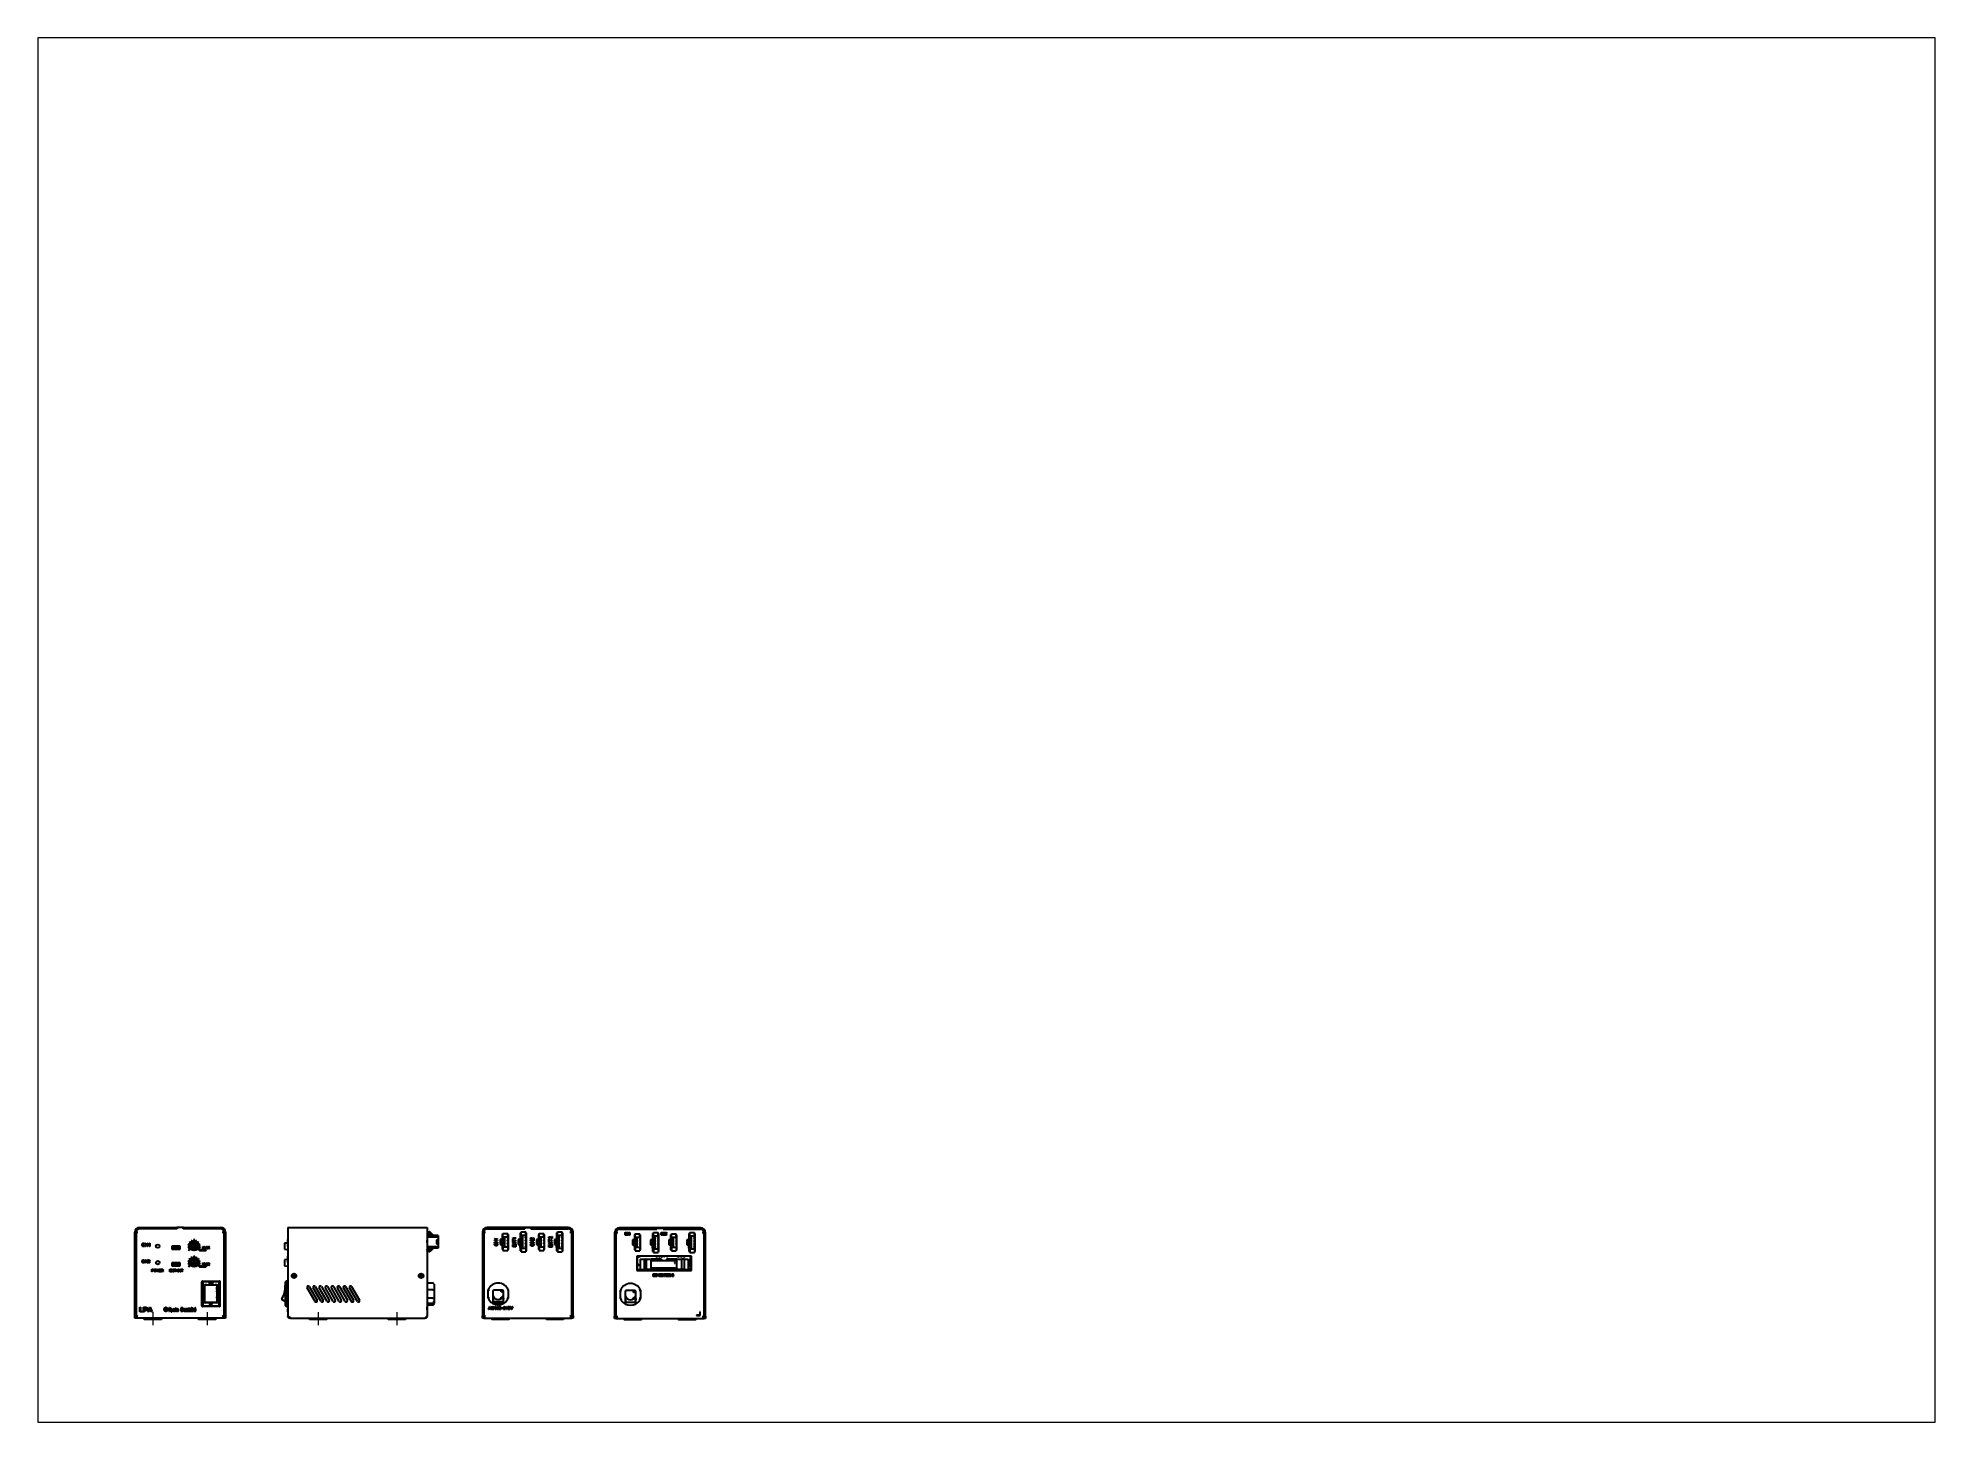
# Paper-space layout 'A3_1_4' of a CAD drawing. Header units: millimetres. Extents: x 0 to 392, y 0 to 286.
# The model-space entities are those that its viewports show. They can reach past a viewport. Long polylines and large blocks are cut down to what shows.
import ezdxf

# ---------------------------------------------------------------- set-up
doc = ezdxf.new("R2010")
doc.units = ezdxf.units.MM
doc.linetypes.add('CENTER', pattern=[2, 1.25, -0.25, 0.25, -0.25])
doc.layers.get('0').update_dxf_attribs({"lineweight": 30})
doc.layers.add('2KD_寸法１', color=7, linetype='Continuous', lineweight=15)
doc.layers.add('PINOFF', color=6, linetype='Continuous', lineweight=9, plot=False)

# ---------------------------------------------------------------- blocks, each defined once
blk = doc.blocks.new('A$C2AD17778')
for p, q in [((0, 36), (0, 1.5)), ((0.5, 36), (0.5, 1.5)), ((1.3, 35.9), (0.55, 35.9)), ((0.55, 35.9), (0.55, 1.43)), ((17.38, 38), (2, 38)), ((17.38, 37.5), (2, 37.5)), ((2.05, 37.4), (17.5, 37.4)), ((4.33, 35.42), (4.33, 35.74)), ((4.61, 35.84), (4.61, 35.31)), ((4.72, 35.66), (4.72, 35.85)), ((5.01, 35.66), (4.72, 35.66)), ((4.72, 35.33), (4.72, 35.48)), ((4.72, 35.48), (5.01, 35.48)), ((5.01, 35.77), (5.01, 35.66)), ((5.01, 35.48), (5.01, 35.44)), ((5.11, 35.02), (5.11, 36.13)), ((5.11, 36.13), (5.4, 36.13)), ((5.4, 35.02), (5.11, 35.02)), ((5.4, 36.13), (5.4, 35.74)), ((5.4, 35.74), (5.5, 35.74)), ((5.4, 35.49), (5.4, 35.02)), ((5.5, 35.49), (5.4, 35.49)), ((5.5, 35.74), (5.5, 36.13)), ((5.5, 36.13), (5.79, 36.13)), ((5.5, 35.02), (5.5, 35.49)), ((5.79, 35.02), (5.5, 35.02)), ((5.79, 36.13), (5.79, 35.02)), ((5.85, 35.82), (5.85, 35.95)), ((5.88, 35.82), (5.85, 35.82)), ((6.05, 35.02), (6.05, 35.61)), ((6.32, 35.02), (6.05, 35.02)), ((6.15, 36.13), (6.32, 36.13)), ((6.32, 36.13), (6.32, 35.02)), ((7.35, 33), (7.35, 31)), ((8.15, 33), (7.35, 33)), ((7.65, 32.87), (7.65, 33)), ((7.65, 32.87), (7.65, 31.12)), ((7.65, 32.87), (8.25, 32.87)), ((8.53, 35.07), (8.15, 35.07)), ((8.15, 35.07), (8.15, 33)), ((8.15, 34), (8.25, 34)), ((8.25, 34), (8.25, 32.87)), ((10.25, 34), (8.25, 34)), ((8.25, 32.87), (8.25, 31.12)), ((8.53, 34), (8.53, 35.5)), ((8.53, 35.5), (10.48, 35.5)), ((8.7, 32.7), (8.7, 33.8)), ((8.7, 33.8), (8.8, 33.7)), ((8.7, 33.8), (9.15, 33.8)), ((8.7, 32.7), (8.8, 32.8)), ((9.15, 32.7), (8.7, 32.7)), ((8.7, 32.55), (9.15, 32.55)), ((8.7, 31.45), (8.7, 32.55)), ((8.7, 32.55), (8.8, 32.45)), ((8.7, 31.45), (8.8, 31.55)), ((9.15, 31.45), (8.7, 31.45)), ((8.8, 33.7), (8.8, 32.8)), ((9.05, 33.7), (8.8, 33.7)), ((8.8, 32.8), (9.05, 32.8)), ((8.8, 32.45), (8.8, 31.55)), ((9.05, 32.45), (8.8, 32.45)), ((8.8, 31.55), (9.05, 31.55)), ((9.05, 33.7), (9.15, 33.8)), ((9.05, 32.8), (9.05, 33.7)), ((9.05, 32.8), (9.15, 32.7)), ((9.05, 32.45), (9.15, 32.55)), ((9.05, 31.55), (9.05, 32.45)), ((9.05, 31.55), (9.15, 31.45)), ((9.15, 33.8), (9.15, 32.7)), ((9.15, 32.55), (9.15, 31.45)), ((10.25, 34), (10.25, 33.67)), ((10.25, 34), (10.48, 34)), ((10.25, 33.67), (10.75, 33.42)), ((10.75, 33.07), (10.25, 32.82)), ((10.25, 32.82), (10.25, 32.42)), ((10.25, 32.42), (10.75, 32.17)), ((10.75, 31.82), (10.25, 31.57)), ((10.25, 31.57), (10.25, 31.17)), ((10.48, 34), (10.48, 35.5)), ((10.75, 35.07), (10.48, 35.07)), ((10.75, 34), (10.48, 34)), ((10.75, 34), (10.75, 35.07)), ((10.75, 33.42), (10.75, 34)), ((10.75, 33.07), (10.75, 33.42)), ((10.75, 32.17), (10.75, 33.07)), ((10.75, 31.82), (10.75, 32.17)), ((10.75, 30.92), (10.75, 31.82)), ((14.85, 33), (14.85, 31)), ((15.65, 33), (14.85, 33)), ((15.15, 32.87), (15.15, 33)), ((15.15, 32.87), (15.15, 31.12)), ((15.15, 32.87), (15.75, 32.87)), ((16.03, 35.7), (15.65, 35.7)), ((15.65, 35.7), (15.65, 33)), ((15.65, 34.62), (15.75, 34.62)), ((15.75, 34.62), (15.75, 32.87)), ((18.25, 34.62), (15.75, 34.62)), ((15.75, 32.87), (15.75, 31.12)), ((16.03, 34.62), (16.03, 36.12)), ((16.03, 36.12), (17.98, 36.12)), ((16.2, 34.42), (16.65, 34.42)), ((16.2, 33.32), (16.2, 34.42)), ((16.2, 34.42), (16.3, 34.32)), ((16.2, 33.32), (16.3, 33.42)), ((16.65, 33.32), (16.2, 33.32)), ((16.2, 33.17), (16.65, 33.17)), ((16.2, 32.07), (16.2, 33.17)), ((16.2, 33.17), (16.3, 33.07)), ((16.2, 32.07), (16.3, 32.17)), ((16.65, 32.07), (16.2, 32.07)), ((16.2, 31.92), (16.65, 31.92)), ((16.2, 30.82), (16.2, 31.92)), ((16.2, 31.92), (16.3, 31.82)), ((16.3, 34.32), (16.3, 33.42)), ((16.55, 34.32), (16.3, 34.32)), ((16.3, 33.42), (16.55, 33.42)), ((16.3, 33.07), (16.3, 32.17)), ((16.55, 33.07), (16.3, 33.07)), ((16.3, 32.17), (16.55, 32.17)), ((16.3, 31.82), (16.3, 30.92)), ((16.55, 31.82), (16.3, 31.82)), ((16.55, 34.32), (16.65, 34.42)), ((16.55, 33.42), (16.55, 34.32)), ((16.55, 33.42), (16.65, 33.32)), ((16.55, 33.07), (16.65, 33.17)), ((16.55, 32.17), (16.55, 33.07)), ((16.55, 32.17), (16.65, 32.07)), ((16.55, 31.82), (16.65, 31.92)), ((16.55, 30.92), (16.55, 31.82)), ((16.65, 34.42), (16.65, 33.32)), ((16.65, 33.17), (16.65, 32.07)), ((16.65, 31.92), (16.65, 30.82)), ((17.38, 37.5), (17.38, 38)), ((20.13, 38), (17.38, 38)), ((17.38, 37.5), (17.5, 37.5)), ((17.5, 37.4), (17.5, 37.9)), ((17.5, 37.9), (20, 37.9)), ((18.25, 34.32), (17.75, 34.07)), ((17.75, 34.07), (17.75, 33.67)), ((17.75, 34.05), (17.9, 34.05)), ((17.9, 33.7), (17.75, 33.7)), ((17.75, 33.67), (18.25, 33.42)), ((18.25, 33.07), (17.75, 32.82)), ((17.75, 32.82), (17.75, 32.42)), ((17.75, 32.8), (17.9, 32.8)), ((17.9, 32.45), (17.75, 32.45)), ((17.75, 32.42), (18.25, 32.17)), ((18.25, 31.82), (17.75, 31.57)), ((17.75, 31.57), (17.75, 31.17)), ((17.75, 31.55), (17.9, 31.55)), ((17.9, 34.05), (17.9, 33.7)), ((17.9, 32.8), (17.9, 32.45)), ((17.9, 31.55), (17.9, 31.2)), ((17.98, 34.62), (17.98, 36.12)), ((18.25, 35.7), (17.98, 35.7)), ((18.25, 34.62), (18.25, 35.7)), ((18.25, 34.32), (18.25, 34.62)), ((18.25, 33.42), (18.25, 34.32)), ((18.25, 33.07), (18.25, 33.42)), ((18.25, 32.17), (18.25, 33.07)), ((18.25, 31.82), (18.25, 32.17)), ((18.25, 30.92), (18.25, 31.82)), ((19.24, 35.42), (19.24, 35.74)), ((19.52, 35.84), (19.52, 35.31)), ((19.63, 35.66), (19.63, 35.85)), ((19.92, 35.66), (19.63, 35.66)), ((19.63, 35.33), (19.63, 35.48)), ((19.63, 35.48), (19.92, 35.48)), ((19.92, 35.77), (19.92, 35.66)), ((19.92, 35.48), (19.92, 35.44)), ((20, 37.9), (20, 37.4)), ((20, 37.5), (20.13, 37.5)), ((20, 37.4), (35.45, 37.4)), ((20.02, 35.02), (20.02, 36.13)), ((20.02, 36.13), (20.31, 36.13)), ((20.31, 35.02), (20.02, 35.02)), ((35.5, 38), (20.13, 38)), ((20.13, 37.5), (20.13, 38)), ((35.5, 37.5), (20.13, 37.5)), ((20.31, 36.13), (20.31, 35.74)), ((20.31, 35.74), (20.41, 35.74)), ((20.41, 35.49), (20.31, 35.49)), ((20.31, 35.49), (20.31, 35.02)), ((20.41, 35.74), (20.41, 36.13)), ((20.41, 36.13), (20.7, 36.13)), ((20.41, 35.02), (20.41, 35.49)), ((20.7, 35.02), (20.41, 35.02)), ((20.7, 36.13), (20.7, 35.02)), ((20.79, 35.77), (20.79, 35.81)), ((21.04, 35.77), (20.79, 35.77)), ((20.79, 35.02), (20.79, 35.19)), ((21.39, 35.02), (20.79, 35.02)), ((21.04, 35.87), (21.04, 35.77)), ((21.09, 35.22), (21.39, 35.22)), ((21.39, 35.22), (21.39, 35.02)), ((22.35, 33), (22.35, 31)), ((23.15, 33), (22.35, 33)), ((22.65, 32.87), (22.65, 33)), ((22.65, 32.87), (22.65, 31.12)), ((22.65, 32.87), (23.25, 32.87)), ((23.53, 35.07), (23.15, 35.07)), ((23.15, 35.07), (23.15, 33)), ((23.15, 34), (23.25, 34)), ((23.25, 34), (23.25, 32.87)), ((25.25, 34), (23.25, 34)), ((23.25, 32.87), (23.25, 31.12)), ((23.53, 35.5), (25.48, 35.5)), ((23.53, 34), (23.53, 35.5)), ((23.7, 33.8), (24.15, 33.8)), ((23.7, 32.7), (23.7, 33.8)), ((23.7, 33.8), (23.8, 33.7)), ((23.7, 32.7), (23.8, 32.8)), ((24.15, 32.7), (23.7, 32.7)), ((23.7, 32.55), (23.8, 32.45)), ((23.7, 32.55), (24.15, 32.55)), ((23.7, 31.45), (23.7, 32.55)), ((23.7, 31.45), (23.8, 31.55)), ((24.15, 31.45), (23.7, 31.45)), ((24.05, 33.7), (23.8, 33.7)), ((23.8, 33.7), (23.8, 32.8)), ((23.8, 32.8), (24.05, 32.8)), ((24.05, 32.45), (23.8, 32.45)), ((23.8, 32.45), (23.8, 31.55)), ((23.8, 31.55), (24.05, 31.55)), ((24.05, 33.7), (24.15, 33.8)), ((24.05, 32.8), (24.05, 33.7)), ((24.05, 32.8), (24.15, 32.7)), ((24.05, 32.45), (24.15, 32.55)), ((24.05, 31.55), (24.05, 32.45)), ((24.05, 31.55), (24.15, 31.45)), ((24.15, 33.8), (24.15, 32.7)), ((24.15, 32.55), (24.15, 31.45)), ((25.25, 34), (25.25, 33.67)), ((25.25, 34), (25.48, 34)), ((25.25, 33.67), (25.75, 33.42)), ((25.75, 33.07), (25.25, 32.82)), ((25.25, 32.82), (25.25, 32.42)), ((25.25, 32.42), (25.75, 32.17)), ((25.75, 31.82), (25.25, 31.57)), ((25.25, 31.57), (25.25, 31.17)), ((25.48, 34), (25.48, 35.5)), ((25.75, 35.07), (25.48, 35.07)), ((25.75, 34), (25.48, 34)), ((25.75, 34), (25.75, 35.07)), ((25.75, 33.42), (25.75, 34)), ((25.75, 33.07), (25.75, 33.42)), ((25.75, 32.17), (25.75, 33.07)), ((25.75, 31.82), (25.75, 32.17)), ((25.75, 30.92), (25.75, 31.82)), ((29.85, 33), (29.85, 31)), ((30.65, 33), (29.85, 33)), ((30.15, 32.87), (30.15, 33)), ((30.15, 32.87), (30.15, 31.12)), ((30.15, 32.87), (30.75, 32.87)), ((31.03, 35.7), (30.65, 35.7)), ((30.65, 35.7), (30.65, 33)), ((30.65, 34.62), (30.75, 34.62)), ((33.25, 34.62), (30.75, 34.62)), ((30.75, 34.62), (30.75, 32.87)), ((30.75, 32.87), (30.75, 31.12)), ((31.03, 36.12), (32.97, 36.12)), ((31.03, 34.62), (31.03, 36.12)), ((31.2, 34.42), (31.65, 34.42)), ((31.2, 33.32), (31.2, 34.42)), ((31.2, 34.42), (31.3, 34.32)), ((31.2, 33.32), (31.3, 33.42)), ((31.65, 33.32), (31.2, 33.32)), ((31.2, 33.17), (31.65, 33.17)), ((31.2, 32.07), (31.2, 33.17)), ((31.2, 33.17), (31.3, 33.07)), ((31.2, 32.07), (31.3, 32.17)), ((31.65, 32.07), (31.2, 32.07)), ((31.2, 31.92), (31.65, 31.92)), ((31.2, 30.82), (31.2, 31.92)), ((31.2, 31.92), (31.3, 31.82)), ((31.3, 34.32), (31.3, 33.42)), ((31.55, 34.32), (31.3, 34.32)), ((31.3, 33.42), (31.55, 33.42)), ((31.55, 33.07), (31.3, 33.07)), ((31.3, 33.07), (31.3, 32.17)), ((31.3, 32.17), (31.55, 32.17)), ((31.55, 31.82), (31.3, 31.82)), ((31.3, 31.82), (31.3, 30.92)), ((31.55, 34.32), (31.65, 34.42)), ((31.55, 33.42), (31.55, 34.32)), ((31.55, 33.42), (31.65, 33.32)), ((31.55, 33.07), (31.65, 33.17)), ((31.55, 32.17), (31.55, 33.07)), ((31.55, 32.17), (31.65, 32.07)), ((31.55, 31.82), (31.65, 31.92)), ((31.55, 30.92), (31.55, 31.82)), ((31.65, 34.42), (31.65, 33.32)), ((31.65, 33.17), (31.65, 32.07)), ((31.65, 31.92), (31.65, 30.82)), ((33.25, 34.32), (32.75, 34.07)), ((32.75, 34.07), (32.75, 33.67)), ((32.75, 34.05), (32.9, 34.05)), ((32.9, 33.7), (32.75, 33.7)), ((32.75, 33.67), (33.25, 33.42)), ((33.25, 33.07), (32.75, 32.82)), ((32.75, 32.82), (32.75, 32.42)), ((32.75, 32.8), (32.9, 32.8)), ((32.9, 32.45), (32.75, 32.45)), ((32.75, 32.42), (33.25, 32.17)), ((33.25, 31.82), (32.75, 31.57)), ((32.75, 31.57), (32.75, 31.17)), ((32.75, 31.55), (32.9, 31.55)), ((32.9, 34.05), (32.9, 33.7)), ((32.9, 32.8), (32.9, 32.45)), ((32.9, 31.55), (32.9, 31.2)), ((32.97, 34.62), (32.97, 36.12)), ((33.25, 35.7), (32.97, 35.7)), ((33.25, 34.62), (33.25, 35.7)), ((33.25, 34.32), (33.25, 34.62)), ((33.25, 33.42), (33.25, 34.32)), ((33.25, 33.07), (33.25, 33.42)), ((33.25, 32.17), (33.25, 33.07)), ((33.25, 31.82), (33.25, 32.17)), ((33.25, 30.92), (33.25, 31.82)), ((36.95, 35.9), (36.2, 35.9)), ((36.95, 1.43), (36.95, 35.9)), ((37, 1.5), (37, 36)), ((37.5, 1.5), (37.5, 36)), ((7.35, 31), (8.15, 31)), ((7.65, 31.12), (8.25, 31.12)), ((7.65, 31), (7.65, 31.12)), ((8.15, 31), (8.15, 28.92)), ((8.25, 30), (8.15, 30)), ((8.15, 28.92), (8.53, 28.92)), ((8.2, 30.75), (8.2, 31.12)), ((8.2, 30.75), (8.25, 30.75)), ((8.2, 30.3), (8.2, 30.75)), ((8.2, 30.3), (8.25, 30.3)), ((8.25, 31.12), (8.25, 30)), ((8.25, 30), (10.25, 30)), ((8.45, 29.45), (8.45, 30)), ((8.53, 29.41), (8.45, 29.45)), ((8.53, 30), (8.53, 28.5)), ((8.53, 28.5), (10.48, 28.5)), ((8.7, 30.2), (8.7, 31.3)), ((8.8, 31.2), (8.7, 31.3)), ((8.7, 31.3), (9.15, 31.3)), ((8.7, 30.2), (8.8, 30.3)), ((9.15, 30.2), (8.7, 30.2)), ((8.8, 31.2), (8.8, 30.3)), ((9.05, 31.2), (8.8, 31.2)), ((8.95, 30.57), (8.8, 30.57)), ((8.8, 30.3), (9.05, 30.3)), ((8.95, 30.3), (8.95, 30.57)), ((9.05, 31.2), (9.15, 31.3)), ((9.05, 30.3), (9.05, 31.2)), ((9.15, 30.2), (9.05, 30.3)), ((9.15, 31.3), (9.15, 30.2)), ((31.7, 26.35), (9.2, 26.35)), ((9.2, 26.35), (9.2, 20.35)), ((9.47, 20.8), (9.47, 26.35)), ((9.89, 25.9), (9.89, 26.35)), ((10.21, 25.9), (9.89, 25.9)), ((10.21, 26.35), (10.21, 25.9)), ((10.25, 31.17), (10.75, 30.92)), ((10.75, 30.57), (10.25, 30.32)), ((10.25, 30.32), (10.25, 30)), ((10.25, 30), (10.48, 30)), ((10.48, 30), (10.48, 28.5)), ((10.48, 30), (10.75, 30)), ((10.75, 29.04), (10.48, 29.19)), ((10.48, 28.92), (10.75, 28.92)), ((10.55, 25.05), (10.55, 20.8)), ((10.55, 25.05), (12.17, 25.05)), ((10.75, 30.57), (10.75, 30.92)), ((10.75, 30), (10.75, 30.57)), ((10.75, 28.92), (10.75, 30)), ((12.17, 25.05), (13.17, 25.05)), ((12.17, 25.05), (12.17, 20.8)), ((13.17, 20.8), (13.17, 25.05)), ((13.17, 25.05), (15.16, 25.05)), ((14.85, 31), (15.65, 31)), ((15.15, 31.12), (15.75, 31.12)), ((15.15, 31), (15.15, 31.12)), ((15.16, 20.8), (15.16, 25.05)), ((15.16, 25.05), (15.16, 24.52)), ((15.16, 25.05), (15.16, 25.05)), ((19.43, 25.05), (15.16, 25.05)), ((15.16, 24.52), (15.16, 24.52)), ((15.16, 24.52), (19.43, 24.52)), ((15.65, 31), (15.65, 28.3)), ((15.75, 29.37), (15.65, 29.37)), ((15.65, 28.3), (16.03, 28.3)), ((15.7, 30.57), (15.75, 30.57)), ((15.7, 30.12), (15.7, 30.57)), ((15.7, 30.12), (15.75, 30.12)), ((15.7, 29.67), (15.7, 30.12)), ((15.7, 29.67), (15.75, 29.67)), ((15.75, 31.12), (15.75, 29.37)), ((15.75, 29.37), (18.25, 29.37)), ((16.03, 29.37), (16.03, 27.87)), ((16.03, 27.87), (17.98, 27.87)), ((16.2, 30.82), (16.3, 30.92)), ((16.65, 30.82), (16.2, 30.82)), ((16.2, 29.57), (16.2, 30.67)), ((16.3, 30.57), (16.2, 30.67)), ((16.2, 30.67), (16.65, 30.67)), ((16.3, 29.67), (16.2, 29.57)), ((16.65, 29.57), (16.2, 29.57)), ((16.3, 30.92), (16.55, 30.92)), ((16.3, 30.57), (16.3, 29.67)), ((16.55, 30.57), (16.3, 30.57)), ((16.3, 29.67), (16.55, 29.67)), ((16.5, 30), (16.5, 29.67)), ((16.55, 30), (16.5, 30)), ((16.55, 30.92), (16.65, 30.82)), ((16.65, 30.67), (16.55, 30.57)), ((16.55, 29.67), (16.55, 30.57)), ((16.65, 29.57), (16.55, 29.67)), ((16.65, 30.67), (16.65, 29.57)), ((17.35, 25.9), (17.35, 26.35)), ((17.6, 25.9), (17.35, 25.9)), ((17.6, 25.9), (17.6, 26.35)), ((17.9, 31.2), (17.75, 31.2)), ((17.75, 31.17), (18.25, 30.92)), ((18.25, 30.57), (17.75, 30.32)), ((17.75, 30.32), (17.75, 29.92)), ((17.75, 30.3), (17.9, 30.3)), ((17.9, 30), (17.75, 30)), ((17.9, 29.95), (17.75, 29.95)), ((17.75, 29.92), (18.25, 29.67)), ((17.9, 30.3), (17.9, 29.95)), ((17.98, 29.37), (17.98, 27.87)), ((18.25, 28.87), (17.98, 28.87)), ((18.25, 28.57), (17.98, 28.57)), ((17.98, 28.3), (18.25, 28.3)), ((18.25, 30.57), (18.25, 30.92)), ((18.25, 29.67), (18.25, 30.57)), ((18.25, 29.37), (18.25, 29.67)), ((18.25, 28.3), (18.25, 29.37)), ((18.35, 25.9), (18.35, 26.35)), ((18.6, 25.9), (18.35, 25.9)), ((18.6, 25.9), (18.6, 26.35)), ((19.03, 26.25), (19.03, 26.35)), ((19.33, 26.35), (19.33, 26.25)), ((19.35, 25.9), (19.35, 26.35)), ((19.6, 25.9), (19.35, 25.9)), ((19.43, 25.05), (19.43, 24.52)), ((19.43, 24.55), (21.48, 24.55)), ((19.6, 25.9), (19.6, 26.35)), ((20.3, 26.25), (20.3, 26.35)), ((20.6, 26.35), (20.6, 26.25)), ((21.48, 25.05), (21.48, 24.52)), ((25.74, 25.05), (21.48, 25.05)), ((21.48, 24.52), (25.74, 24.52)), ((21.57, 26.25), (21.57, 26.35)), ((21.87, 26.35), (21.87, 26.25)), ((22.35, 31), (23.15, 31)), ((22.65, 31.12), (23.25, 31.12)), ((22.65, 31), (22.65, 31.12)), ((23.15, 31), (23.15, 28.92)), ((23.25, 30), (23.15, 30)), ((23.15, 28.92), (23.53, 28.92)), ((23.2, 30.75), (23.2, 31.12)), ((23.2, 30.3), (23.2, 30.75)), ((23.2, 30.75), (23.25, 30.75)), ((23.2, 30.3), (23.25, 30.3)), ((23.25, 31.12), (23.25, 30)), ((23.25, 30), (25.25, 30)), ((23.53, 30), (23.53, 28.5)), ((23.53, 28.5), (25.48, 28.5)), ((23.8, 31.2), (23.7, 31.3)), ((23.7, 31.3), (24.15, 31.3)), ((23.7, 30.2), (23.7, 31.3)), ((23.7, 30.2), (23.8, 30.3)), ((24.15, 30.2), (23.7, 30.2)), ((24.05, 31.2), (23.8, 31.2)), ((23.8, 31.2), (23.8, 30.3)), ((23.8, 30.3), (24.05, 30.3)), ((24.05, 31.2), (24.15, 31.3)), ((24.05, 30.3), (24.05, 31.2)), ((24.15, 30.2), (24.05, 30.3)), ((24.15, 31.3), (24.15, 30.2)), ((24.74, 23.72), (24.74, 23.4)), ((25.05, 23.72), (24.74, 23.72)), ((25.05, 23.4), (25.05, 23.72)), ((25.25, 31.17), (25.75, 30.92)), ((25.75, 30.57), (25.25, 30.32)), ((25.25, 30.32), (25.25, 30)), ((25.25, 30), (25.48, 30)), ((25.48, 30), (25.48, 28.5)), ((25.48, 30), (25.75, 30)), ((25.48, 28.92), (25.75, 28.92)), ((25.74, 24.52), (25.74, 25.05)), ((25.74, 25.05), (25.75, 25.05)), ((25.75, 24.52), (25.74, 24.52)), ((25.75, 30.57), (25.75, 30.92)), ((25.75, 30), (25.75, 30.57)), ((25.75, 28.92), (25.75, 30)), ((25.75, 20.8), (25.75, 25.05)), ((25.75, 25.05), (27.74, 25.05)), ((26.07, 25.9), (26.07, 26.35)), ((26.39, 25.9), (26.07, 25.9)), ((26.39, 26.35), (26.39, 25.9)), ((27.32, 25.9), (27.32, 26.35)), ((27.64, 25.9), (27.32, 25.9)), ((27.64, 26.35), (27.64, 25.9)), ((27.74, 20.8), (27.74, 25.05)), ((28.74, 25.05), (27.74, 25.05)), ((28.57, 25.9), (28.57, 26.35)), ((28.89, 25.9), (28.57, 25.9)), ((28.74, 25.05), (28.74, 20.8)), ((28.74, 25.05), (30.35, 25.05)), ((28.89, 26.35), (28.89, 25.9)), ((29.85, 31), (30.65, 31)), ((30.15, 31.12), (30.75, 31.12)), ((30.15, 31), (30.15, 31.12)), ((30.35, 25.05), (30.35, 20.8)), ((30.65, 31), (30.65, 28.3)), ((30.75, 29.37), (30.65, 29.37)), ((30.65, 28.85), (31.03, 28.85)), ((30.65, 28.3), (31.03, 28.3)), ((30.7, 30.57), (30.75, 30.57)), ((30.7, 30.12), (30.7, 30.57)), ((30.7, 29.67), (30.7, 30.12)), ((30.7, 30.12), (30.75, 30.12)), ((30.7, 29.67), (30.75, 29.67)), ((30.75, 31.12), (30.75, 29.37)), ((30.75, 29.37), (33.25, 29.37)), ((31.03, 29.37), (31.03, 27.87)), ((31.03, 27.87), (32.97, 27.87)), ((31.2, 30.82), (31.3, 30.92)), ((31.65, 30.82), (31.2, 30.82)), ((31.2, 30.67), (31.65, 30.67)), ((31.2, 29.57), (31.2, 30.67)), ((31.3, 30.57), (31.2, 30.67)), ((31.3, 29.67), (31.2, 29.57)), ((31.65, 29.57), (31.2, 29.57)), ((31.3, 30.92), (31.55, 30.92)), ((31.3, 30.57), (31.3, 29.67)), ((31.55, 30.57), (31.3, 30.57)), ((31.3, 29.67), (31.55, 29.67)), ((31.36, 22.05), (31.36, 26.35)), ((31.55, 30.92), (31.65, 30.82)), ((31.65, 30.67), (31.55, 30.57)), ((31.55, 29.67), (31.55, 30.57)), ((31.65, 29.57), (31.55, 29.67)), ((31.7, 24.3), (31.57, 24.3)), ((31.57, 24.3), (31.57, 20.8)), ((31.65, 30.67), (31.65, 29.57)), ((31.7, 20.35), (31.7, 26.35)), ((32.9, 31.2), (32.75, 31.2)), ((32.75, 31.17), (33.25, 30.92)), ((33.25, 30.57), (32.75, 30.32)), ((32.75, 30.32), (32.75, 29.92)), ((32.75, 30.3), (32.9, 30.3)), ((32.9, 29.95), (32.75, 29.95)), ((32.75, 29.92), (33.25, 29.67)), ((32.9, 30.3), (32.9, 29.95)), ((32.97, 29.37), (32.97, 27.87)), ((32.97, 28.85), (33.25, 28.85)), ((32.97, 28.3), (33.25, 28.3)), ((33.25, 30.57), (33.25, 30.92)), ((33.25, 29.67), (33.25, 30.57)), ((33.25, 29.37), (33.25, 29.67)), ((33.25, 28.3), (33.25, 29.37)), ((9.25, 22.19), (9.2, 22.22)), ((9.2, 20.8), (10.55, 20.8)), ((9.2, 20.35), (31.7, 20.35)), ((9.25, 22.19), (9.25, 20.8)), ((10.55, 22.35), (9.47, 22.97)), ((10.55, 20.8), (12.17, 20.8)), ((13.17, 20.8), (12.17, 20.8)), ((15.16, 20.8), (13.17, 20.8)), ((15.16, 21.32), (15.16, 21.32)), ((15.16, 21.32), (15.16, 20.8)), ((25, 21.32), (15.16, 21.32)), ((15.16, 20.8), (15.16, 20.8)), ((25, 20.8), (15.16, 20.8)), ((15.9, 19.05), (16.4, 19.05)), ((15.9, 17.94), (15.9, 19.05)), ((16.41, 17.94), (15.9, 17.94)), ((16.4, 18.83), (16.19, 18.83)), ((16.19, 18.83), (16.19, 18.62)), ((16.19, 18.62), (16.38, 18.62)), ((16.38, 18.41), (16.19, 18.41)), ((16.19, 18.41), (16.19, 18.16)), ((16.19, 18.16), (16.41, 18.16)), ((16.38, 18.62), (16.38, 18.41)), ((16.4, 19.05), (16.4, 18.83)), ((16.41, 18.16), (16.41, 17.94)), ((16.56, 18.56), (16.44, 19.05)), ((16.44, 19.05), (16.72, 19.05)), ((16.44, 17.94), (16.56, 18.56)), ((16.73, 17.94), (16.44, 17.94)), ((16.75, 18.12), (16.73, 17.94)), ((16.78, 18.74), (16.85, 19.05)), ((16.85, 19.05), (17.09, 19.05)), ((17.15, 17.94), (16.87, 17.94)), ((17.09, 19.05), (16.98, 18.56)), ((16.98, 18.56), (17.15, 17.94)), ((17.13, 18.83), (17.13, 19.05)), ((17.13, 19.05), (17.75, 19.05)), ((17.3, 18.83), (17.13, 18.83)), ((17.3, 17.94), (17.3, 18.83)), ((17.58, 17.94), (17.3, 17.94)), ((17.75, 18.83), (17.58, 18.83)), ((17.58, 18.83), (17.58, 17.94)), ((17.75, 19.05), (17.75, 18.83)), ((18.31, 18.34), (18.31, 18.66)), ((18.6, 18.76), (18.6, 18.23)), ((18.71, 18.58), (18.71, 18.77)), ((18.99, 18.58), (18.71, 18.58)), ((18.71, 18.25), (18.71, 18.4)), ((18.71, 18.4), (18.99, 18.4)), ((18.99, 18.69), (18.99, 18.58)), ((18.99, 18.4), (18.99, 18.35)), ((19.1, 18.4), (19.1, 18.59)), ((19.38, 18.77), (19.38, 18.24)), ((19.48, 18.25), (19.48, 18.77)), ((19.76, 18.59), (19.76, 18.4)), ((19.87, 17.94), (19.87, 19.05)), ((19.87, 19.05), (20.11, 19.05)), ((20.11, 17.94), (19.87, 17.94)), ((20.11, 19.05), (20.27, 18.55)), ((20.27, 17.94), (20.11, 18.45)), ((20.11, 18.45), (20.11, 17.94)), ((20.27, 18.55), (20.27, 19.05)), ((20.27, 19.05), (20.52, 19.05)), ((20.52, 17.94), (20.27, 17.94)), ((20.52, 19.05), (20.52, 17.94)), ((20.58, 18.83), (20.58, 19.05)), ((20.58, 19.05), (21.21, 19.05)), ((20.75, 18.83), (20.58, 18.83)), ((20.75, 17.94), (20.75, 18.83)), ((21.04, 17.94), (20.75, 17.94)), ((21.04, 18.83), (21.04, 17.94)), ((21.21, 18.83), (21.04, 18.83)), ((21.21, 19.05), (21.21, 18.83)), ((21.28, 19.05), (21.48, 19.05)), ((21.28, 17.94), (21.28, 19.05)), ((21.56, 17.94), (21.28, 17.94)), ((21.56, 18.87), (21.56, 18.62)), ((21.56, 18.45), (21.56, 17.94)), ((21.65, 18.72), (21.65, 18.78)), ((21.65, 17.94), (21.65, 18.32)), ((21.93, 17.94), (21.65, 17.94)), ((21.93, 18.24), (21.93, 17.94)), ((22.03, 18.4), (22.03, 18.59)), ((22.32, 18.77), (22.32, 18.24)), ((22.41, 18.25), (22.41, 18.77)), ((22.7, 18.59), (22.7, 18.4)), ((22.8, 17.94), (22.8, 19.05)), ((22.8, 19.05), (23.09, 19.05)), ((23.27, 17.94), (22.8, 17.94)), ((23.09, 19.05), (23.09, 18.16)), ((23.09, 18.16), (23.27, 18.16)), ((23.27, 18.16), (23.27, 17.94)), ((23.59, 19.05), (23.88, 19.05)), ((23.59, 17.94), (23.59, 19.05)), ((23.92, 17.94), (23.59, 17.94)), ((23.87, 18.87), (23.87, 18.62)), ((23.87, 18.45), (23.87, 18.13)), ((23.98, 18.23), (23.98, 18.34)), ((24.26, 18.31), (24.26, 18.21)), ((24.74, 23.4), (25.05, 23.4)), ((25, 20.8), (25, 21.32)), ((25, 21.32), (25.75, 21.32)), ((25.75, 20.8), (25, 20.8)), ((27.74, 20.8), (25.75, 20.8)), ((28.74, 20.8), (27.74, 20.8)), ((28.74, 20.8), (30.35, 20.8)), ((30.35, 22.05), (31.57, 22.05)), ((30.35, 20.8), (31.7, 20.8)), ((30.4, 21.1), (31.57, 21.1)), ((30.4, 21.1), (30.4, 20.8)), ((2.4, 8.76), (2.4, 12.24)), ((4.35, 11.6), (4.35, 6.84)), ((4.35, 8.79), (4.43, 8.79)), ((4.43, 8.29), (4.35, 8.29)), ((4.48, 11.79), (4.39, 11.79)), ((4.43, 9.76), (4.43, 7.65)), ((4.48, 11.93), (4.48, 11.79)), ((8.25, 12.1), (4.85, 12.1)), ((7.48, 11.79), (7.48, 12.1)), ((7.98, 11.79), (7.48, 11.79)), ((7.48, 8.45), (7.48, 8.79)), ((7.48, 8.79), (7.98, 8.79)), ((7.73, 11.35), (7.73, 11.79)), ((7.73, 11.35), (7.98, 11.6)), ((8.48, 11.35), (7.73, 11.35)), ((7.73, 9.22), (7.98, 8.97)), ((7.73, 9.22), (8.4, 9.22)), ((7.73, 8.79), (7.73, 9.22)), ((8.05, 12.1), (7.98, 11.65)), ((7.98, 11.65), (7.98, 12.1)), ((7.98, 11.6), (7.98, 11.65)), ((8.23, 11.6), (7.98, 11.6)), ((7.98, 8.92), (7.98, 8.97)), ((8.2, 8.97), (7.98, 8.97)), ((7.98, 8.92), (8, 8.78)), ((7.98, 8.76), (7.98, 8.92)), ((8.23, 11.65), (8.15, 12.1)), ((8.23, 12.1), (8.23, 11.65)), ((8.71, 11.79), (8.23, 11.79)), ((8.23, 11.65), (8.23, 11.6)), ((8.48, 11.35), (8.23, 11.6)), ((8.48, 11.79), (8.48, 11.35)), ((8.68, 7.65), (8.68, 9.76)), ((8.68, 8.79), (8.73, 8.79)), ((8.73, 8.29), (8.68, 8.29)), ((8.73, 8.79), (8.73, 8.29)), ((8.75, 6.84), (8.75, 11.6)), ((10.7, 12.24), (10.7, 8.76)), ((0, 1.5), (0.5, 1.5)), ((0, 0.5), (0, 1.5)), ((0.5, 0.5), (0, 0.5)), ((0.5, 1.5), (0.5, 0.5)), ((0.55, 1.43), (0.55, 1.25)), ((0.55, 0.5), (0.55, 1.25)), ((0.55, 1.25), (1.3, 1.25)), ((0.55, 0.5), (1.3, 0.5)), ((1.3, 0.5), (36.2, 0.5)), ((3.67, 0.5), (3.96, 0)), ((4.35, 7.29), (4.43, 7.29)), ((4.86, 7.21), (4.43, 7.65)), ((4.43, 7.65), (4.43, 7.11)), ((8.24, 7.21), (4.86, 7.21)), ((8.68, 7.65), (8.24, 7.21)), ((8.68, 7.11), (8.68, 7.65)), ((8.68, 7.29), (8.73, 7.29)), ((8.68, 7.14), (8.73, 7.17)), ((8.73, 7.29), (8.73, 7.17)), ((11.04, 0), (11.33, 0.5)), ((26.17, 0.5), (26.46, 0)), ((33.54, 0), (33.83, 0.5)), ((33.78, 1.89), (33.78, 1.79)), ((35.18, 1.89), (33.78, 1.89)), ((33.78, 1.79), (35.28, 1.79)), ((35.18, 3.29), (35.18, 1.89)), ((35.28, 3.29), (35.18, 3.29)), ((35.28, 1.79), (35.28, 3.29)), ((36.2, 1.25), (36.95, 1.25)), ((36.2, 0.5), (36.95, 0.5)), ((36.95, 1.25), (36.95, 1.43)), ((36.95, 0.5), (36.95, 1.25)), ((37, 1.5), (37.5, 1.5)), ((37, 0.5), (37, 1.5)), ((37.5, 0.5), (37, 0.5)), ((37.5, 1.5), (37.5, 0.5)), ((7.5, 0), (3.96, 0)), ((11.04, 0), (7.5, 0)), ((30, 0), (26.46, 0)), ((33.54, 0), (30, 0))]:
    blk.add_line(p, q)
at = {"flags": 128}
for points in [[(12.37, 25.05), (12.51, 25.1), (12.95, 25.15)], [(12.95, 25.15), (13.39, 25.1), (13.53, 25.05)], [(4.32, 7.21), (4.37, 7.17), (4.43, 7.14)]]:
    blk.add_lwpolyline(points, dxfattribs=at)
for centre, radius, start, end in [((2, 36), 2, 90, 180), ((2, 36), 1.5, 90, 180), ((2.05, 35.9), 1.5, 90, 180), ((35.45, 35.9), 1.5, 0, 90), ((35.5, 36), 2, 0, 90), ((35.5, 36), 1.5, 0, 90), ((19.18, 26.25), 0.15, 180, 0), ((20.45, 26.25), 0.15, 180, 0), ((21.72, 26.25), 0.15, 180, 0), ((6.55, 10.5), 4.5, 22.74685, 157.25315), ((6.55, 10.5), 4.5, 202.74685, 237.30071), ((4.85, 11.6), 0.5, 90, 180), ((6.55, 10.5), 2.25, 199.18814, 340.81186), ((8.25, 11.6), 0.5, 0, 90), ((6.55, 10.5), 4.5, 302.69929, 337.25315), ((4.2, 6.84), 0.15, 237.30071, 0), ((6.55, 10.5), 4.5, 241.82136, 298.17864), ((8.9, 6.84), 0.15, 180, 302.69929)]:
    blk.add_arc(centre, radius, start, end)
for points, knots in [([(4.33, 35.74), (4.32, 35.8), (4.32, 35.92), (4.39, 36.07), (4.53, 36.15), (4.62, 36.16), (4.66, 36.16)], [0, 0, 0, 0, 0.282033, 0.55914, 0.779154, 1, 1, 1, 1]), ([(4.67, 35), (4.63, 35), (4.55, 35), (4.44, 35.05), (4.32, 35.18), (4.32, 35.32), (4.33, 35.42)], [0, 0, 0, 0, 0.187534, 0.374418, 0.560188, 1, 1, 1, 1]), ([(4.67, 35.98), (4.66, 35.98), (4.65, 35.98), (4.63, 35.96), (4.62, 35.94), (4.61, 35.9), (4.61, 35.87), (4.61, 35.84)], [0, 0, 0, 0, 0.124957, 0.249459, 0.374, 0.499182, 1, 1, 1, 1]), ([(4.61, 35.31), (4.61, 35.29), (4.61, 35.25), (4.62, 35.21), (4.63, 35.19), (4.65, 35.18), (4.66, 35.18), (4.67, 35.18)], [0, 0, 0, 0, 0.500872, 0.62608, 0.750666, 0.874938, 1, 1, 1, 1]), ([(4.66, 36.16), (4.72, 36.16), (4.83, 36.15), (4.97, 36.05), (5, 35.9), (5, 35.81), (5.01, 35.77)], [0, 0, 0, 0, 0.280633, 0.558466, 0.778378, 1, 1, 1, 1]), ([(4.72, 35.85), (4.72, 35.88), (4.72, 35.91), (4.71, 35.95), (4.71, 35.97), (4.69, 35.98), (4.68, 35.98), (4.67, 35.98)], [0, 0, 0, 0, 0.500941, 0.626199, 0.750582, 0.874873, 1, 1, 1, 1]), ([(5.01, 35.44), (5.01, 35.38), (5.01, 35.26), (4.95, 35.09), (4.81, 35.01), (4.72, 35), (4.67, 35)], [0, 0, 0, 0, 0.282307, 0.558868, 0.779131, 1, 1, 1, 1]), ([(4.67, 35.18), (4.67, 35.18), (4.69, 35.18), (4.71, 35.21), (4.72, 35.26), (4.72, 35.3), (4.72, 35.33)], [0, 0, 0, 0, 0.124794, 0.248939, 0.498402, 1, 1, 1, 1]), ([(5.85, 35.95), (5.92, 35.97), (6.04, 36), (6.12, 36.09), (6.15, 36.13)], [0, 0, 0, 0, 0.559949, 1, 1, 1, 1]), ([(6.05, 35.61), (6.05, 35.65), (6.05, 35.7), (6.05, 35.78), (6.01, 35.81), (5.95, 35.82), (5.91, 35.82), (5.88, 35.82)], [0, 0, 0, 0, 0.281117, 0.500487, 0.623913, 0.74909, 1, 1, 1, 1]), ([(19.24, 35.74), (19.24, 35.8), (19.23, 35.92), (19.3, 36.07), (19.44, 36.15), (19.53, 36.16), (19.57, 36.16)], [0, 0, 0, 0, 0.282033, 0.55914, 0.779154, 1, 1, 1, 1]), ([(19.58, 35), (19.54, 35), (19.46, 35), (19.35, 35.05), (19.23, 35.18), (19.23, 35.32), (19.24, 35.42)], [0, 0, 0, 0, 0.187533, 0.374417, 0.560187, 1, 1, 1, 1]), ([(19.58, 35.98), (19.57, 35.98), (19.56, 35.98), (19.54, 35.96), (19.53, 35.94), (19.53, 35.9), (19.53, 35.87), (19.52, 35.84)], [0, 0, 0, 0, 0.124959, 0.249459, 0.374, 0.499183, 1, 1, 1, 1]), ([(19.52, 35.31), (19.53, 35.29), (19.53, 35.25), (19.53, 35.21), (19.54, 35.19), (19.56, 35.18), (19.57, 35.18), (19.58, 35.18)], [0, 0, 0, 0, 0.500872, 0.626081, 0.750666, 0.874941, 1, 1, 1, 1]), ([(19.57, 36.16), (19.63, 36.16), (19.74, 36.15), (19.88, 36.05), (19.91, 35.9), (19.92, 35.81), (19.92, 35.77)], [0, 0, 0, 0, 0.280633, 0.558465, 0.778377, 1, 1, 1, 1]), ([(19.63, 35.85), (19.63, 35.88), (19.63, 35.91), (19.62, 35.95), (19.62, 35.97), (19.6, 35.98), (19.59, 35.98), (19.58, 35.98)], [0, 0, 0, 0, 0.500941, 0.626197, 0.75058, 0.874873, 1, 1, 1, 1]), ([(19.92, 35.44), (19.92, 35.38), (19.92, 35.26), (19.86, 35.09), (19.72, 35.01), (19.63, 35), (19.58, 35)], [0, 0, 0, 0, 0.282307, 0.558868, 0.779131, 1, 1, 1, 1]), ([(19.58, 35.18), (19.59, 35.18), (19.6, 35.18), (19.62, 35.21), (19.63, 35.26), (19.63, 35.3), (19.63, 35.33)], [0, 0, 0, 0, 0.124794, 0.24894, 0.498403, 1, 1, 1, 1]), ([(20.79, 35.81), (20.79, 35.86), (20.79, 35.96), (20.85, 36.09), (20.97, 36.15), (21.05, 36.16), (21.09, 36.16)], [0, 0, 0, 0, 0.281519, 0.559789, 0.77933, 1, 1, 1, 1]), ([(20.79, 35.19), (20.87, 35.32), (20.97, 35.5), (21.12, 35.73), (21.14, 35.84), (21.16, 35.9)], [0, 0, 0, 0, 0.560914, 0.781244, 1, 1, 1, 1]), ([(21.1, 35.99), (21.09, 35.99), (21.08, 35.99), (21.06, 35.98), (21.05, 35.96), (21.04, 35.93), (21.04, 35.9), (21.04, 35.87)], [0, 0, 0, 0, 0.125085, 0.250004, 0.374927, 0.499937, 1, 1, 1, 1]), ([(21.09, 36.16), (21.13, 36.16), (21.23, 36.15), (21.34, 36.08), (21.41, 35.98), (21.41, 35.91), (21.42, 35.87)], [0, 0, 0, 0, 0.280817, 0.5596, 0.779638, 1, 1, 1, 1]), ([(21.42, 35.87), (21.41, 35.8), (21.38, 35.67), (21.25, 35.46), (21.15, 35.31), (21.09, 35.22)], [0, 0, 0, 0, 0.278605, 0.559049, 1, 1, 1, 1]), ([(21.16, 35.9), (21.16, 35.92), (21.16, 35.95), (21.14, 35.97), (21.12, 35.99), (21.11, 35.99), (21.1, 35.99)], [0, 0, 0, 0, 0.4993, 0.625077, 0.750567, 1, 1, 1, 1]), ([(16.72, 19.05), (16.72, 19.02), (16.73, 18.98), (16.74, 18.93), (16.75, 18.9)], [0, 0, 0, 0, 0.559991, 1, 1, 1, 1]), ([(16.75, 18.9), (16.75, 18.87), (16.76, 18.82), (16.78, 18.76), (16.78, 18.74)], [0, 0, 0, 0, 0.559999, 1, 1, 1, 1]), ([(16.78, 18.36), (16.77, 18.32), (16.76, 18.24), (16.76, 18.16), (16.75, 18.12)], [0, 0, 0, 0, 0.559999, 1, 1, 1, 1]), ([(16.87, 17.94), (16.85, 18.02), (16.82, 18.16), (16.79, 18.3), (16.78, 18.36)], [0, 0, 0, 0, 0.56, 1, 1, 1, 1]), ([(18.31, 18.66), (18.31, 18.72), (18.31, 18.84), (18.38, 18.99), (18.51, 19.07), (18.6, 19.07), (18.65, 19.08)], [0, 0, 0, 0, 0.282033, 0.55914, 0.779154, 1, 1, 1, 1]), ([(18.66, 17.92), (18.62, 17.92), (18.54, 17.92), (18.43, 17.97), (18.31, 18.1), (18.31, 18.24), (18.31, 18.34)], [0, 0, 0, 0, 0.187534, 0.374418, 0.560188, 1, 1, 1, 1]), ([(18.66, 18.9), (18.65, 18.9), (18.63, 18.89), (18.62, 18.88), (18.61, 18.86), (18.6, 18.82), (18.6, 18.79), (18.6, 18.76)], [0, 0, 0, 0, 0.124957, 0.249458, 0.374001, 0.499184, 1, 1, 1, 1]), ([(18.6, 18.23), (18.6, 18.21), (18.6, 18.17), (18.61, 18.13), (18.62, 18.11), (18.63, 18.1), (18.65, 18.1), (18.65, 18.1)], [0, 0, 0, 0, 0.50087, 0.62608, 0.750666, 0.87494, 1, 1, 1, 1]), ([(18.65, 19.08), (18.71, 19.07), (18.82, 19.07), (18.96, 18.97), (18.99, 18.82), (18.99, 18.73), (18.99, 18.69)], [0, 0, 0, 0, 0.280633, 0.558465, 0.778377, 1, 1, 1, 1]), ([(18.65, 18.1), (18.66, 18.1), (18.68, 18.1), (18.7, 18.12), (18.7, 18.18), (18.7, 18.22), (18.71, 18.25)], [0, 0, 0, 0, 0.124794, 0.24894, 0.498401, 1, 1, 1, 1]), ([(18.71, 18.77), (18.7, 18.8), (18.7, 18.83), (18.7, 18.87), (18.69, 18.88), (18.67, 18.89), (18.66, 18.9), (18.66, 18.9)], [0, 0, 0, 0, 0.500943, 0.6262, 0.75058, 0.874873, 1, 1, 1, 1]), ([(18.99, 18.35), (18.99, 18.3), (18.99, 18.18), (18.93, 18.01), (18.8, 17.93), (18.7, 17.92), (18.66, 17.92)], [0, 0, 0, 0, 0.282308, 0.558868, 0.779131, 1, 1, 1, 1]), ([(19.1, 18.59), (19.1, 18.65), (19.1, 18.76), (19.11, 18.91), (19.19, 19), (19.28, 19.07), (19.37, 19.07), (19.43, 19.08)], [0, 0, 0, 0, 0.251322, 0.50004, 0.625224, 0.750486, 1, 1, 1, 1]), ([(19.43, 17.92), (19.37, 17.92), (19.28, 17.93), (19.19, 17.99), (19.11, 18.08), (19.1, 18.23), (19.1, 18.35), (19.1, 18.4)], [0, 0, 0, 0, 0.24958, 0.374827, 0.500025, 0.748699, 1, 1, 1, 1]), ([(19.43, 18.9), (19.42, 18.89), (19.41, 18.89), (19.4, 18.88), (19.39, 18.86), (19.38, 18.83), (19.38, 18.8), (19.38, 18.77)], [0, 0, 0, 0, 0.124557, 0.249109, 0.373596, 0.498879, 1, 1, 1, 1]), ([(19.38, 18.24), (19.38, 18.22), (19.39, 18.17), (19.39, 18.13), (19.4, 18.11), (19.41, 18.1), (19.42, 18.1), (19.43, 18.1)], [0, 0, 0, 0, 0.500762, 0.750113, 0.812788, 0.875353, 1, 1, 1, 1]), ([(19.43, 19.08), (19.49, 19.07), (19.57, 19.07), (19.67, 19), (19.74, 18.91), (19.76, 18.76), (19.76, 18.65), (19.76, 18.59)], [0, 0, 0, 0, 0.249596, 0.374817, 0.500045, 0.74868, 1, 1, 1, 1]), ([(19.48, 18.77), (19.47, 18.8), (19.47, 18.83), (19.47, 18.88), (19.45, 18.89), (19.44, 18.9), (19.43, 18.9)], [0, 0, 0, 0, 0.501768, 0.750642, 0.874771, 1, 1, 1, 1]), ([(19.76, 18.4), (19.76, 18.35), (19.76, 18.23), (19.75, 18.08), (19.67, 17.99), (19.57, 17.93), (19.49, 17.92), (19.43, 17.92)], [0, 0, 0, 0, 0.251301, 0.500038, 0.625212, 0.750454, 1, 1, 1, 1]), ([(19.43, 18.1), (19.44, 18.1), (19.45, 18.1), (19.46, 18.11), (19.47, 18.13), (19.47, 18.18), (19.47, 18.22), (19.48, 18.25)], [0, 0, 0, 0, 0.12435, 0.187021, 0.249592, 0.499171, 1, 1, 1, 1]), ([(21.48, 19.05), (21.54, 19.05), (21.64, 19.05), (21.78, 19.05), (21.87, 18.98), (21.92, 18.89), (21.93, 18.81), (21.93, 18.75)], [0, 0, 0, 0, 0.251019, 0.500861, 0.625467, 0.750174, 1, 1, 1, 1]), ([(21.65, 18.78), (21.65, 18.79), (21.65, 18.81), (21.65, 18.84), (21.62, 18.87), (21.59, 18.87), (21.56, 18.87)], [0, 0, 0, 0, 0.187951, 0.375593, 0.560514, 1, 1, 1, 1]), ([(21.56, 18.62), (21.57, 18.62), (21.59, 18.62), (21.62, 18.63), (21.66, 18.66), (21.66, 18.7), (21.65, 18.72)], [0, 0, 0, 0, 0.188218, 0.376263, 0.558427, 1, 1, 1, 1]), ([(21.65, 18.32), (21.66, 18.35), (21.66, 18.39), (21.64, 18.43), (21.63, 18.44), (21.6, 18.45), (21.58, 18.45), (21.56, 18.45)], [0, 0, 0, 0, 0.500193, 0.562836, 0.625141, 0.749784, 1, 1, 1, 1]), ([(21.93, 18.75), (21.93, 18.7), (21.93, 18.63), (21.88, 18.56), (21.83, 18.54), (21.8, 18.53), (21.77, 18.53)], [0, 0, 0, 0, 0.499264, 0.624105, 0.749417, 1, 1, 1, 1]), ([(21.77, 18.53), (21.81, 18.52), (21.86, 18.5), (21.91, 18.45), (21.94, 18.37), (21.93, 18.3), (21.93, 18.24)], [0, 0, 0, 0, 0.312032, 0.435464, 0.5586, 1, 1, 1, 1]), ([(22.03, 18.59), (22.03, 18.65), (22.03, 18.76), (22.05, 18.91), (22.12, 19), (22.22, 19.07), (22.31, 19.07), (22.37, 19.08)], [0, 0, 0, 0, 0.251322, 0.50004, 0.625224, 0.750485, 1, 1, 1, 1]), ([(22.37, 17.92), (22.31, 17.92), (22.22, 17.93), (22.12, 17.99), (22.05, 18.08), (22.03, 18.23), (22.03, 18.35), (22.03, 18.4)], [0, 0, 0, 0, 0.24958, 0.374827, 0.500025, 0.748699, 1, 1, 1, 1]), ([(22.37, 18.9), (22.36, 18.89), (22.35, 18.89), (22.33, 18.88), (22.33, 18.86), (22.32, 18.83), (22.32, 18.8), (22.32, 18.77)], [0, 0, 0, 0, 0.12456, 0.249112, 0.373597, 0.49888, 1, 1, 1, 1]), ([(22.32, 18.24), (22.32, 18.22), (22.32, 18.17), (22.32, 18.13), (22.34, 18.11), (22.35, 18.1), (22.36, 18.1), (22.37, 18.1)], [0, 0, 0, 0, 0.500761, 0.750112, 0.812788, 0.875351, 1, 1, 1, 1]), ([(22.37, 19.08), (22.42, 19.07), (22.51, 19.07), (22.61, 19), (22.68, 18.91), (22.7, 18.76), (22.7, 18.65), (22.7, 18.59)], [0, 0, 0, 0, 0.249595, 0.374817, 0.500045, 0.74868, 1, 1, 1, 1]), ([(22.41, 18.77), (22.41, 18.8), (22.41, 18.83), (22.41, 18.88), (22.39, 18.89), (22.37, 18.9), (22.37, 18.9)], [0, 0, 0, 0, 0.501769, 0.750644, 0.874771, 1, 1, 1, 1]), ([(22.7, 18.4), (22.7, 18.35), (22.7, 18.23), (22.68, 18.08), (22.61, 17.99), (22.51, 17.93), (22.42, 17.92), (22.37, 17.92)], [0, 0, 0, 0, 0.251301, 0.500038, 0.625213, 0.750454, 1, 1, 1, 1]), ([(22.37, 18.1), (22.37, 18.1), (22.38, 18.1), (22.4, 18.11), (22.41, 18.13), (22.41, 18.18), (22.41, 18.22), (22.41, 18.25)], [0, 0, 0, 0, 0.12435, 0.187019, 0.249591, 0.499171, 1, 1, 1, 1]), ([(23.98, 18.76), (23.98, 18.78), (23.98, 18.81), (23.97, 18.84), (23.95, 18.86), (23.91, 18.87), (23.89, 18.87), (23.87, 18.87)], [0, 0, 0, 0, 0.314435, 0.437844, 0.560938, 0.779109, 1, 1, 1, 1]), ([(23.87, 18.62), (23.88, 18.62), (23.89, 18.62), (23.9, 18.62), (23.9, 18.62)], [0, 0, 0, 0, 0.560012, 1, 1, 1, 1]), ([(23.98, 18.34), (23.98, 18.35), (23.98, 18.38), (23.97, 18.41), (23.94, 18.46), (23.9, 18.45), (23.87, 18.45)], [0, 0, 0, 0, 0.188393, 0.37659, 0.558457, 1, 1, 1, 1]), ([(23.87, 18.13), (23.89, 18.13), (23.92, 18.13), (23.95, 18.14), (23.98, 18.17), (23.98, 18.21), (23.98, 18.23)], [0, 0, 0, 0, 0.314876, 0.438578, 0.560625, 1, 1, 1, 1]), ([(23.88, 19.05), (23.93, 19.05), (24.04, 19.05), (24.19, 19), (24.25, 18.87), (24.25, 18.78), (24.25, 18.74)], [0, 0, 0, 0, 0.282299, 0.559402, 0.778384, 1, 1, 1, 1]), ([(23.9, 18.62), (23.92, 18.62), (23.95, 18.62), (23.97, 18.65), (23.98, 18.69), (23.98, 18.73), (23.98, 18.76)], [0, 0, 0, 0, 0.249221, 0.372754, 0.498071, 1, 1, 1, 1]), ([(24.26, 18.21), (24.26, 18.16), (24.26, 18.1), (24.23, 18.01), (24.16, 17.95), (24.05, 17.95), (23.97, 17.94), (23.92, 17.94)], [0, 0, 0, 0, 0.250438, 0.37539, 0.499962, 0.749051, 1, 1, 1, 1]), ([(24.25, 18.74), (24.25, 18.72), (24.25, 18.66), (24.21, 18.57), (24.14, 18.56), (24.1, 18.55)], [0, 0, 0, 0, 0.28225, 0.559803, 1, 1, 1, 1]), ([(24.1, 18.55), (24.13, 18.54), (24.19, 18.53), (24.26, 18.44), (24.26, 18.36), (24.26, 18.31)], [0, 0, 0, 0, 0.281385, 0.559064, 1, 1, 1, 1]), ([(2.4, 12.24), (2.41, 12.24), (2.42, 12.24), (2.5, 12.22), (2.62, 12.19), (2.76, 12.17), (2.86, 12.15), (2.9, 12.14), (2.9, 12.14)], [0, 0, 0, 0, 0.209239, 0.418416, 0.629348, 0.844249, 0.993746, 1, 1, 1, 1]), ([(2.4, 8.76), (2.41, 8.76), (2.42, 8.76), (2.5, 8.78), (2.62, 8.81), (2.76, 8.83), (2.86, 8.85), (2.9, 8.86), (2.9, 8.86)], [0, 0, 0, 0, 0.209239, 0.418416, 0.629348, 0.844249, 0.993746, 1, 1, 1, 1]), ([(10.7, 12.24), (10.69, 12.24), (10.68, 12.24), (10.6, 12.22), (10.48, 12.19), (10.34, 12.17), (10.24, 12.15), (10.2, 12.14), (10.2, 12.14)], [0, 0, 0, 0, 0.209239, 0.418416, 0.629348, 0.844249, 0.993745, 1, 1, 1, 1]), ([(10.7, 8.76), (10.69, 8.76), (10.68, 8.76), (10.6, 8.78), (10.48, 8.81), (10.34, 8.83), (10.24, 8.85), (10.2, 8.86), (10.2, 8.86)], [0, 0, 0, 0, 0.209239, 0.418416, 0.629348, 0.844249, 0.993745, 1, 1, 1, 1]), ([(1.3, 1.25), (1.2, 1.26), (1.01, 1.29), (0.76, 1.34), (0.58, 1.38), (0.56, 1.41), (0.55, 1.43)], [0, 0, 0, 0, 0.25, 0.500001, 0.750001, 1, 1, 1, 1]), ([(4.43, 6.53), (4.43, 6.54), (4.43, 6.55), (4.43, 6.63), (4.43, 6.75), (4.43, 6.92), (4.43, 7.04), (4.43, 7.11)], [0, 0, 0, 0, 0.180821, 0.361346, 0.549691, 0.759172, 1, 1, 1, 1]), ([(8.68, 7.11), (8.68, 7.03), (8.68, 6.86), (8.68, 6.67), (8.68, 6.55), (8.68, 6.54), (8.68, 6.53)], [0, 0, 0, 0, 0.301853, 0.566075, 0.793093, 1, 1, 1, 1]), ([(36.95, 1.43), (36.94, 1.41), (36.92, 1.38), (36.74, 1.34), (36.49, 1.29), (36.3, 1.26), (36.2, 1.25)], [0, 0, 0, 0, 0.249999, 0.499999, 0.75, 1, 1, 1, 1])]:
    blk.add_open_spline(points, degree=3, knots=knots)
blk = doc.blocks.new('A$C757F4FA5')
for p, q in [((-8.84, -23.05), (-24.22, -23.05)), ((-8.84, -23.55), (-8.84, -23.05)), ((-6.09, -23.05), (-8.84, -23.05)), ((-8.72, -23.65), (-8.72, -23.15)), ((-8.72, -23.15), (-6.22, -23.15)), ((-6.22, -23.15), (-6.22, -23.65)), ((9.28, -23.05), (-6.09, -23.05)), ((-6.09, -23.55), (-6.09, -23.05)), ((-26.22, -25.05), (-26.22, -59.55)), ((-25.72, -25.05), (-25.72, -59.55)), ((-24.92, -25.15), (-25.67, -25.15)), ((-25.67, -25.15), (-25.67, -59.62)), ((-8.84, -23.55), (-24.22, -23.55)), ((-24.17, -23.65), (-8.72, -23.65)), ((-21.17, -27.81), (-21.17, -27.73)), ((-21.17, -27.73), (-19.92, -27.73)), ((-21.15, -28.6), (-21.15, -28.43)), ((-21.15, -28.43), (-19.91, -28.43)), ((-20.63, -28.6), (-21.15, -28.6)), ((-21.15, -29.36), (-21.15, -29.19)), ((-21.15, -29.19), (-20.63, -29.19)), ((-19.91, -29.36), (-21.15, -29.36)), ((-20.97, -28.11), (-20.97, -28.04)), ((-20.88, -28.11), (-20.97, -28.11)), ((-19.92, -27.9), (-20.88, -27.9)), ((-20.88, -27.9), (-20.88, -28.11)), ((-20.71, -29.61), (-20.71, -29.78)), ((-20.63, -29.19), (-20.63, -28.6)), ((-20.49, -28.6), (-20.49, -29.19)), ((-19.91, -28.6), (-20.49, -28.6)), ((-20.49, -29.19), (-19.91, -29.19)), ((-20.4, -29.76), (-20.4, -29.59)), ((-19.92, -27.73), (-19.92, -27.9)), ((-19.91, -28.43), (-19.91, -28.6)), ((-19.91, -29.19), (-19.91, -29.36)), ((-18.87, -28.05), (-18.87, -30.05)), ((-18.07, -28.05), (-18.87, -28.05)), ((-18.87, -30.05), (-18.07, -30.05)), ((-18.57, -28.18), (-18.57, -28.05)), ((-18.57, -28.18), (-18.57, -29.93)), ((-18.57, -28.18), (-17.97, -28.18)), ((-18.57, -29.93), (-17.97, -29.93)), ((-18.57, -30.05), (-18.57, -29.93)), ((-17.69, -25.98), (-18.07, -25.98)), ((-18.07, -25.98), (-18.07, -28.05)), ((-18.07, -27.05), (-17.97, -27.05)), ((-18.07, -30.05), (-18.07, -32.13)), ((-17.97, -31.05), (-18.07, -31.05)), ((-18.02, -30.3), (-18.02, -29.93)), ((-18.02, -30.75), (-18.02, -30.3)), ((-18.02, -30.3), (-17.97, -30.3)), ((-18.02, -30.75), (-17.97, -30.75)), ((-17.97, -27.05), (-17.97, -28.18)), ((-15.97, -27.05), (-17.97, -27.05)), ((-17.97, -28.18), (-17.97, -29.93)), ((-17.97, -29.93), (-17.97, -31.05)), ((-17.97, -31.05), (-15.97, -31.05)), ((-17.77, -31.6), (-17.77, -31.05)), ((-17.69, -27.05), (-17.69, -25.55)), ((-17.69, -25.55), (-15.74, -25.55)), ((-17.69, -31.05), (-17.69, -32.55)), ((-17.52, -27.25), (-17.07, -27.25)), ((-17.52, -28.35), (-17.52, -27.25)), ((-17.52, -27.25), (-17.42, -27.35)), ((-17.52, -28.35), (-17.42, -28.25)), ((-17.07, -28.35), (-17.52, -28.35)), ((-17.52, -28.5), (-17.07, -28.5)), ((-17.52, -29.6), (-17.52, -28.5)), ((-17.52, -28.5), (-17.42, -28.6)), ((-17.52, -29.6), (-17.42, -29.5)), ((-17.07, -29.6), (-17.52, -29.6)), ((-17.52, -29.75), (-17.07, -29.75)), ((-17.52, -30.85), (-17.52, -29.75)), ((-17.42, -29.85), (-17.52, -29.75)), ((-17.52, -30.85), (-17.42, -30.75)), ((-17.07, -30.85), (-17.52, -30.85)), ((-17.42, -27.35), (-17.42, -28.25)), ((-17.17, -27.35), (-17.42, -27.35)), ((-17.42, -28.25), (-17.17, -28.25)), ((-17.42, -28.6), (-17.42, -29.5)), ((-17.17, -28.6), (-17.42, -28.6)), ((-17.42, -29.5), (-17.17, -29.5)), ((-17.17, -29.85), (-17.42, -29.85)), ((-17.42, -29.85), (-17.42, -30.75)), ((-17.27, -30.48), (-17.42, -30.48)), ((-17.42, -30.75), (-17.17, -30.75)), ((-17.27, -30.75), (-17.27, -30.48)), ((-17.17, -27.35), (-17.07, -27.25)), ((-17.17, -28.25), (-17.17, -27.35)), ((-17.17, -28.25), (-17.07, -28.35)), ((-17.17, -28.6), (-17.07, -28.5)), ((-17.17, -29.5), (-17.17, -28.6)), ((-17.17, -29.5), (-17.07, -29.6)), ((-17.17, -29.85), (-17.07, -29.75)), ((-17.17, -30.75), (-17.17, -29.85)), ((-17.07, -30.85), (-17.17, -30.75)), ((-17.07, -27.25), (-17.07, -28.35)), ((-17.07, -28.5), (-17.07, -29.6)), ((-17.07, -29.75), (-17.07, -30.85)), ((-15.97, -27.05), (-15.97, -27.38)), ((-15.97, -27.05), (-15.74, -27.05)), ((-15.97, -27.38), (-15.47, -27.63)), ((-15.47, -27.98), (-15.97, -28.23)), ((-15.97, -28.23), (-15.97, -28.63)), ((-15.97, -28.63), (-15.47, -28.88)), ((-15.47, -29.23), (-15.97, -29.48)), ((-15.97, -29.48), (-15.97, -29.88)), ((-15.97, -29.88), (-15.47, -30.13)), ((-15.47, -30.48), (-15.97, -30.73)), ((-15.97, -30.73), (-15.97, -31.05)), ((-15.97, -31.05), (-15.74, -31.05)), ((-15.74, -27.05), (-15.74, -25.55)), ((-15.47, -25.98), (-15.74, -25.98)), ((-15.47, -27.05), (-15.74, -27.05)), ((-15.74, -31.05), (-15.74, -32.55)), ((-15.74, -31.05), (-15.47, -31.05)), ((-15.47, -27.05), (-15.47, -25.98)), ((-15.47, -27.63), (-15.47, -27.05)), ((-15.47, -27.98), (-15.47, -27.63)), ((-15.47, -28.88), (-15.47, -27.98)), ((-15.47, -29.23), (-15.47, -28.88)), ((-15.47, -30.13), (-15.47, -29.23)), ((-15.47, -30.48), (-15.47, -30.13)), ((-15.47, -31.05), (-15.47, -30.48)), ((-15.47, -32.13), (-15.47, -31.05)), ((-13.67, -27.39), (-13.67, -27.31)), ((-13.67, -27.31), (-12.42, -27.31)), ((-13.65, -28.93), (-13.65, -27.94)), ((-13.65, -27.94), (-13.51, -27.94)), ((-13.51, -28.93), (-13.65, -28.93)), ((-13.65, -29.25), (-13.65, -29.06)), ((-13.65, -29.06), (-13.06, -29.45)), ((-13.19, -29.54), (-13.65, -29.25)), ((-13.65, -29.83), (-13.19, -29.54)), ((-13.06, -29.63), (-13.65, -30.02)), ((-13.65, -30.02), (-13.65, -29.83)), ((-13.65, -31.03), (-13.65, -30.23)), ((-13.65, -30.23), (-13.51, -30.23)), ((-12.41, -31.03), (-13.65, -31.03)), ((-13.51, -27.94), (-13.51, -28.35)), ((-13.51, -28.35), (-12.41, -28.35)), ((-12.41, -28.52), (-13.51, -28.52)), ((-13.51, -28.52), (-13.51, -28.93)), ((-13.51, -30.23), (-13.51, -30.86)), ((-13.51, -30.86), (-13.13, -30.86)), ((-13.47, -27.69), (-13.47, -27.62)), ((-13.38, -27.69), (-13.47, -27.69)), ((-12.42, -27.48), (-13.38, -27.48)), ((-13.38, -27.48), (-13.38, -27.69)), ((-13.13, -30.86), (-13.13, -30.27)), ((-13.13, -30.27), (-12.99, -30.27)), ((-13.06, -29.45), (-12.41, -29.03)), ((-12.41, -30.05), (-13.06, -29.63)), ((-12.99, -30.27), (-12.99, -30.86)), ((-12.99, -30.86), (-12.55, -30.86)), ((-12.41, -29.21), (-12.92, -29.54)), ((-12.92, -29.54), (-12.41, -29.87)), ((-12.55, -30.86), (-12.55, -30.19)), ((-12.55, -30.19), (-12.41, -30.19)), ((-12.42, -27.31), (-12.42, -27.48)), ((-12.41, -28.35), (-12.41, -28.52)), ((-12.41, -29.03), (-12.41, -29.21)), ((-12.41, -29.87), (-12.41, -30.05)), ((-12.41, -30.19), (-12.41, -31.03)), ((-11.37, -28.05), (-11.37, -30.05)), ((-10.57, -28.05), (-11.37, -28.05)), ((-11.37, -30.05), (-10.57, -30.05)), ((-11.07, -28.18), (-11.07, -28.05)), ((-11.07, -28.18), (-11.07, -29.93)), ((-11.07, -28.18), (-10.47, -28.18)), ((-11.07, -29.93), (-10.47, -29.93)), ((-11.07, -30.05), (-11.07, -29.93)), ((-10.19, -25.35), (-10.57, -25.35)), ((-10.57, -25.35), (-10.57, -28.05)), ((-10.57, -26.43), (-10.47, -26.43)), ((-10.57, -30.05), (-10.57, -32.75)), ((-10.52, -30.93), (-10.52, -30.48)), ((-10.52, -30.48), (-10.47, -30.48)), ((-10.52, -30.93), (-10.47, -30.93)), ((-10.52, -31.38), (-10.52, -30.93)), ((-10.47, -26.43), (-10.47, -28.18)), ((-7.97, -26.43), (-10.47, -26.43)), ((-10.47, -28.18), (-10.47, -29.93)), ((-10.47, -29.93), (-10.47, -31.68)), ((-10.19, -26.43), (-10.19, -24.93)), ((-10.19, -24.93), (-8.24, -24.93)), ((-10.02, -26.63), (-9.57, -26.63)), ((-10.02, -27.73), (-10.02, -26.63)), ((-10.02, -26.63), (-9.92, -26.73)), ((-10.02, -27.73), (-9.92, -27.63)), ((-9.57, -27.73), (-10.02, -27.73)), ((-10.02, -27.88), (-9.57, -27.88)), ((-10.02, -28.98), (-10.02, -27.88)), ((-10.02, -27.88), (-9.92, -27.98)), ((-10.02, -28.98), (-9.92, -28.88)), ((-9.57, -28.98), (-10.02, -28.98)), ((-10.02, -29.13), (-9.57, -29.13)), ((-10.02, -30.23), (-10.02, -29.13)), ((-10.02, -29.13), (-9.92, -29.23)), ((-10.02, -30.23), (-9.92, -30.13)), ((-9.57, -30.23), (-10.02, -30.23)), ((-10.02, -30.38), (-9.57, -30.38)), ((-10.02, -31.48), (-10.02, -30.38)), ((-9.92, -30.48), (-10.02, -30.38)), ((-9.67, -26.73), (-9.92, -26.73)), ((-9.92, -26.73), (-9.92, -27.63)), ((-9.92, -27.63), (-9.67, -27.63)), ((-9.67, -27.98), (-9.92, -27.98)), ((-9.92, -27.98), (-9.92, -28.88)), ((-9.92, -28.88), (-9.67, -28.88)), ((-9.67, -29.23), (-9.92, -29.23)), ((-9.92, -29.23), (-9.92, -30.13)), ((-9.92, -30.13), (-9.67, -30.13)), ((-9.92, -30.48), (-9.92, -31.38)), ((-9.67, -30.48), (-9.92, -30.48)), ((-9.72, -31.05), (-9.72, -31.38)), ((-9.67, -31.05), (-9.72, -31.05)), ((-9.67, -26.73), (-9.57, -26.63)), ((-9.67, -27.63), (-9.67, -26.73)), ((-9.67, -27.63), (-9.57, -27.73)), ((-9.67, -27.98), (-9.57, -27.88)), ((-9.67, -28.88), (-9.67, -27.98)), ((-9.67, -28.88), (-9.57, -28.98)), ((-9.67, -29.23), (-9.57, -29.13)), ((-9.67, -30.13), (-9.67, -29.23)), ((-9.67, -30.13), (-9.57, -30.23)), ((-9.57, -30.38), (-9.67, -30.48)), ((-9.67, -31.38), (-9.67, -30.48)), ((-9.57, -26.63), (-9.57, -27.73)), ((-9.57, -27.88), (-9.57, -28.98)), ((-9.57, -29.13), (-9.57, -30.23)), ((-9.57, -30.38), (-9.57, -31.48)), ((-8.84, -23.55), (-8.72, -23.55)), ((-7.97, -26.73), (-8.47, -26.98)), ((-8.47, -26.98), (-8.47, -27.38)), ((-8.47, -27), (-8.32, -27)), ((-8.32, -27.35), (-8.47, -27.35)), ((-8.47, -27.38), (-7.97, -27.63)), ((-7.97, -27.98), (-8.47, -28.23)), ((-8.47, -28.23), (-8.47, -28.63)), ((-8.47, -28.25), (-8.32, -28.25)), ((-8.32, -28.6), (-8.47, -28.6)), ((-8.47, -28.63), (-7.97, -28.88)), ((-7.97, -29.23), (-8.47, -29.48)), ((-8.47, -29.48), (-8.47, -29.88)), ((-8.47, -29.5), (-8.32, -29.5)), ((-8.32, -29.85), (-8.47, -29.85)), ((-8.47, -29.88), (-7.97, -30.13)), ((-7.97, -30.48), (-8.47, -30.73)), ((-8.47, -30.73), (-8.47, -31.13)), ((-8.47, -30.75), (-8.32, -30.75)), ((-8.32, -31.05), (-8.47, -31.05)), ((-8.32, -31.1), (-8.47, -31.1)), ((-8.47, -31.13), (-7.97, -31.38)), ((-8.32, -27), (-8.32, -27.35)), ((-8.32, -28.25), (-8.32, -28.6)), ((-8.32, -29.5), (-8.32, -29.85)), ((-8.32, -30.75), (-8.32, -31.1)), ((-8.24, -26.43), (-8.24, -24.93)), ((-7.97, -25.35), (-8.24, -25.35)), ((-7.97, -26.43), (-7.97, -25.35)), ((-7.97, -26.73), (-7.97, -26.43)), ((-7.97, -27.63), (-7.97, -26.73)), ((-7.97, -27.98), (-7.97, -27.63)), ((-7.97, -28.88), (-7.97, -27.98)), ((-7.97, -29.23), (-7.97, -28.88)), ((-7.97, -30.13), (-7.97, -29.23)), ((-7.97, -30.48), (-7.97, -30.13)), ((-7.97, -31.38), (-7.97, -30.48)), ((-6.27, -28.56), (-6.27, -28.38)), ((-6.27, -28.38), (-4.91, -28.38)), ((-5.7, -28.56), (-6.27, -28.56)), ((-6.27, -29.39), (-6.27, -29.2)), ((-6.27, -29.2), (-5.7, -29.2)), ((-4.91, -29.39), (-6.27, -29.39)), ((-6.22, -23.55), (-6.09, -23.55)), ((-6.22, -23.65), (9.23, -23.65)), ((9.28, -23.55), (-6.09, -23.55)), ((-5.81, -27.92), (-5.81, -28.1)), ((-5.78, -29.66), (-5.78, -29.85)), ((-5.7, -29.2), (-5.7, -28.56)), ((-5.55, -28.56), (-5.55, -29.2)), ((-4.91, -28.56), (-5.55, -28.56)), ((-5.55, -29.2), (-4.91, -29.2)), ((-5.45, -29.83), (-5.45, -29.64)), ((-5.33, -27.7), (-5.19, -27.83)), ((-5.06, -27.92), (-5.06, -27.33)), ((-5.06, -27.33), (-4.92, -27.33)), ((-4.92, -28.13), (-5.05, -28.13)), ((-4.92, -27.33), (-4.92, -28.13)), ((-4.91, -28.38), (-4.91, -28.56)), ((-4.91, -29.2), (-4.91, -29.39)), ((-3.87, -28.05), (-3.87, -30.05)), ((-3.07, -28.05), (-3.87, -28.05)), ((-3.87, -30.05), (-3.07, -30.05)), ((-3.57, -28.18), (-3.57, -28.05)), ((-3.57, -28.18), (-3.57, -29.93)), ((-3.57, -28.18), (-2.97, -28.18)), ((-3.57, -29.93), (-2.97, -29.93)), ((-3.57, -30.05), (-3.57, -29.93)), ((-2.69, -25.98), (-3.07, -25.98)), ((-3.07, -25.98), (-3.07, -28.05)), ((-3.07, -27.05), (-2.97, -27.05)), ((-3.07, -30.05), (-3.07, -32.13)), ((-2.97, -31.05), (-3.07, -31.05)), ((-3.02, -30.3), (-3.02, -29.93)), ((-3.02, -30.3), (-2.97, -30.3)), ((-3.02, -30.75), (-3.02, -30.3)), ((-3.02, -30.75), (-2.97, -30.75)), ((-2.97, -27.05), (-2.97, -28.18)), ((-0.97, -27.05), (-2.97, -27.05)), ((-2.97, -28.18), (-2.97, -29.93)), ((-2.97, -29.93), (-2.97, -31.05)), ((-2.97, -31.05), (-0.97, -31.05)), ((-2.69, -27.05), (-2.69, -25.55)), ((-2.69, -25.55), (-0.74, -25.55)), ((-2.69, -31.05), (-2.69, -32.55)), ((-2.52, -27.25), (-2.07, -27.25)), ((-2.52, -28.35), (-2.52, -27.25)), ((-2.52, -27.25), (-2.42, -27.35)), ((-2.52, -28.35), (-2.42, -28.25)), ((-2.07, -28.35), (-2.52, -28.35)), ((-2.52, -28.5), (-2.07, -28.5)), ((-2.52, -29.6), (-2.52, -28.5)), ((-2.52, -28.5), (-2.42, -28.6)), ((-2.52, -29.6), (-2.42, -29.5)), ((-2.07, -29.6), (-2.52, -29.6)), ((-2.52, -29.75), (-2.07, -29.75)), ((-2.52, -30.85), (-2.52, -29.75)), ((-2.42, -29.85), (-2.52, -29.75)), ((-2.52, -30.85), (-2.42, -30.75)), ((-2.07, -30.85), (-2.52, -30.85)), ((-2.42, -27.35), (-2.42, -28.25)), ((-2.17, -27.35), (-2.42, -27.35)), ((-2.42, -28.25), (-2.17, -28.25)), ((-2.42, -28.6), (-2.42, -29.5)), ((-2.17, -28.6), (-2.42, -28.6)), ((-2.42, -29.5), (-2.17, -29.5)), ((-2.42, -29.85), (-2.42, -30.75)), ((-2.17, -29.85), (-2.42, -29.85)), ((-2.42, -30.75), (-2.17, -30.75)), ((-2.17, -27.35), (-2.07, -27.25)), ((-2.17, -28.25), (-2.17, -27.35)), ((-2.17, -28.25), (-2.07, -28.35)), ((-2.17, -28.6), (-2.07, -28.5)), ((-2.17, -29.5), (-2.17, -28.6)), ((-2.17, -29.5), (-2.07, -29.6)), ((-2.17, -29.85), (-2.07, -29.75)), ((-2.17, -30.75), (-2.17, -29.85)), ((-2.07, -30.85), (-2.17, -30.75)), ((-2.07, -27.25), (-2.07, -28.35)), ((-2.07, -28.5), (-2.07, -29.6)), ((-2.07, -29.75), (-2.07, -30.85)), ((-0.97, -27.05), (-0.97, -27.38)), ((-0.97, -27.05), (-0.74, -27.05)), ((-0.97, -27.38), (-0.47, -27.63)), ((-0.47, -27.98), (-0.97, -28.23)), ((-0.97, -28.23), (-0.97, -28.63)), ((-0.97, -28.63), (-0.47, -28.88)), ((-0.47, -29.23), (-0.97, -29.48)), ((-0.97, -29.48), (-0.97, -29.88)), ((-0.97, -29.88), (-0.47, -30.13)), ((-0.47, -30.48), (-0.97, -30.73)), ((-0.97, -30.73), (-0.97, -31.05)), ((-0.97, -31.05), (-0.74, -31.05)), ((-0.74, -27.05), (-0.74, -25.55)), ((-0.47, -25.98), (-0.74, -25.98)), ((-0.47, -27.05), (-0.74, -27.05)), ((-0.74, -31.05), (-0.74, -32.55)), ((-0.74, -31.05), (-0.47, -31.05)), ((-0.47, -27.05), (-0.47, -25.98)), ((-0.47, -27.63), (-0.47, -27.05)), ((-0.47, -27.98), (-0.47, -27.63)), ((-0.47, -28.88), (-0.47, -27.98)), ((-0.47, -29.23), (-0.47, -28.88)), ((-0.47, -30.13), (-0.47, -29.23)), ((-0.47, -30.48), (-0.47, -30.13)), ((-0.47, -31.05), (-0.47, -30.48)), ((-0.47, -32.13), (-0.47, -31.05)), ((1.23, -28.92), (1.23, -27.84)), ((1.23, -27.84), (1.38, -27.84)), ((1.38, -28.92), (1.23, -28.92)), ((1.23, -29.27), (1.23, -29.06)), ((1.23, -29.06), (1.88, -29.49)), ((1.73, -29.59), (1.23, -29.27)), ((1.23, -29.9), (1.73, -29.59)), ((1.88, -29.68), (1.23, -30.11)), ((1.23, -30.11), (1.23, -29.9)), ((1.23, -31.21), (1.23, -30.33)), ((1.23, -30.33), (1.38, -30.33)), ((2.58, -31.21), (1.23, -31.21)), ((1.38, -27.84), (1.38, -28.29)), ((1.38, -28.29), (2.59, -28.29)), ((1.38, -28.48), (1.38, -28.92)), ((2.59, -28.48), (1.38, -28.48)), ((1.38, -30.33), (1.38, -31.02)), ((1.38, -31.02), (1.8, -31.02)), ((1.69, -27.46), (1.69, -27.64)), ((1.8, -30.38), (1.95, -30.38)), ((1.8, -31.02), (1.8, -30.38)), ((1.88, -29.49), (2.59, -29.02)), ((2.59, -30.15), (1.88, -29.68)), ((1.95, -30.38), (1.95, -31.02)), ((1.95, -31.02), (2.44, -31.02)), ((2.59, -29.23), (2.03, -29.59)), ((2.03, -29.59), (2.59, -29.94)), ((2.17, -27.24), (2.31, -27.37)), ((2.44, -27.46), (2.44, -26.87)), ((2.44, -26.87), (2.58, -26.87)), ((2.44, -30.29), (2.58, -30.29)), ((2.44, -31.02), (2.44, -30.29)), ((2.58, -27.68), (2.45, -27.68)), ((2.58, -26.87), (2.58, -27.68)), ((2.58, -30.29), (2.58, -31.21)), ((2.59, -28.29), (2.59, -28.48)), ((2.59, -29.02), (2.59, -29.23)), ((2.59, -29.94), (2.59, -30.15)), ((3.63, -28.05), (3.63, -30.05)), ((4.43, -28.05), (3.63, -28.05)), ((3.63, -30.05), (4.43, -30.05)), ((3.93, -28.18), (3.93, -28.05)), ((3.93, -28.18), (3.93, -29.93)), ((3.93, -28.18), (4.53, -28.18)), ((3.93, -29.93), (4.53, -29.93)), ((3.93, -30.05), (3.93, -29.93)), ((4.81, -25.35), (4.43, -25.35)), ((4.43, -25.35), (4.43, -28.05)), ((4.43, -26.43), (4.53, -26.43)), ((4.43, -30.05), (4.43, -32.75)), ((4.48, -30.48), (4.53, -30.48)), ((4.48, -30.93), (4.48, -30.48)), ((4.48, -30.93), (4.53, -30.93)), ((4.48, -31.38), (4.48, -30.93)), ((4.53, -26.43), (4.53, -28.18)), ((7.03, -26.43), (4.53, -26.43)), ((4.53, -28.18), (4.53, -29.93)), ((4.53, -29.93), (4.53, -31.68)), ((4.81, -26.43), (4.81, -24.93)), ((4.81, -24.93), (6.76, -24.93)), ((4.98, -26.63), (5.43, -26.63)), ((4.98, -27.73), (4.98, -26.63)), ((4.98, -26.63), (5.08, -26.73)), ((4.98, -27.73), (5.08, -27.63)), ((5.43, -27.73), (4.98, -27.73)), ((4.98, -27.88), (5.43, -27.88)), ((4.98, -28.98), (4.98, -27.88)), ((4.98, -27.88), (5.08, -27.98)), ((4.98, -28.98), (5.08, -28.88)), ((5.43, -28.98), (4.98, -28.98)), ((4.98, -29.13), (5.43, -29.13)), ((4.98, -30.23), (4.98, -29.13)), ((4.98, -29.13), (5.08, -29.23)), ((4.98, -30.23), (5.08, -30.13)), ((5.43, -30.23), (4.98, -30.23)), ((4.98, -30.38), (5.43, -30.38)), ((4.98, -31.48), (4.98, -30.38)), ((5.08, -30.48), (4.98, -30.38)), ((5.33, -26.73), (5.08, -26.73)), ((5.08, -26.73), (5.08, -27.63)), ((5.08, -27.63), (5.33, -27.63)), ((5.33, -27.98), (5.08, -27.98)), ((5.08, -27.98), (5.08, -28.88)), ((5.08, -28.88), (5.33, -28.88)), ((5.33, -29.23), (5.08, -29.23)), ((5.08, -29.23), (5.08, -30.13)), ((5.08, -30.13), (5.33, -30.13)), ((5.33, -30.48), (5.08, -30.48)), ((5.08, -30.48), (5.08, -31.38)), ((5.33, -26.73), (5.43, -26.63)), ((5.33, -27.63), (5.33, -26.73)), ((5.33, -27.63), (5.43, -27.73)), ((5.33, -27.98), (5.43, -27.88)), ((5.33, -28.88), (5.33, -27.98)), ((5.33, -28.88), (5.43, -28.98)), ((5.33, -29.23), (5.43, -29.13)), ((5.33, -30.13), (5.33, -29.23)), ((5.33, -30.13), (5.43, -30.23)), ((5.43, -30.38), (5.33, -30.48)), ((5.33, -31.38), (5.33, -30.48)), ((5.43, -26.63), (5.43, -27.73)), ((5.43, -27.88), (5.43, -28.98)), ((5.43, -29.13), (5.43, -30.23)), ((5.43, -30.38), (5.43, -31.48)), ((7.03, -26.73), (6.53, -26.98)), ((6.53, -26.98), (6.53, -27.38)), ((6.53, -27), (6.68, -27)), ((6.68, -27.35), (6.53, -27.35)), ((6.53, -27.38), (7.03, -27.63)), ((7.03, -27.98), (6.53, -28.23)), ((6.53, -28.23), (6.53, -28.63)), ((6.53, -28.25), (6.68, -28.25)), ((6.68, -28.6), (6.53, -28.6)), ((6.53, -28.63), (7.03, -28.88)), ((7.03, -29.23), (6.53, -29.48)), ((6.53, -29.48), (6.53, -29.88)), ((6.53, -29.5), (6.68, -29.5)), ((6.68, -29.85), (6.53, -29.85)), ((6.53, -29.88), (7.03, -30.13)), ((7.03, -30.48), (6.53, -30.73)), ((6.53, -30.73), (6.53, -31.13)), ((6.53, -30.75), (6.68, -30.75)), ((6.68, -31.1), (6.53, -31.1)), ((6.53, -31.13), (7.03, -31.38)), ((6.68, -27), (6.68, -27.35)), ((6.68, -28.25), (6.68, -28.6)), ((6.68, -29.5), (6.68, -29.85)), ((6.68, -30.75), (6.68, -31.1)), ((6.76, -26.43), (6.76, -24.93)), ((7.03, -25.35), (6.76, -25.35)), ((7.03, -26.43), (7.03, -25.35)), ((7.03, -26.73), (7.03, -26.43)), ((7.03, -27.63), (7.03, -26.73)), ((7.03, -27.98), (7.03, -27.63)), ((7.03, -28.88), (7.03, -27.98)), ((7.03, -29.23), (7.03, -28.88)), ((7.03, -30.13), (7.03, -29.23)), ((7.03, -30.48), (7.03, -30.13)), ((7.03, -31.38), (7.03, -30.48)), ((10.73, -25.15), (9.98, -25.15)), ((10.73, -59.62), (10.73, -25.15)), ((10.78, -59.55), (10.78, -25.05)), ((11.28, -59.55), (11.28, -25.05)), ((-18.07, -32.13), (-17.69, -32.13)), ((-17.69, -31.64), (-17.77, -31.6)), ((-17.69, -32.55), (-15.74, -32.55)), ((-15.47, -32.02), (-15.74, -31.86)), ((-15.74, -32.13), (-15.47, -32.13)), ((-10.47, -31.68), (-10.57, -31.68)), ((-10.57, -32.75), (-10.19, -32.75)), ((-10.52, -31.38), (-10.47, -31.38)), ((-10.47, -31.68), (-7.97, -31.68)), ((-10.19, -31.68), (-10.19, -33.18)), ((-10.19, -33.18), (-8.24, -33.18)), ((-9.92, -31.38), (-10.02, -31.48)), ((-9.57, -31.48), (-10.02, -31.48)), ((-9.92, -31.38), (-9.67, -31.38)), ((-9.57, -31.48), (-9.67, -31.38)), ((-8.24, -31.68), (-8.24, -33.18)), ((-7.97, -32.18), (-8.24, -32.18)), ((-7.97, -32.48), (-8.24, -32.48)), ((-8.24, -32.75), (-7.97, -32.75)), ((-7.97, -31.68), (-7.97, -31.38)), ((-7.97, -32.75), (-7.97, -31.68)), ((-3.07, -32.13), (-2.69, -32.13)), ((-2.69, -32.55), (-0.74, -32.55)), ((-0.74, -32.13), (-0.47, -32.13)), ((4.53, -31.68), (4.43, -31.68)), ((4.43, -32.2), (4.81, -32.2)), ((4.43, -32.75), (4.81, -32.75)), ((4.48, -31.38), (4.53, -31.38)), ((4.53, -31.68), (7.03, -31.68)), ((4.81, -31.68), (4.81, -33.18)), ((4.81, -33.18), (6.76, -33.18)), ((5.08, -31.38), (4.98, -31.48)), ((5.43, -31.48), (4.98, -31.48)), ((5.08, -31.38), (5.33, -31.38)), ((5.43, -31.48), (5.33, -31.38)), ((6.76, -31.68), (6.76, -33.18)), ((6.76, -32.2), (7.03, -32.2)), ((6.76, -32.75), (7.03, -32.75)), ((7.03, -31.68), (7.03, -31.38)), ((7.03, -32.75), (7.03, -31.68)), ((-25.67, -42.48), (-25.68, -42.48)), ((-25.68, -43.62), (-25.67, -43.62)), ((-23.82, -52.29), (-23.82, -48.81)), ((-21.87, -49.45), (-21.87, -54.21)), ((-21.87, -52.26), (-21.79, -52.26)), ((-21.79, -52.76), (-21.87, -52.76)), ((-21.87, -53.76), (-21.79, -53.76)), ((-21.74, -49.26), (-21.83, -49.26)), ((-21.79, -51.29), (-21.79, -53.4)), ((-21.36, -53.84), (-21.79, -53.4)), ((-21.79, -53.4), (-21.79, -53.94)), ((-21.74, -49.12), (-21.74, -49.26)), ((-17.97, -48.95), (-21.37, -48.95)), ((-17.98, -53.84), (-21.36, -53.84)), ((-18.74, -49.26), (-18.74, -48.95)), ((-18.24, -49.26), (-18.74, -49.26)), ((-18.74, -52.26), (-18.24, -52.26)), ((-18.74, -52.6), (-18.74, -52.26)), ((-18.49, -49.7), (-18.49, -49.26)), ((-18.49, -49.7), (-18.24, -49.45)), ((-17.74, -49.7), (-18.49, -49.7)), ((-18.49, -51.83), (-18.24, -52.08)), ((-18.49, -51.83), (-17.81, -51.83)), ((-18.49, -52.26), (-18.49, -51.83)), ((-18.16, -48.95), (-18.24, -49.4)), ((-18.24, -49.4), (-18.24, -48.95)), ((-18.24, -49.45), (-18.24, -49.4)), ((-17.99, -49.45), (-18.24, -49.45)), ((-18.24, -52.13), (-18.24, -52.08)), ((-18.01, -52.08), (-18.24, -52.08)), ((-18.24, -52.13), (-18.22, -52.27)), ((-18.24, -52.29), (-18.24, -52.13)), ((-17.99, -49.4), (-18.07, -48.95)), ((-17.99, -48.95), (-17.99, -49.4)), ((-17.5, -49.26), (-17.99, -49.26)), ((-17.99, -49.4), (-17.99, -49.45)), ((-17.74, -49.7), (-17.99, -49.45)), ((-17.54, -53.4), (-17.98, -53.84)), ((-17.74, -49.26), (-17.74, -49.7)), ((-17.54, -53.4), (-17.54, -51.29)), ((-17.54, -52.26), (-17.49, -52.26)), ((-17.49, -52.76), (-17.54, -52.76)), ((-17.54, -53.94), (-17.54, -53.4)), ((-17.54, -53.76), (-17.49, -53.76)), ((-17.49, -52.26), (-17.49, -52.76)), ((-17.49, -53.76), (-17.49, -53.88)), ((-17.47, -54.21), (-17.47, -49.45)), ((-15.52, -48.81), (-15.52, -52.29)), ((-26.22, -59.55), (-25.72, -59.55)), ((-26.22, -60.55), (-26.22, -59.55)), ((-25.72, -60.55), (-26.22, -60.55)), ((-25.72, -59.55), (-25.72, -60.55)), ((-25.67, -59.62), (-25.67, -59.8)), ((-25.67, -60.55), (-25.67, -59.8)), ((-25.67, -59.8), (-24.92, -59.8)), ((-25.67, -60.55), (-24.92, -60.55)), ((-24.92, -60.55), (9.98, -60.55)), ((-23.64, -57.03), (-23.15, -55.78)), ((-23.47, -57.03), (-23.64, -57.03)), ((-23.32, -56.65), (-23.47, -57.03)), ((-22.84, -56.65), (-23.32, -56.65)), ((-23.08, -56.02), (-23.27, -56.52)), ((-23.27, -56.52), (-22.89, -56.52)), ((-23.15, -55.78), (-23.01, -55.78)), ((-22.89, -56.52), (-23.08, -56.02)), ((-23.01, -55.78), (-22.51, -57.03)), ((-22.69, -57.03), (-22.84, -56.65)), ((-22.51, -57.03), (-22.69, -57.03)), ((-22.54, -60.55), (-22.25, -61.05)), ((-18.72, -61.05), (-22.25, -61.05)), ((-21.38, -56.23), (-21.56, -56.23)), ((-21.54, -56.54), (-21.36, -56.54)), ((-21.07, -56.06), (-21.07, -55.97)), ((-21.07, -55.97), (-21, -55.97)), ((-20.86, -56.06), (-21.07, -56.06)), ((-20.86, -57.02), (-20.86, -56.06)), ((-20.68, -57.02), (-20.86, -57.02)), ((-20.77, -55.77), (-20.68, -55.77)), ((-20.68, -55.77), (-20.68, -57.02)), ((-20.27, -56.48), (-20.27, -56.33)), ((-20.1, -56.32), (-20.1, -56.49)), ((-19.65, -56.49), (-19.65, -56.32)), ((-19.48, -56.33), (-19.48, -56.48)), ((-19.34, -56.48), (-19.34, -56.33)), ((-19.17, -56.32), (-19.17, -56.49)), ((-18.72, -56.49), (-18.72, -56.32)), ((-15.18, -61.05), (-18.72, -61.05)), ((-18.55, -56.33), (-18.55, -56.48)), ((-18.43, -56.45), (-18.43, -56.33)), ((-18.43, -56.33), (-17.61, -56.33)), ((-17.61, -56.45), (-18.43, -56.45)), ((-17.61, -56.33), (-17.61, -56.45)), ((-17.46, -57.03), (-17.46, -56.91)), ((-16.72, -57.03), (-17.46, -57.03)), ((-17.27, -56.21), (-17.43, -56.21)), ((-17.27, -56.89), (-16.72, -56.89)), ((-17.06, -56.65), (-17.18, -56.78)), ((-16.72, -56.89), (-16.72, -57.03)), ((-16.57, -56.57), (-16.08, -55.78)), ((-16.57, -56.71), (-16.57, -56.57)), ((-16.08, -56.71), (-16.57, -56.71)), ((-16.08, -56.05), (-16.41, -56.57)), ((-16.41, -56.57), (-16.08, -56.57)), ((-16.08, -55.78), (-15.91, -55.78)), ((-16.08, -56.57), (-16.08, -56.05)), ((-16.08, -57.03), (-16.08, -56.71)), ((-15.91, -57.03), (-16.08, -57.03)), ((-15.91, -55.78), (-15.91, -56.57)), ((-15.91, -56.57), (-15.76, -56.57)), ((-15.76, -56.71), (-15.91, -56.71)), ((-15.91, -56.71), (-15.91, -57.03)), ((-15.76, -56.57), (-15.76, -56.71)), ((-15.64, -56.48), (-15.64, -56.33)), ((-15.46, -56.32), (-15.46, -56.49)), ((-15.18, -61.05), (-14.89, -60.55)), ((-15.02, -56.49), (-15.02, -56.32)), ((-14.84, -56.33), (-14.84, -56.48)), ((-14.75, -55.78), (-14.57, -55.78)), ((-14.26, -57.04), (-14.75, -55.78)), ((-14.57, -55.78), (-14.19, -56.79)), ((-14.13, -57.04), (-14.26, -57.04)), ((-14.19, -56.79), (-13.81, -55.78)), ((-13.63, -55.78), (-14.13, -57.04)), ((-13.81, -55.78), (-13.63, -55.78)), ((-0.04, -60.55), (0.25, -61.05)), ((3.78, -61.05), (0.25, -61.05)), ((7.32, -61.05), (3.78, -61.05)), ((7.32, -61.05), (7.61, -60.55)), ((9.98, -59.8), (10.73, -59.8)), ((9.98, -60.55), (10.73, -60.55)), ((10.73, -59.8), (10.73, -59.62)), ((10.73, -60.55), (10.73, -59.8)), ((10.78, -59.55), (11.28, -59.55)), ((10.78, -60.55), (10.78, -59.55)), ((11.28, -60.55), (10.78, -60.55)), ((11.28, -59.55), (11.28, -60.55))]:
    blk.add_line(p, q)
for centre, radius, start, end in [((-24.22, -25.05), 2, 90, 180), ((9.28, -25.05), 2, 0, 90), ((-24.22, -25.05), 1.5, 90, 180), ((-24.17, -25.15), 1.5, 90, 180), ((9.23, -25.15), 1.5, 0, 90), ((9.28, -25.05), 1.5, 0, 90), ((-25.68, -42.33), 0.15, 254.8433, 270), ((-25.68, -43.77), 0.15, 90, 105.1567), ((-19.67, -50.55), 4.5, 22.74685, 157.25315), ((-19.67, -50.55), 4.5, 202.74685, 237.30071), ((-22.02, -54.21), 0.15, 237.30071, 0), ((-21.37, -49.45), 0.5, 90, 180), ((-19.67, -50.55), 3.98, 236.39535, 303.17307), ((-19.67, -50.55), 2.25, 199.18814, 340.81186), ((-19.67, -50.55), 4.5, 241.82136, 298.17864), ((-17.97, -49.45), 0.5, 0, 90), ((-17.32, -54.21), 0.15, 180, 302.69929), ((-19.67, -50.55), 4.5, 302.69929, 337.25315)]:
    blk.add_arc(centre, radius, start, end)
for points, knots in [([(-21.03, -27.88), (-21.05, -27.86), (-21.09, -27.83), (-21.15, -27.82), (-21.17, -27.81)], [0, 0, 0, 0, 0.559922, 1, 1, 1, 1]), ([(-21.16, -30.09), (-21.16, -30.02), (-21.15, -29.89), (-21.08, -29.79), (-21.04, -29.75)], [0, 0, 0, 0, 0.560385, 1, 1, 1, 1]), ([(-21.03, -30.44), (-21.07, -30.38), (-21.15, -30.28), (-21.16, -30.15), (-21.16, -30.09)], [0, 0, 0, 0, 0.558611, 1, 1, 1, 1]), ([(-21.04, -29.75), (-20.99, -29.7), (-20.89, -29.63), (-20.76, -29.61), (-20.71, -29.61)], [0, 0, 0, 0, 0.558824, 1, 1, 1, 1]), ([(-20.97, -28.04), (-20.97, -28.01), (-20.98, -27.95), (-21.01, -27.91), (-21.03, -27.88)], [0, 0, 0, 0, 0.56025, 1, 1, 1, 1]), ([(-20.94, -29.88), (-20.97, -29.91), (-21.02, -29.97), (-21.02, -30.05), (-21.03, -30.09)], [0, 0, 0, 0, 0.559114, 1, 1, 1, 1]), ([(-21.03, -30.09), (-21.02, -30.14), (-21.01, -30.22), (-20.95, -30.29), (-20.93, -30.32)], [0, 0, 0, 0, 0.558696, 1, 1, 1, 1]), ([(-20.53, -30.62), (-20.63, -30.62), (-20.82, -30.61), (-20.96, -30.49), (-21.03, -30.44)], [0, 0, 0, 0, 0.560281, 1, 1, 1, 1]), ([(-20.71, -29.78), (-20.76, -29.79), (-20.84, -29.8), (-20.91, -29.85), (-20.94, -29.88)], [0, 0, 0, 0, 0.560564, 1, 1, 1, 1]), ([(-20.93, -30.32), (-20.86, -30.36), (-20.74, -30.44), (-20.59, -30.45), (-20.53, -30.45)], [0, 0, 0, 0, 0.557438, 1, 1, 1, 1]), ([(-20.53, -30.45), (-20.45, -30.45), (-20.3, -30.44), (-20.18, -30.36), (-20.13, -30.32)], [0, 0, 0, 0, 0.561078, 1, 1, 1, 1]), ([(-20.04, -30.44), (-20.12, -30.5), (-20.27, -30.61), (-20.45, -30.62), (-20.53, -30.62)], [0, 0, 0, 0, 0.558188, 1, 1, 1, 1]), ([(-20.4, -29.59), (-20.32, -29.59), (-20.18, -29.61), (-20.07, -29.69), (-20.02, -29.73)], [0, 0, 0, 0, 0.560311, 1, 1, 1, 1]), ([(-20.12, -29.86), (-20.16, -29.83), (-20.25, -29.77), (-20.36, -29.76), (-20.4, -29.76)], [0, 0, 0, 0, 0.557825, 1, 1, 1, 1]), ([(-20.13, -30.32), (-20.1, -30.28), (-20.04, -30.21), (-20.04, -30.13), (-20.04, -30.09)], [0, 0, 0, 0, 0.559051, 1, 1, 1, 1]), ([(-20.04, -30.09), (-20.04, -30.04), (-20.04, -29.96), (-20.09, -29.89), (-20.12, -29.86)], [0, 0, 0, 0, 0.560515, 1, 1, 1, 1]), ([(-19.9, -30.09), (-19.9, -30.16), (-19.91, -30.29), (-20, -30.4), (-20.04, -30.44)], [0, 0, 0, 0, 0.559703, 1, 1, 1, 1]), ([(-20.02, -29.73), (-19.98, -29.79), (-19.9, -29.9), (-19.9, -30.03), (-19.9, -30.09)], [0, 0, 0, 0, 0.557736, 1, 1, 1, 1]), ([(-13.53, -27.46), (-13.55, -27.44), (-13.59, -27.41), (-13.65, -27.4), (-13.67, -27.39)], [0, 0, 0, 0, 0.559925, 1, 1, 1, 1]), ([(-13.47, -27.62), (-13.47, -27.59), (-13.48, -27.53), (-13.51, -27.48), (-13.53, -27.46)], [0, 0, 0, 0, 0.560251, 1, 1, 1, 1]), ([(-6.28, -27.73), (-6.28, -27.67), (-6.27, -27.57), (-6.21, -27.49), (-6.18, -27.45)], [0, 0, 0, 0, 0.56009, 1, 1, 1, 1]), ([(-6.18, -27.98), (-6.21, -27.94), (-6.27, -27.86), (-6.28, -27.77), (-6.28, -27.73)], [0, 0, 0, 0, 0.559338, 1, 1, 1, 1]), ([(-6.28, -30.18), (-6.28, -30.1), (-6.27, -29.97), (-6.18, -29.86), (-6.15, -29.81)], [0, 0, 0, 0, 0.560385, 1, 1, 1, 1]), ([(-6.13, -30.57), (-6.18, -30.5), (-6.27, -30.39), (-6.28, -30.25), (-6.28, -30.18)], [0, 0, 0, 0, 0.558611, 1, 1, 1, 1]), ([(-6.18, -27.45), (-6.14, -27.42), (-6.06, -27.36), (-5.97, -27.35), (-5.93, -27.35)], [0, 0, 0, 0, 0.559052, 1, 1, 1, 1]), ([(-5.81, -28.1), (-5.88, -28.1), (-6.02, -28.09), (-6.13, -28.01), (-6.18, -27.98)], [0, 0, 0, 0, 0.560795, 1, 1, 1, 1]), ([(-6.15, -29.81), (-6.09, -29.76), (-5.98, -29.68), (-5.84, -29.67), (-5.78, -29.66)], [0, 0, 0, 0, 0.558825, 1, 1, 1, 1]), ([(-6.08, -27.6), (-6.1, -27.62), (-6.13, -27.66), (-6.13, -27.7), (-6.13, -27.72)], [0, 0, 0, 0, 0.55909, 1, 1, 1, 1]), ([(-6.13, -27.72), (-6.13, -27.75), (-6.12, -27.79), (-6.1, -27.82), (-6.08, -27.83)], [0, 0, 0, 0, 0.559209, 1, 1, 1, 1]), ([(-6.04, -29.95), (-6.07, -29.99), (-6.12, -30.06), (-6.13, -30.14), (-6.13, -30.18)], [0, 0, 0, 0, 0.559114, 1, 1, 1, 1]), ([(-6.13, -30.18), (-6.12, -30.24), (-6.11, -30.33), (-6.05, -30.4), (-6.02, -30.43)], [0, 0, 0, 0, 0.558695, 1, 1, 1, 1]), ([(-5.59, -30.77), (-5.7, -30.76), (-5.9, -30.75), (-6.06, -30.62), (-6.13, -30.57)], [0, 0, 0, 0, 0.560282, 1, 1, 1, 1]), ([(-5.93, -27.54), (-5.96, -27.54), (-6.02, -27.55), (-6.06, -27.59), (-6.08, -27.6)], [0, 0, 0, 0, 0.559463, 1, 1, 1, 1]), ([(-6.08, -27.83), (-6.06, -27.85), (-6.02, -27.89), (-5.92, -27.92), (-5.85, -27.92), (-5.81, -27.92)], [0, 0, 0, 0, 0.279526, 0.559655, 1, 1, 1, 1]), ([(-5.78, -29.85), (-5.84, -29.86), (-5.93, -29.87), (-6, -29.93), (-6.04, -29.95)], [0, 0, 0, 0, 0.560565, 1, 1, 1, 1]), ([(-6.02, -30.43), (-5.95, -30.48), (-5.81, -30.57), (-5.66, -30.58), (-5.59, -30.58)], [0, 0, 0, 0, 0.557439, 1, 1, 1, 1]), ([(-5.93, -27.35), (-5.86, -27.36), (-5.74, -27.37), (-5.64, -27.44), (-5.59, -27.47)], [0, 0, 0, 0, 0.559432, 1, 1, 1, 1]), ([(-5.63, -27.68), (-5.67, -27.63), (-5.76, -27.56), (-5.88, -27.55), (-5.93, -27.54)], [0, 0, 0, 0, 0.560184, 1, 1, 1, 1]), ([(-5.27, -28), (-5.34, -27.94), (-5.45, -27.83), (-5.57, -27.72), (-5.63, -27.68)], [0, 0, 0, 0, 0.560001, 1, 1, 1, 1]), ([(-5.59, -27.47), (-5.54, -27.51), (-5.46, -27.59), (-5.37, -27.66), (-5.33, -27.7)], [0, 0, 0, 0, 0.559986, 1, 1, 1, 1]), ([(-5.59, -30.58), (-5.5, -30.57), (-5.34, -30.57), (-5.21, -30.48), (-5.15, -30.43)], [0, 0, 0, 0, 0.561078, 1, 1, 1, 1]), ([(-5.05, -30.57), (-5.14, -30.64), (-5.3, -30.75), (-5.5, -30.76), (-5.59, -30.77)], [0, 0, 0, 0, 0.558187, 1, 1, 1, 1]), ([(-5.45, -29.64), (-5.36, -29.64), (-5.21, -29.66), (-5.09, -29.75), (-5.03, -29.79)], [0, 0, 0, 0, 0.560311, 1, 1, 1, 1]), ([(-5.14, -29.94), (-5.19, -29.9), (-5.28, -29.83), (-5.4, -29.83), (-5.45, -29.83)], [0, 0, 0, 0, 0.557826, 1, 1, 1, 1]), ([(-5.05, -28.13), (-5.09, -28.11), (-5.17, -28.08), (-5.24, -28.02), (-5.27, -28)], [0, 0, 0, 0, 0.558631, 1, 1, 1, 1]), ([(-5.19, -27.83), (-5.17, -27.84), (-5.13, -27.88), (-5.08, -27.91), (-5.06, -27.92)], [0, 0, 0, 0, 0.559933, 1, 1, 1, 1]), ([(-5.15, -30.43), (-5.12, -30.39), (-5.06, -30.32), (-5.05, -30.22), (-5.05, -30.18)], [0, 0, 0, 0, 0.559051, 1, 1, 1, 1]), ([(-5.05, -30.18), (-5.05, -30.13), (-5.06, -30.04), (-5.11, -29.97), (-5.14, -29.94)], [0, 0, 0, 0, 0.560515, 1, 1, 1, 1]), ([(-4.9, -30.18), (-4.91, -30.26), (-4.92, -30.41), (-5.01, -30.52), (-5.05, -30.57)], [0, 0, 0, 0, 0.559702, 1, 1, 1, 1]), ([(-5.03, -29.79), (-4.99, -29.86), (-4.91, -29.98), (-4.9, -30.12), (-4.9, -30.18)], [0, 0, 0, 0, 0.557736, 1, 1, 1, 1]), ([(1.22, -27.27), (1.22, -27.21), (1.23, -27.11), (1.29, -27.03), (1.32, -27)], [0, 0, 0, 0, 0.560089, 1, 1, 1, 1]), ([(1.32, -27.52), (1.29, -27.48), (1.23, -27.4), (1.22, -27.31), (1.22, -27.27)], [0, 0, 0, 0, 0.559338, 1, 1, 1, 1]), ([(1.32, -27), (1.36, -26.96), (1.44, -26.9), (1.53, -26.9), (1.57, -26.89)], [0, 0, 0, 0, 0.55905, 1, 1, 1, 1]), ([(1.69, -27.64), (1.62, -27.64), (1.48, -27.63), (1.37, -27.55), (1.32, -27.52)], [0, 0, 0, 0, 0.560795, 1, 1, 1, 1]), ([(1.42, -27.15), (1.4, -27.17), (1.37, -27.2), (1.37, -27.24), (1.37, -27.26)], [0, 0, 0, 0, 0.559091, 1, 1, 1, 1]), ([(1.37, -27.26), (1.37, -27.29), (1.38, -27.33), (1.4, -27.36), (1.42, -27.37)], [0, 0, 0, 0, 0.559209, 1, 1, 1, 1]), ([(1.57, -27.08), (1.54, -27.09), (1.48, -27.09), (1.44, -27.13), (1.42, -27.15)], [0, 0, 0, 0, 0.559464, 1, 1, 1, 1]), ([(1.42, -27.37), (1.44, -27.39), (1.48, -27.43), (1.58, -27.46), (1.65, -27.46), (1.69, -27.46)], [0, 0, 0, 0, 0.279527, 0.559655, 1, 1, 1, 1]), ([(1.57, -26.89), (1.64, -26.9), (1.76, -26.91), (1.86, -26.98), (1.91, -27.01)], [0, 0, 0, 0, 0.559433, 1, 1, 1, 1]), ([(1.87, -27.22), (1.83, -27.18), (1.74, -27.1), (1.62, -27.09), (1.57, -27.08)], [0, 0, 0, 0, 0.560184, 1, 1, 1, 1]), ([(2.23, -27.54), (2.16, -27.48), (2.05, -27.37), (1.93, -27.26), (1.87, -27.22)], [0, 0, 0, 0, 0.560001, 1, 1, 1, 1]), ([(1.91, -27.01), (1.96, -27.05), (2.04, -27.13), (2.13, -27.21), (2.17, -27.24)], [0, 0, 0, 0, 0.559987, 1, 1, 1, 1]), ([(2.45, -27.68), (2.41, -27.66), (2.33, -27.62), (2.26, -27.57), (2.23, -27.54)], [0, 0, 0, 0, 0.558629, 1, 1, 1, 1]), ([(2.31, -27.37), (2.33, -27.39), (2.37, -27.42), (2.42, -27.45), (2.44, -27.46)], [0, 0, 0, 0, 0.559931, 1, 1, 1, 1]), ([(-23.82, -48.81), (-23.81, -48.81), (-23.8, -48.81), (-23.72, -48.83), (-23.59, -48.86), (-23.45, -48.89), (-23.36, -48.91), (-23.32, -48.91), (-23.32, -48.91)], [0, 0, 0, 0, 0.209239, 0.418416, 0.629348, 0.844249, 0.993746, 1, 1, 1, 1]), ([(-23.82, -52.29), (-23.81, -52.29), (-23.8, -52.29), (-23.72, -52.27), (-23.59, -52.25), (-23.45, -52.22), (-23.36, -52.2), (-23.32, -52.19), (-23.32, -52.19)], [0, 0, 0, 0, 0.209239, 0.418416, 0.629348, 0.844249, 0.993746, 1, 1, 1, 1]), ([(-21.79, -54.52), (-21.79, -54.51), (-21.79, -54.5), (-21.79, -54.42), (-21.79, -54.3), (-21.79, -54.14), (-21.79, -54.01), (-21.79, -53.94)], [0, 0, 0, 0, 0.180821, 0.361346, 0.549691, 0.759172, 1, 1, 1, 1]), ([(-17.54, -53.94), (-17.54, -54.03), (-17.54, -54.19), (-17.54, -54.38), (-17.54, -54.5), (-17.54, -54.51), (-17.54, -54.52)], [0, 0, 0, 0, 0.301853, 0.566075, 0.793093, 1, 1, 1, 1]), ([(-15.52, -48.81), (-15.52, -48.81), (-15.53, -48.81), (-15.62, -48.83), (-15.74, -48.86), (-15.88, -48.89), (-15.97, -48.91), (-16.01, -48.91), (-16.02, -48.91)], [0, 0, 0, 0, 0.209239, 0.418416, 0.629348, 0.844249, 0.993745, 1, 1, 1, 1]), ([(-15.52, -52.29), (-15.52, -52.29), (-15.53, -52.29), (-15.62, -52.27), (-15.74, -52.25), (-15.88, -52.22), (-15.97, -52.2), (-16.01, -52.19), (-16.02, -52.19)], [0, 0, 0, 0, 0.209239, 0.418416, 0.629348, 0.844249, 0.993745, 1, 1, 1, 1]), ([(-24.92, -59.8), (-25.01, -59.79), (-25.21, -59.76), (-25.46, -59.71), (-25.63, -59.67), (-25.65, -59.64), (-25.67, -59.62)], [0, 0, 0, 0, 0.25, 0.500001, 0.750001, 1, 1, 1, 1]), ([(-22.4, -56.41), (-22.39, -56.31), (-22.38, -56.12), (-22.27, -55.98), (-22.22, -55.91)], [0, 0, 0, 0, 0.560282, 1, 1, 1, 1]), ([(-22.22, -56.91), (-22.28, -56.82), (-22.39, -56.68), (-22.39, -56.49), (-22.4, -56.41)], [0, 0, 0, 0, 0.558198, 1, 1, 1, 1]), ([(-22.22, -55.91), (-22.16, -55.87), (-22.05, -55.79), (-21.92, -55.78), (-21.86, -55.78)], [0, 0, 0, 0, 0.558611, 1, 1, 1, 1]), ([(-22.09, -56.02), (-22.14, -56.08), (-22.22, -56.21), (-22.22, -56.35), (-22.22, -56.41)], [0, 0, 0, 0, 0.557439, 1, 1, 1, 1]), ([(-22.22, -56.41), (-22.22, -56.5), (-22.22, -56.64), (-22.13, -56.76), (-22.09, -56.81)], [0, 0, 0, 0, 0.561078, 1, 1, 1, 1]), ([(-21.86, -57.04), (-21.94, -57.04), (-22.07, -57.03), (-22.17, -56.94), (-22.22, -56.91)], [0, 0, 0, 0, 0.559703, 1, 1, 1, 1]), ([(-21.86, -55.91), (-21.91, -55.92), (-22, -55.93), (-22.06, -55.99), (-22.09, -56.02)], [0, 0, 0, 0, 0.558649, 1, 1, 1, 1]), ([(-22.09, -56.81), (-22.06, -56.84), (-21.99, -56.9), (-21.9, -56.9), (-21.86, -56.91)], [0, 0, 0, 0, 0.559049, 1, 1, 1, 1]), ([(-21.86, -55.78), (-21.79, -55.78), (-21.66, -55.79), (-21.57, -55.87), (-21.52, -55.9)], [0, 0, 0, 0, 0.560385, 1, 1, 1, 1]), ([(-21.65, -56), (-21.69, -55.97), (-21.75, -55.92), (-21.83, -55.92), (-21.86, -55.91)], [0, 0, 0, 0, 0.559116, 1, 1, 1, 1]), ([(-21.86, -56.91), (-21.82, -56.9), (-21.73, -56.9), (-21.67, -56.85), (-21.64, -56.83)], [0, 0, 0, 0, 0.560515, 1, 1, 1, 1]), ([(-21.51, -56.92), (-21.57, -56.96), (-21.67, -57.04), (-21.8, -57.04), (-21.86, -57.04)], [0, 0, 0, 0, 0.557736, 1, 1, 1, 1]), ([(-21.56, -56.23), (-21.56, -56.19), (-21.58, -56.1), (-21.63, -56.03), (-21.65, -56)], [0, 0, 0, 0, 0.560551, 1, 1, 1, 1]), ([(-21.64, -56.83), (-21.6, -56.78), (-21.54, -56.69), (-21.54, -56.58), (-21.54, -56.54)], [0, 0, 0, 0, 0.557826, 1, 1, 1, 1]), ([(-21.52, -55.9), (-21.48, -55.96), (-21.4, -56.05), (-21.39, -56.18), (-21.38, -56.23)], [0, 0, 0, 0, 0.558812, 1, 1, 1, 1]), ([(-21.36, -56.54), (-21.37, -56.62), (-21.38, -56.76), (-21.47, -56.87), (-21.51, -56.92)], [0, 0, 0, 0, 0.560313, 1, 1, 1, 1]), ([(-21, -55.97), (-20.97, -55.97), (-20.91, -55.97), (-20.86, -55.93), (-20.84, -55.91)], [0, 0, 0, 0, 0.560244, 1, 1, 1, 1]), ([(-20.84, -55.91), (-20.82, -55.89), (-20.79, -55.85), (-20.78, -55.79), (-20.77, -55.77)], [0, 0, 0, 0, 0.55996, 1, 1, 1, 1]), ([(-20.27, -56.33), (-20.27, -56.24), (-20.26, -56.07), (-20.17, -55.93), (-20.13, -55.87)], [0, 0, 0, 0, 0.561416, 1, 1, 1, 1]), ([(-20.13, -56.94), (-20.16, -56.9), (-20.21, -56.83), (-20.26, -56.67), (-20.27, -56.55), (-20.27, -56.48)], [0, 0, 0, 0, 0.279605, 0.559727, 1, 1, 1, 1]), ([(-20.13, -55.87), (-20.08, -55.84), (-20.01, -55.78), (-19.92, -55.77), (-19.87, -55.77)], [0, 0, 0, 0, 0.558831, 1, 1, 1, 1]), ([(-19.87, -57.04), (-19.93, -57.03), (-20.02, -57.02), (-20.09, -56.96), (-20.13, -56.94)], [0, 0, 0, 0, 0.559494, 1, 1, 1, 1]), ([(-20, -55.97), (-20.02, -55.99), (-20.07, -56.05), (-20.09, -56.18), (-20.1, -56.27), (-20.1, -56.32)], [0, 0, 0, 0, 0.27895, 0.559282, 1, 1, 1, 1]), ([(-20.1, -56.49), (-20.1, -56.56), (-20.1, -56.69), (-20.03, -56.79), (-20, -56.84)], [0, 0, 0, 0, 0.561981, 1, 1, 1, 1]), ([(-19.87, -55.91), (-19.9, -55.91), (-19.95, -55.92), (-19.99, -55.95), (-20, -55.97)], [0, 0, 0, 0, 0.558867, 1, 1, 1, 1]), ([(-20, -56.84), (-19.98, -56.86), (-19.94, -56.89), (-19.89, -56.9), (-19.87, -56.9)], [0, 0, 0, 0, 0.560266, 1, 1, 1, 1]), ([(-19.87, -55.77), (-19.82, -55.77), (-19.72, -55.78), (-19.65, -55.84), (-19.62, -55.87)], [0, 0, 0, 0, 0.55945, 1, 1, 1, 1]), ([(-19.74, -55.97), (-19.76, -55.95), (-19.8, -55.91), (-19.85, -55.91), (-19.87, -55.91)], [0, 0, 0, 0, 0.559882, 1, 1, 1, 1]), ([(-19.87, -56.9), (-19.85, -56.9), (-19.8, -56.89), (-19.76, -56.86), (-19.74, -56.84)], [0, 0, 0, 0, 0.558754, 1, 1, 1, 1]), ([(-19.62, -56.94), (-19.66, -56.97), (-19.74, -57.03), (-19.83, -57.03), (-19.87, -57.04)], [0, 0, 0, 0, 0.558874, 1, 1, 1, 1]), ([(-19.65, -56.32), (-19.65, -56.25), (-19.65, -56.12), (-19.71, -56.01), (-19.74, -55.97)], [0, 0, 0, 0, 0.562342, 1, 1, 1, 1]), ([(-19.74, -56.84), (-19.72, -56.81), (-19.68, -56.76), (-19.65, -56.63), (-19.65, -56.54), (-19.65, -56.49)], [0, 0, 0, 0, 0.278951, 0.559282, 1, 1, 1, 1]), ([(-19.62, -55.87), (-19.59, -55.91), (-19.53, -55.98), (-19.48, -56.14), (-19.48, -56.26), (-19.48, -56.33)], [0, 0, 0, 0, 0.279525, 0.559674, 1, 1, 1, 1]), ([(-19.48, -56.48), (-19.48, -56.57), (-19.48, -56.74), (-19.58, -56.88), (-19.62, -56.94)], [0, 0, 0, 0, 0.561291, 1, 1, 1, 1]), ([(-19.34, -56.33), (-19.34, -56.24), (-19.34, -56.07), (-19.24, -55.93), (-19.2, -55.87)], [0, 0, 0, 0, 0.561416, 1, 1, 1, 1]), ([(-19.2, -56.94), (-19.23, -56.9), (-19.29, -56.83), (-19.34, -56.67), (-19.34, -56.55), (-19.34, -56.48)], [0, 0, 0, 0, 0.279605, 0.559727, 1, 1, 1, 1]), ([(-19.2, -55.87), (-19.16, -55.84), (-19.08, -55.78), (-18.99, -55.77), (-18.95, -55.77)], [0, 0, 0, 0, 0.558828, 1, 1, 1, 1]), ([(-18.95, -57.04), (-19, -57.03), (-19.1, -57.02), (-19.17, -56.96), (-19.2, -56.94)], [0, 0, 0, 0, 0.559496, 1, 1, 1, 1]), ([(-19.08, -55.97), (-19.1, -55.99), (-19.14, -56.05), (-19.17, -56.18), (-19.17, -56.27), (-19.17, -56.32)], [0, 0, 0, 0, 0.278951, 0.559282, 1, 1, 1, 1]), ([(-19.17, -56.49), (-19.17, -56.56), (-19.17, -56.69), (-19.1, -56.79), (-19.07, -56.84)], [0, 0, 0, 0, 0.561981, 1, 1, 1, 1]), ([(-18.95, -55.91), (-18.97, -55.91), (-19.02, -55.92), (-19.06, -55.95), (-19.08, -55.97)], [0, 0, 0, 0, 0.558867, 1, 1, 1, 1]), ([(-19.07, -56.84), (-19.05, -56.86), (-19.01, -56.89), (-18.97, -56.9), (-18.95, -56.9)], [0, 0, 0, 0, 0.560262, 1, 1, 1, 1]), ([(-18.95, -55.77), (-18.89, -55.77), (-18.8, -55.78), (-18.73, -55.84), (-18.69, -55.87)], [0, 0, 0, 0, 0.559449, 1, 1, 1, 1]), ([(-18.82, -55.97), (-18.84, -55.95), (-18.88, -55.91), (-18.93, -55.91), (-18.95, -55.91)], [0, 0, 0, 0, 0.559885, 1, 1, 1, 1]), ([(-18.95, -56.9), (-18.92, -56.9), (-18.87, -56.89), (-18.83, -56.86), (-18.82, -56.84)], [0, 0, 0, 0, 0.558754, 1, 1, 1, 1]), ([(-18.69, -56.94), (-18.74, -56.97), (-18.81, -57.03), (-18.91, -57.03), (-18.95, -57.04)], [0, 0, 0, 0, 0.558877, 1, 1, 1, 1]), ([(-18.72, -56.32), (-18.72, -56.25), (-18.72, -56.12), (-18.79, -56.01), (-18.82, -55.97)], [0, 0, 0, 0, 0.562342, 1, 1, 1, 1]), ([(-18.82, -56.84), (-18.8, -56.81), (-18.75, -56.76), (-18.73, -56.63), (-18.72, -56.54), (-18.72, -56.49)], [0, 0, 0, 0, 0.278951, 0.559282, 1, 1, 1, 1]), ([(-18.69, -55.87), (-18.66, -55.91), (-18.61, -55.98), (-18.56, -56.14), (-18.55, -56.26), (-18.55, -56.33)], [0, 0, 0, 0, 0.279525, 0.559674, 1, 1, 1, 1]), ([(-18.55, -56.48), (-18.55, -56.57), (-18.56, -56.74), (-18.65, -56.88), (-18.69, -56.94)], [0, 0, 0, 0, 0.561291, 1, 1, 1, 1]), ([(-17.46, -56.91), (-17.45, -56.87), (-17.41, -56.79), (-17.36, -56.73), (-17.34, -56.7)], [0, 0, 0, 0, 0.558638, 1, 1, 1, 1]), ([(-17.43, -56.21), (-17.43, -56.14), (-17.43, -56.02), (-17.35, -55.92), (-17.32, -55.87)], [0, 0, 0, 0, 0.560796, 1, 1, 1, 1]), ([(-17.34, -56.7), (-17.28, -56.64), (-17.18, -56.54), (-17.09, -56.43), (-17.04, -56.38)], [0, 0, 0, 0, 0.56, 1, 1, 1, 1]), ([(-17.32, -55.87), (-17.28, -55.84), (-17.22, -55.79), (-17.13, -55.78), (-17.09, -55.78)], [0, 0, 0, 0, 0.559338, 1, 1, 1, 1]), ([(-17.19, -55.96), (-17.2, -55.98), (-17.24, -56.02), (-17.26, -56.11), (-17.27, -56.17), (-17.27, -56.21)], [0, 0, 0, 0, 0.279527, 0.559657, 1, 1, 1, 1]), ([(-17.18, -56.78), (-17.2, -56.8), (-17.23, -56.83), (-17.26, -56.87), (-17.27, -56.89)], [0, 0, 0, 0, 0.559933, 1, 1, 1, 1]), ([(-17.09, -55.91), (-17.11, -55.92), (-17.15, -55.92), (-17.17, -55.95), (-17.19, -55.96)], [0, 0, 0, 0, 0.559073, 1, 1, 1, 1]), ([(-17.09, -55.78), (-17.04, -55.78), (-16.95, -55.79), (-16.87, -55.85), (-16.84, -55.87)], [0, 0, 0, 0, 0.560088, 1, 1, 1, 1]), ([(-16.98, -55.96), (-17, -55.94), (-17.03, -55.92), (-17.07, -55.92), (-17.09, -55.91)], [0, 0, 0, 0, 0.558957, 1, 1, 1, 1]), ([(-16.85, -56.41), (-16.89, -56.45), (-16.96, -56.53), (-17.03, -56.61), (-17.06, -56.65)], [0, 0, 0, 0, 0.559987, 1, 1, 1, 1]), ([(-17.04, -56.38), (-17.01, -56.33), (-16.94, -56.25), (-16.93, -56.15), (-16.92, -56.1)], [0, 0, 0, 0, 0.560201, 1, 1, 1, 1]), ([(-16.92, -56.1), (-16.92, -56.07), (-16.93, -56.02), (-16.96, -55.98), (-16.98, -55.96)], [0, 0, 0, 0, 0.559454, 1, 1, 1, 1]), ([(-16.75, -56.1), (-16.75, -56.17), (-16.76, -56.28), (-16.83, -56.37), (-16.85, -56.41)], [0, 0, 0, 0, 0.559449, 1, 1, 1, 1]), ([(-16.84, -55.87), (-16.81, -55.91), (-16.75, -55.98), (-16.75, -56.06), (-16.75, -56.1)], [0, 0, 0, 0, 0.559031, 1, 1, 1, 1]), ([(-15.64, -56.33), (-15.64, -56.24), (-15.63, -56.07), (-15.54, -55.93), (-15.49, -55.87)], [0, 0, 0, 0, 0.561416, 1, 1, 1, 1]), ([(-15.49, -56.94), (-15.52, -56.9), (-15.58, -56.83), (-15.63, -56.67), (-15.64, -56.55), (-15.64, -56.48)], [0, 0, 0, 0, 0.279605, 0.559727, 1, 1, 1, 1]), ([(-15.49, -55.87), (-15.45, -55.84), (-15.38, -55.78), (-15.28, -55.77), (-15.24, -55.77)], [0, 0, 0, 0, 0.558828, 1, 1, 1, 1]), ([(-15.24, -57.04), (-15.29, -57.03), (-15.39, -57.02), (-15.46, -56.96), (-15.49, -56.94)], [0, 0, 0, 0, 0.559496, 1, 1, 1, 1]), ([(-15.37, -55.97), (-15.39, -55.99), (-15.43, -56.05), (-15.46, -56.18), (-15.46, -56.27), (-15.46, -56.32)], [0, 0, 0, 0, 0.27895, 0.559282, 1, 1, 1, 1]), ([(-15.46, -56.49), (-15.46, -56.56), (-15.46, -56.69), (-15.39, -56.79), (-15.36, -56.84)], [0, 0, 0, 0, 0.561981, 1, 1, 1, 1]), ([(-15.24, -55.91), (-15.27, -55.91), (-15.32, -55.92), (-15.35, -55.95), (-15.37, -55.97)], [0, 0, 0, 0, 0.558868, 1, 1, 1, 1]), ([(-15.36, -56.84), (-15.34, -56.86), (-15.31, -56.89), (-15.26, -56.9), (-15.24, -56.9)], [0, 0, 0, 0, 0.560262, 1, 1, 1, 1]), ([(-15.24, -55.77), (-15.19, -55.77), (-15.09, -55.78), (-15.02, -55.84), (-14.99, -55.87)], [0, 0, 0, 0, 0.559449, 1, 1, 1, 1]), ([(-15.11, -55.97), (-15.13, -55.95), (-15.17, -55.91), (-15.22, -55.91), (-15.24, -55.91)], [0, 0, 0, 0, 0.559885, 1, 1, 1, 1]), ([(-15.24, -56.9), (-15.21, -56.9), (-15.16, -56.89), (-15.13, -56.86), (-15.11, -56.84)], [0, 0, 0, 0, 0.558753, 1, 1, 1, 1]), ([(-14.99, -56.94), (-15.03, -56.97), (-15.1, -57.03), (-15.2, -57.03), (-15.24, -57.04)], [0, 0, 0, 0, 0.558877, 1, 1, 1, 1]), ([(-15.02, -56.32), (-15.02, -56.25), (-15.02, -56.12), (-15.08, -56.01), (-15.11, -55.97)], [0, 0, 0, 0, 0.562342, 1, 1, 1, 1]), ([(-15.11, -56.84), (-15.09, -56.81), (-15.05, -56.76), (-15.02, -56.63), (-15.02, -56.54), (-15.02, -56.49)], [0, 0, 0, 0, 0.27895, 0.559282, 1, 1, 1, 1]), ([(-14.99, -55.87), (-14.96, -55.91), (-14.9, -55.98), (-14.85, -56.14), (-14.85, -56.26), (-14.84, -56.33)], [0, 0, 0, 0, 0.279525, 0.559674, 1, 1, 1, 1]), ([(-14.84, -56.48), (-14.84, -56.57), (-14.85, -56.74), (-14.95, -56.88), (-14.99, -56.94)], [0, 0, 0, 0, 0.561291, 1, 1, 1, 1]), ([(10.73, -59.62), (10.72, -59.64), (10.7, -59.67), (10.53, -59.71), (10.28, -59.76), (10.08, -59.79), (9.98, -59.8)], [0, 0, 0, 0, 0.249999, 0.499999, 0.75, 1, 1, 1, 1])]:
    blk.add_open_spline(points, degree=3, knots=knots)
blk = doc.blocks.new('A$C62F97155')
for p, q in [((-57.5, 0), (57.5, 0)), ((-57.5, 0), (-57.5, -4)), ((57.5, 0), (57.5, -4)), ((-57.5, -12.9), (-60.5, -13.1)), ((-60.5, -13.1), (-60.5, -18.1)), ((-57.5, -4), (-57.5, -73)), ((-57.5, -10.1), (-57.5, -10.1)), ((-57.5, -11), (-57.5, -10.1)), ((-57.5, -11), (-57.5, -11)), ((-57.5, -11.2), (-57.5, -11)), ((-57.5, -11.2), (-57.5, -11.2)), ((-57.5, -11.8), (-57.5, -11.2)), ((-57.5, -11.8), (-57.5, -11.8)), ((-57.5, -12.2), (-57.5, -11.8)), ((-57.5, -12.2), (-57.5, -12.2)), ((-57.5, -12.6), (-57.5, -12.2)), ((-57.5, -12.6), (-57.5, -12.6)), ((-57.5, -13), (-57.5, -12.6)), ((-57.5, -13), (-57.5, -13)), ((-57.5, -14.1), (-57.5, -13)), ((-57.5, -14.1), (-57.5, -14.1)), ((-57.5, -14.5), (-57.5, -14.1)), ((-57.5, -14.5), (-57.5, -14.5)), ((-57.5, -14.7), (-57.5, -14.5)), ((-57.5, -14.7), (-57.5, -14.7)), ((-57.5, -15.8), (-57.5, -14.7)), ((57.5, -4), (57.5, -73)), ((57.5, -4.5), (57.5, -4.7)), ((58.1, -4.5), (57.5, -4.5)), ((57.5, -4.7), (57.5, -4.7)), ((57.5, -5.2), (58.6, -5.2)), ((58.1, -5.8), (57.5, -5.8)), ((57.5, -5.8), (57.5, -6)), ((57.5, -6), (57.5, -6)), ((57.5, -6.5), (59.3, -6.5)), ((60.1, -6.7), (57.5, -6.7)), ((66.7, -8), (57.5, -8)), ((57.5, -9.3), (57.5, -9.3)), ((57.5, -9.5), (57.5, -9.3)), ((57.5, -9.5), (57.5, -9.5)), ((57.5, -9.7), (57.5, -9.7)), ((57.5, -10), (57.5, -10)), ((57.5, -10.1), (57.5, -10)), ((57.5, -10.1), (57.5, -10.1)), ((57.5, -10.8), (57.5, -10.8)), ((57.5, -11.1), (57.5, -10.8)), ((57.5, -11.1), (57.5, -11.1)), ((57.5, -12.3), (57.5, -11.1)), ((57.5, -12.6), (57.5, -12.3)), ((57.5, -12.3), (57.5, -12.3)), ((57.5, -12.6), (57.5, -12.6)), ((57.5, -13.1), (57.5, -13.1)), ((57.5, -13.1), (57.5, -13.1)), ((57.5, -13.4), (57.5, -13.4)), ((57.5, -14.1), (57.5, -14.1)), ((58.1, -14.5), (57.5, -14.2)), ((57.5, -14.8), (58.1, -14.5)), ((57.5, -14.8), (57.5, -14.8)), ((57.5, -15.1), (57.5, -15.1)), ((58.1, -4.3), (58.1, -4.5)), ((58.6, -4.3), (58.1, -4.3)), ((58.1, -5.5), (58.1, -5.8)), ((58.6, -5.5), (58.1, -5.5)), ((58.6, -4), (58.6, -4.3)), ((59.2, -4), (58.6, -4)), ((58.6, -5.2), (58.6, -5.5)), ((59.2, -5.2), (58.6, -5.2)), ((59.2, -3.7), (59.2, -4)), ((59.7, -3.7), (59.2, -3.7)), ((59.7, -5), (59.2, -5)), ((59.2, -5), (59.2, -5.2)), ((62.7, -6.7), (59.7, -3.7)), ((62.7, -8), (59.7, -5)), ((60.7, -7.9), (60.7, -8)), ((66.7, -6.7), (61.5, -6.7)), ((65.2, -10.2), (65.2, -13.7)), ((65.2, -10.2), (65.5, -10.2)), ((65.2, -13.7), (65.5, -13.7)), ((65.5, -10.2), (65.5, -13.7)), ((65.5, -10.2), (66.7, -10.2)), ((65.5, -13.7), (66.7, -13.7)), ((66.7, -6.7), (66.7, -8)), ((66.7, -8), (66.7, -10.2)), ((66.7, -10.2), (66.7, -13.7)), ((66.7, -13.7), (66.7, -16)), ((-60.5, -18.1), (-57.5, -18.3)), ((-57.5, -26.5), (-60.5, -26.7)), ((-60.5, -26.7), (-60.5, -31.7)), ((-57.5, -15.8), (-57.5, -15.8)), ((-57.5, -15.8), (-57.5, -16.7)), ((-57.5, -15.8), (-57.5, -15.8)), ((-57.5, -15.8), (-57.5, -15.8)), ((-57.5, -16.7), (-57.5, -16.7)), ((-57.5, -16.7), (-57.5, -17.8)), ((-57.5, -17.8), (-57.5, -17.8)), ((-57.5, -17.9), (-57.5, -17.8)), ((-57.5, -17.9), (-57.5, -17.9)), ((-57.5, -18.5), (-57.5, -17.9)), ((-57.5, -18.5), (-57.5, -18.5)), ((-57.5, -19), (-57.5, -18.5)), ((-57.5, -19), (-57.5, -19)), ((-57.5, -23.7), (-57.5, -23.7)), ((-57.5, -24.6), (-57.5, -23.7)), ((-57.5, -24.6), (-57.5, -24.6)), ((-57.5, -24.8), (-57.5, -24.6)), ((-57.5, -24.8), (-57.5, -24.8)), ((-57.5, -25.4), (-57.5, -24.8)), ((-57.5, -25.4), (-57.5, -25.4)), ((-57.5, -25.8), (-57.5, -25.4)), ((-57.5, -25.8), (-57.5, -25.8)), ((-57.5, -26.2), (-57.5, -25.8)), ((-57.5, -26.2), (-57.5, -26.2)), ((-57.5, -26.6), (-57.5, -26.2)), ((-57.5, -26.6), (-57.5, -26.6)), ((-57.5, -27.7), (-57.5, -26.6)), ((-57.5, -27.7), (-57.5, -27.7)), ((-57.5, -28.1), (-57.5, -27.7)), ((-57.5, -28.1), (-57.5, -28.1)), ((-57.5, -28.3), (-57.5, -28.1)), ((-57.5, -28.3), (-57.5, -28.3)), ((-57.5, -29.4), (-57.5, -28.3)), ((-57.5, -29.4), (-57.5, -29.4)), ((-57.5, -29.4), (-57.5, -30.3)), ((-57.5, -29.4), (-57.5, -29.4)), ((-57.5, -29.4), (-57.5, -29.4)), ((-57.5, -30.3), (-57.5, -30.3)), ((-57.5, -30.3), (-57.5, -31.4)), ((57.5, -16.1), (57.6, -16)), ((66.7, -16), (57.5, -16)), ((60.1, -17.2), (57.5, -17.2)), ((57.5, -17.5), (59.3, -17.5)), ((57.5, -18), (57.5, -18)), ((57.5, -18.2), (57.5, -18)), ((58.1, -18.2), (57.5, -18.2)), ((57.5, -18.7), (58.6, -18.7)), ((57.5, -19.3), (57.5, -19.3)), ((57.5, -19.5), (57.5, -19.3)), ((58.1, -19.5), (57.5, -19.5)), ((58.1, -18.5), (58.1, -18.2)), ((58.6, -18.5), (58.1, -18.5)), ((58.1, -19.7), (58.1, -19.5)), ((58.6, -19.7), (58.1, -19.7)), ((58.6, -18.7), (58.6, -18.5)), ((59.2, -18.7), (58.6, -18.7)), ((58.6, -20), (58.6, -19.7)), ((59.2, -20), (58.6, -20)), ((59.2, -19), (59.2, -18.7)), ((59.7, -19), (59.2, -19)), ((59.2, -20.2), (59.2, -20)), ((59.7, -20.2), (59.2, -20.2)), ((62.7, -16), (59.7, -19)), ((62.7, -17.2), (59.7, -20.2)), ((60.7, -16.1), (60.7, -16)), ((66.7, -17.2), (61.5, -17.2)), ((66.7, -16), (66.7, -17.2)), ((-60.5, -31.7), (-57.5, -31.9)), ((-59.8, -46), (-59.8, -46.5)), ((-59.5, -46), (-59.8, -46)), ((-59.5, -46.5), (-59.8, -46.5)), ((-58.9, -44.5), (-59.5, -45.1)), ((-59.5, -45.3), (-59.5, -45.1)), ((-59.5, -64.5), (-59.5, -45.3)), ((-58.8, -44.4), (-58.9, -44.5)), ((-57.5, -44.4), (-58.8, -44.4)), ((-58.8, -44.9), (-58.8, -64.9)), ((-57.5, -31.4), (-57.5, -31.4)), ((-57.5, -31.5), (-57.5, -31.4)), ((-57.5, -31.5), (-57.5, -31.5)), ((-57.5, -32.1), (-57.5, -31.5)), ((-57.5, -32.6), (-57.5, -32.1)), ((-57.5, -32.1), (-57.5, -32.1)), ((-57.5, -32.6), (-57.5, -32.6)), ((-57.5, -34.4), (-57.5, -34.4)), ((-57.5, -34.4), (-57.5, -34.5)), ((-57.5, -34.5), (-57.5, -34.6)), ((-57.5, -34.5), (-57.5, -34.5)), ((-57.5, -34.6), (-57.5, -34.8)), ((-57.5, -34.6), (-57.5, -34.6)), ((-57.5, -34.8), (-57.5, -34.8)), ((-57.5, -34.8), (-57.5, -36.6)), ((-57.5, -36.6), (-57.5, -36.6)), ((-57.5, -36.6), (-57.5, -36.6)), ((-57.5, -36.6), (-57.5, -36.6)), ((-57.5, -36.6), (-57.5, -36.7)), ((-57.5, -36.7), (-57.5, -36.7)), ((-53.3, -39.9), (-53.8, -40)), ((-53.8, -40), (-53.7, -40.5)), ((-53.7, -40.5), (-53.2, -40.4)), ((-52.5, -38.7), (-53, -38.8)), ((-53, -38.8), (-52.9, -39.3)), ((-52.6, -40.8), (-52.5, -41.3)), ((-52.4, -39.2), (-52.5, -38.7)), ((-52.5, -41.3), (-52, -41.2)), ((-52, -41.2), (-52.1, -40.7)), ((-51.3, -39.5), (-51.8, -39.6)), ((-51.7, -40.1), (-51.2, -40)), ((-51.2, -40), (-51.3, -39.5)), ((51.7, -40.1), (51.2, -40.2)), ((51.2, -40.2), (51.4, -40.7)), ((51.4, -40.7), (51.9, -40.5)), ((52.3, -38.7), (51.8, -38.9)), ((51.8, -38.9), (52, -39.4)), ((52.4, -39.2), (52.3, -38.7)), ((52.6, -40.8), (52.7, -41.3)), ((52.7, -41.3), (53.2, -41.1)), ((53.2, -41.1), (53, -40.6)), ((53.6, -39.3), (53.1, -39.5)), ((53.3, -39.9), (53.8, -39.8)), ((53.8, -39.8), (53.6, -39.3)), ((62.2, -46), (57.5, -46)), ((63.2, -47), (63.2, -51.7)), ((-59.8, -61.2), (-62.5, -59.7)), ((-59.7, -48.1), (-59.7, -48.1)), ((-59.7, -48.9), (-59.7, -48.1)), ((-59.7, -48.9), (-59.7, -48.9)), ((-35.1, -61.1), (-41.6, -49.9)), ((-39.9, -48.9), (-33.4, -60.1)), ((-30.1, -61.1), (-36.6, -49.9)), ((-34.9, -48.9), (-28.4, -60.1)), ((-25.1, -61.1), (-31.6, -49.9)), ((-29.9, -48.9), (-23.4, -60.1)), ((-20.1, -61.1), (-26.6, -49.9)), ((-24.9, -48.9), (-18.4, -60.1)), ((-15.1, -61.1), (-21.6, -49.9)), ((-19.9, -48.9), (-13.4, -60.1)), ((-10.1, -61.1), (-16.6, -49.9)), ((-14.9, -48.9), (-8.4, -60.1)), ((-5.1, -61.1), (-11.6, -49.9)), ((-9.9, -48.9), (-3.4, -60.1)), ((-0.1, -61.1), (-6.6, -49.9)), ((-4.9, -48.9), (1.6, -60.1)), ((62.2, -51.5), (57.5, -51.5)), ((62.2, -58.5), (57.5, -58.5)), ((57.5, -62.6), (62.2, -62.6)), ((62.2, -62.6), (62.2, -62.6)), ((63.2, -51.7), (63.2, -58.3)), ((63.2, -58.3), (63.2, -60.9)), ((63.2, -60.9), (63.2, -61.8)), ((63.2, -61.8), (63.2, -63)), ((-59.5, -62.7), (-59.8, -62.7)), ((-59.8, -62.7), (-59.8, -63.6)), ((-59.8, -63.6), (-59.8, -64.4)), ((-59.8, -64.4), (-59.5, -64.4)), ((-59.5, -64.5), (-59.5, -64.7)), ((-59.5, -64.7), (-58.9, -65.4)), ((-57.5, -65.4), (-58.8, -65.4)), ((-57.5, -65.9), (-57.5, -66.1)), ((-57.5, -65.9), (-57.5, -65.9)), ((-57.5, -66.2), (-57.5, -66.2)), ((-57.5, -66.8), (-57.5, -66.8)), ((-57.5, -67.4), (-57.5, -67.2)), ((-57.5, -67.4), (-57.5, -67.4)), ((-57.5, -67.4), (-57.5, -67.4)), ((-57.5, -69.2), (-57.5, -67.4)), ((-57.5, -67.4), (-57.5, -67.4)), ((-57.5, -67.4), (-57.5, -67.4)), ((-57.5, -67.4), (-57.5, -67.4)), ((-57.5, -69.2), (-57.5, -69.2)), ((-57.5, -69.2), (-57.5, -69.2)), ((-57.5, -69.2), (-57.5, -69.2)), ((-57.5, -69.2), (-57.5, -69.2)), ((-57.5, -69.2), (-57.5, -69.2)), ((-57.5, -69.2), (-57.5, -69.2)), ((-57.5, -69.7), (-57.5, -69.3)), ((-57.5, -69.7), (-57.5, -69.7)), ((-57.5, -69.7), (-57.5, -69.9)), ((-57.5, -69.9), (-57.5, -69.9)), ((-57.5, -73), (-55.5, -75)), ((-57.5, -73.5), (-57.5, -73)), ((-57.5, -73.5), (-57, -73.5)), ((-56, -74.5), (-56, -75)), ((-55.5, -75), (-56, -75)), ((-55.5, -75), (55.5, -75)), ((-40.2, -75), (-39.6, -76)), ((-25.4, -76), (-39.6, -76)), ((-25.4, -76), (-24.8, -75)), ((24.8, -75), (25.4, -76)), ((39.6, -76), (25.4, -76)), ((39.6, -76), (40.2, -75)), ((55.5, -75), (57.5, -73)), ((56, -75), (55.5, -75)), ((56, -75), (56, -74.5)), ((57, -73.5), (57.5, -73.5)), ((57.5, -62.9), (62.2, -62.9)), ((57.5, -64), (62.2, -64)), ((57.5, -65.4), (57.5, -65.4)), ((57.5, -65.5), (57.5, -65.5)), ((57.5, -68), (57.5, -65.5)), ((57.5, -68), (57.5, -68)), ((57.5, -68), (57.5, -68)), ((57.5, -73), (57.5, -73.5))]:
    blk.add_line(p, q)
at = {"flags": 128}
for points in [[(-59.5, -48.1), (-59.6, -48.1), (-59.6, -48.1), (-59.7, -48.1), (-59.7, -48.1), (-59.7, -48.1)], [(-58.9, -65.4), (-58.8, -65.4), (-58.8, -65.4), (-58.8, -65.4)]]:
    blk.add_lwpolyline(points, dxfattribs=at)
for centre, radius in [((-52.5, -40), 1.85), ((-52.5, -40), 1.9), ((52.5, -40), 1.85), ((52.5, -40), 1.9)]:
    blk.add_circle(centre, radius)
for centre, radius, start, end in [((59.3, -7.9), 1.4, 0, 90), ((59.3, -16.1), 1.4, 270, 0), ((-59.3, -44.9), 0.5, 0, 27.5424), ((-53.4, -39.4), 0.5, 282.5792, 12.5792), ((-53.1, -40.9), 0.5, 12.5792, 102.5792), ((-51.9, -39.1), 0.5, 192.5792, 282.5792), ((-51.6, -40.6), 0.5, 102.5792, 192.5792), ((51.5, -39.6), 0.5, 292.4483, 22.4483), ((52.1, -41), 0.5, 22.4483, 112.4483), ((52.9, -39), 0.5, 202.4483, 292.4483), ((53.5, -40.4), 0.5, 112.4483, 202.4483), ((62.2, -47), 1, 0, 90), ((-62.2, -59.3), 0.5, 147.7377, 240.0033), ((-62.2, -59.3), 0.5, 180.0012, 240.0027), ((-78.7, -48.9), 19, 327.7379, 2.2621), ((-56.2, -54.9), 7.3, 240.0036, 243.1234), ((-56.2, -54.9), 7.3, 240.0026, 243.1244), ((-59.2, -48.1), 0.5, 123.8785, 182.2645), ((-59.2, -48.1), 0.5, 123.8881, 182.2549), ((-40.8, -49.4), 1, 30, 210), ((-35.8, -49.4), 1, 30, 210), ((-34.3, -60.6), 1, 210, 30), ((-30.8, -49.4), 1, 30, 210), ((-29.3, -60.6), 1, 210, 30), ((-25.8, -49.4), 1, 30, 210), ((-24.3, -60.6), 1, 210, 30), ((-20.8, -49.4), 1, 30, 210), ((-19.3, -60.6), 1, 210, 30), ((-15.8, -49.4), 1, 30, 210), ((-14.3, -60.6), 1, 210, 30), ((-10.8, -49.4), 1, 30, 210), ((-9.3, -60.6), 1, 210, 30), ((-5.8, -49.4), 1, 30, 210), ((-4.3, -60.6), 1, 210, 30), ((0.7, -60.6), 1, 210, 30), ((-59.3, -64.9), 0.5, 332.4576, 0), ((-56, -73.5), 1.5, 180, 270), ((56, -73.5), 1.5, 270, 0), ((62.2, -63), 1, 270, 0)]:
    blk.add_arc(centre, radius, start, end)
for points, knots in [([(-58.9, -44.5), (-58.9, -44.5), (-58.9, -44.5), (-58.9, -44.6), (-58.9, -44.7), (-58.9, -44.7)], [0, 0, 0, 0, 0.321896, 0.643759, 1, 1, 1, 1]), ([(62.2, -51.5), (62.3, -51.5), (62.5, -51.5), (62.8, -51.6), (63.1, -51.6), (63.2, -51.7), (63.2, -51.7), (63.2, -51.7), (63.2, -51.7)], [0, 0, 0, 0, 0.209239, 0.418416, 0.629348, 0.844249, 0.993746, 1, 1, 1, 1]), ([(62.2, -58.5), (62.3, -58.5), (62.5, -58.5), (62.8, -58.4), (63.1, -58.4), (63.2, -58.3), (63.2, -58.3), (63.2, -58.3), (63.2, -58.3)], [0, 0, 0, 0, 0.209239, 0.418416, 0.629348, 0.844249, 0.993746, 1, 1, 1, 1]), ([(62.2, -62.6), (62.2, -62.6), (62.3, -62.6), (62.4, -62.5), (62.7, -62.4), (62.9, -62.2), (63.1, -61.8), (63.2, -61.4), (63.2, -61.1), (63.2, -61), (63.2, -60.9), (63.2, -60.9), (63.2, -60.9)], [0, 0, 0, 0, 0.018684, 0.110899, 0.197623, 0.393399, 0.541931, 0.858077, 0.95037, 0.982972, 0.996859, 1, 1, 1, 1]), ([(62.2, -62.9), (62.3, -62.9), (62.5, -62.9), (62.8, -62.7), (63, -62.5), (63.2, -62.2), (63.2, -61.9), (63.2, -61.8)], [0, 0, 0, 0, 0.180821, 0.361346, 0.549691, 0.759172, 1, 1, 1, 1]), ([(-58.9, -65.2), (-58.9, -65.2), (-58.9, -65.2), (-58.9, -65.3), (-58.9, -65.4), (-58.9, -65.4)], [0, 0, 0, 0, 0.321896, 0.643756, 1, 1, 1, 1]), ([(-57.5, -67.4), (-57.5, -67.4), (-57.5, -67.4), (-57.5, -67.4), (-57.5, -67.4), (-57.5, -67.4)], [0, 0, 0, 0, 0.49319, 0.8889, 1, 1, 1, 1]), ([(-57.5, -69.7), (-57.5, -69.7), (-57.5, -69.7), (-57.5, -69.7), (-57.5, -69.7), (-57.5, -69.7), (-57.5, -69.7)], [0, 0, 0, 0, 0.024675, 0.273123, 0.495174, 1, 1, 1, 1]), ([(-57.2, -73.3), (-57.2, -73.4), (-57.5, -73.4), (-57.5, -73.5), (-57.5, -73.5)], [0, 0, 0, 0, 0.418342, 1, 1, 1, 1]), ([(-56, -75), (-56, -75), (-55.9, -75), (-55.9, -74.7), (-55.8, -74.7)], [0, 0, 0, 0, 0.581661, 1, 1, 1, 1]), ([(55.8, -74.7), (55.9, -74.7), (55.9, -75), (56, -75), (56, -75)], [0, 0, 0, 0, 0.418339, 1, 1, 1, 1]), ([(57.5, -73.5), (57.5, -73.5), (57.5, -73.4), (57.2, -73.4), (57.2, -73.3)], [0, 0, 0, 0, 0.581658, 1, 1, 1, 1])]:
    blk.add_open_spline(points, degree=3, knots=knots)
blk = doc.blocks.new('A$C3B9A487B')
for p, q in [((-37.5, 2), (-37.5, 71)), ((-36.5, 2), (-36.5, 71)), ((-34.9, 70.8), (-36.4, 70.8)), ((-36.4, 70.8), (-36.4, 1.9)), ((-33.5, 75), (-2.8, 75)), ((-33.5, 74), (-2.8, 74)), ((-2.5, 73.8), (-33.4, 73.8)), ((-2.8, 74), (-2.8, 75)), ((2.7, 75), (-2.8, 75)), ((-2.8, 74), (-2.5, 74)), ((-2.5, 74.8), (-2.5, 73.8)), ((2.5, 74.8), (-2.5, 74.8)), ((2.5, 73.8), (2.5, 74.8)), ((2.5, 74), (2.7, 74)), ((33.4, 73.8), (2.5, 73.8)), ((2.7, 75), (33.5, 75)), ((2.7, 74), (2.7, 75)), ((2.7, 74), (33.5, 74)), ((7.9, 62.8), (7.6, 62.4)), ((8.5, 62.4), (7.9, 62.8)), ((9.7, 64), (9.3, 63.8)), ((9.3, 63.8), (9.6, 63.2)), ((10, 63.4), (9.7, 64)), ((11.3, 64.9), (11.3, 63.7)), ((11.8, 64.9), (11.3, 64.9)), ((11.8, 63.7), (11.8, 64.9)), ((13.5, 64), (13.2, 63.4)), ((13.9, 63.8), (13.5, 64)), ((13.6, 63.2), (13.9, 63.8)), ((15.3, 62.8), (14.7, 62.4)), ((15.6, 62.4), (15.3, 62.8)), ((36.4, 70.8), (34.9, 70.8)), ((36.4, 1.9), (36.4, 70.8)), ((36.5, 71), (36.5, 2)), ((37.5, 71), (37.5, 2)), ((-29.4, 47.2), (-29.7, 47.2)), ((-29.2, 61), (-29.5, 61)), ((-29.5, 60.3), (-29.1, 60.3)), ((-28.9, 48.1), (-28.5, 48.1)), ((-28.9, 45.6), (-28.9, 48.1)), ((-28.6, 59.2), (-28.6, 61.9)), ((-28.6, 61.9), (-28.3, 61.9)), ((-28.3, 59.2), (-28.6, 59.2)), ((-28.5, 48.1), (-28.5, 47.1)), ((-28.5, 47.1), (-27.4, 47.1)), ((-28.3, 61.9), (-28.3, 60.8)), ((-28.3, 60.8), (-27, 60.8)), ((-27, 60.5), (-28.3, 60.5)), ((-28.3, 60.5), (-28.3, 59.2)), ((-27.4, 47.1), (-27.4, 48.1)), ((-27.4, 48.1), (-27, 48.1)), ((-27, 60.8), (-27, 61.9)), ((-27, 61.9), (-26.6, 61.9)), ((-27, 59.2), (-27, 60.5)), ((-26.6, 59.2), (-27, 59.2)), ((-27, 48.1), (-27, 45.6)), ((-26.6, 61.9), (-26.6, 59.2)), ((-26.2, 47.3), (-26.5, 47.3)), ((-25.9, 61.4), (-25.9, 61.6)), ((-25.9, 61.6), (-25.7, 61.6)), ((-25.4, 61.4), (-25.9, 61.4)), ((-25.4, 59.3), (-25.4, 61.4)), ((-25.1, 59.3), (-25.4, 59.3)), ((-25.2, 62), (-25.1, 62)), ((-25.1, 62), (-25.1, 59.3)), ((-6.9, 59.4), (-6.9, 56.9)), ((0.1, 59.4), (-6.9, 59.4)), ((-5.1, 59.3), (-6.9, 59.3)), ((-6.9, 56.9), (0.1, 56.9)), ((-5.2, 58.4), (-1.6, 58.4)), ((-5.2, 58.4), (-5.2, 56.9)), ((-1.7, 59.3), (-5.1, 59.3)), ((-5.1, 59.3), (-5.1, 59.3)), ((-5.1, 59.3), (-1.7, 59.3)), ((-1.6, 58.3), (-3.1, 58.3)), ((-3.1, 58.3), (-3.1, 57.1)), ((-3.1, 57.1), (-1.6, 57.1)), ((-3.1, 56.9), (-3.1, 57.1)), ((0.1, 59.3), (-1.7, 59.3)), ((-1.6, 58.4), (-1.6, 58.3)), ((-1.6, 57.1), (-1.6, 58.3)), ((-1.6, 57.1), (-1.6, 56.9)), ((-0.2, 59.4), (-0.2, 59.3)), ((0.1, 56.9), (0.1, 59.4)), ((7.3, 58.9), (6.6, 58.8)), ((6.6, 58.8), (6.7, 58.3)), ((6.8, 60.9), (6.7, 60.5)), ((6.7, 60.5), (7.4, 60.3)), ((6.7, 58.3), (7.4, 58.4)), ((6.8, 47.3), (6.7, 46.9)), ((7.5, 60.8), (6.8, 60.9)), ((7.5, 47.2), (6.8, 47.3)), ((7.9, 57.1), (7, 56.5)), ((7, 56.5), (7.2, 56)), ((7.2, 56), (8.6, 57)), ((7.6, 62.4), (8.2, 62)), ((7.9, 49.2), (7.6, 48.8)), ((7.6, 48.8), (8.2, 48.4)), ((8.5, 48.8), (7.9, 49.2)), ((8.2, 60.2), (8.2, 59.3)), ((8.2, 59.3), (8.5, 59.3)), ((8.2, 59.3), (8.2, 58.6)), ((8.5, 59.3), (8.8, 59.7)), ((8.9, 61.7), (8.6, 60.8)), ((8.6, 60.2), (8.6, 60.8)), ((8.9, 60.2), (8.6, 60.2)), ((8.9, 48.1), (8.6, 47.2)), ((8.6, 46.6), (8.6, 47.2)), ((9.7, 50.4), (9.3, 50.2)), ((9.3, 50.2), (9.6, 49.6)), ((10, 49.8), (9.7, 50.4)), ((13.4, 62.4), (9.8, 62.4)), ((13.4, 48.8), (9.8, 48.8)), ((11, 59.7), (10.1, 59.7)), ((10.1, 59), (11, 59)), ((11.6, 60.9), (10.8, 60.4)), ((10.8, 60.4), (11.2, 60.4)), ((11.6, 47.3), (10.8, 46.8)), ((11.2, 60.4), (11.2, 59.9)), ((11.2, 58.8), (11.2, 57.9)), ((11.3, 51.3), (11.3, 50.1)), ((11.8, 51.3), (11.3, 51.3)), ((12.3, 60.4), (11.6, 60.9)), ((12.3, 46.8), (11.6, 47.3)), ((11.8, 50.1), (11.8, 51.3)), ((11.9, 60.4), (12.3, 60.4)), ((11.9, 59.9), (11.9, 60.4)), ((11.9, 57.9), (11.9, 58.8)), ((13.1, 59.7), (12.1, 59.7)), ((12.1, 59), (13.1, 59)), ((13.5, 50.4), (13.2, 49.8)), ((13.9, 50.2), (13.5, 50.4)), ((13.6, 49.6), (13.9, 50.2)), ((14.3, 61.7), (14.6, 60.8)), ((14.6, 60.2), (14.3, 60.2)), ((14.3, 48.1), (14.6, 47.2)), ((14.7, 59.3), (14.4, 59.7)), ((14.6, 60.8), (14.6, 60.2)), ((14.6, 57), (16, 56)), ((14.6, 47.2), (14.6, 46.6)), ((15, 59.3), (14.7, 59.3)), ((15.3, 49.2), (14.7, 48.8)), ((15, 62), (15.6, 62.4)), ((15, 59.3), (15, 60.2)), ((15, 59.3), (15, 58.6)), ((15, 59), (15.1, 59)), ((15, 48.4), (15.6, 48.8)), ((16.1, 56.5), (15.3, 57.1)), ((15.6, 48.8), (15.3, 49.2)), ((16.4, 60.9), (15.7, 60.8)), ((16.4, 47.3), (15.7, 47.2)), ((15.8, 60.3), (16.5, 60.5)), ((15.8, 58.4), (16.5, 58.3)), ((16.6, 58.8), (15.9, 58.9)), ((16, 56), (21.6, 56)), ((21.6, 56.5), (16.1, 56.5)), ((16.5, 60.5), (16.4, 60.9)), ((16.5, 46.9), (16.4, 47.3)), ((16.5, 58.3), (16.6, 58.8)), ((18.8, 57.2), (18.8, 59.2)), ((18.8, 59.2), (19.2, 59.2)), ((19.1, 57.2), (18.8, 57.2)), ((19.1, 58.8), (19.1, 57.2)), ((19.6, 57.2), (19.1, 58.8)), ((19.2, 59.2), (19.7, 57.7)), ((19.8, 57.2), (19.6, 57.2)), ((19.7, 57.7), (20.2, 59.2)), ((20.3, 58.8), (19.8, 57.2)), ((20.2, 59.2), (20.6, 59.2)), ((20.3, 57.2), (20.3, 58.8)), ((20.6, 57.2), (20.3, 57.2)), ((20.6, 59.2), (20.6, 57.2)), ((20.8, 57.2), (21.6, 59.2)), ((21.1, 57.2), (20.8, 57.2)), ((21.4, 57.8), (21.1, 57.2)), ((21.7, 58.9), (21.4, 58.1)), ((21.4, 58.1), (22, 58.1)), ((22.1, 57.8), (21.4, 57.8)), ((21.6, 59.2), (21.9, 59.2)), ((21.6, 56), (21.6, 56.5)), ((22, 58.1), (21.7, 58.9)), ((21.9, 59.2), (22.6, 57.2)), ((22.4, 57.2), (22.1, 57.8)), ((22.6, 57.2), (22.4, 57.2)), ((22.7, 57.2), (23.4, 58.3)), ((23, 57.2), (22.7, 57.2)), ((23.4, 58.3), (22.8, 59.2)), ((22.8, 59.2), (23.1, 59.2)), ((23.6, 58), (23, 57.2)), ((23.1, 59.2), (23.6, 58.5)), ((23.6, 58.5), (24, 59.2)), ((24.1, 57.2), (23.6, 58)), ((24.3, 59.2), (23.7, 58.3)), ((23.7, 58.3), (24.4, 57.2)), ((24, 59.2), (24.3, 59.2)), ((24.4, 57.2), (24.1, 57.2)), ((-29.7, 46.6), (-29.3, 46.6)), ((-28.5, 45.6), (-28.9, 45.6)), ((-27.4, 46.8), (-28.5, 46.8)), ((-28.5, 46.8), (-28.5, 45.6)), ((-27.4, 45.6), (-27.4, 46.8)), ((-27, 45.6), (-27.4, 45.6)), ((-26.6, 45.6), (-26.6, 45.9)), ((-25.1, 45.6), (-26.6, 45.6)), ((-26.2, 45.9), (-25.1, 45.9)), ((-25.8, 46.4), (-26, 46.1)), ((-25.1, 45.9), (-25.1, 45.6)), ((-23.4, 40.4), (-22.5, 40.4)), ((-23.4, 38.4), (-23.4, 40.4)), ((-23.1, 38.4), (-23.4, 38.4)), ((-22.5, 40.2), (-23.1, 40.2)), ((-23.1, 40.2), (-23.1, 39.4)), ((-23.1, 39.4), (-22.5, 39.4)), ((-22.5, 39.2), (-23.1, 39.2)), ((-23.1, 39.2), (-23.1, 38.4)), ((-19.2, 38.4), (-19.7, 40.4)), ((-19.7, 40.4), (-19.4, 40.4)), ((-19.4, 40.4), (-19.1, 38.9)), ((-19, 38.4), (-19.2, 38.4)), ((-19.1, 38.9), (-18.7, 40.4)), ((-18.6, 40), (-19, 38.4)), ((-18.7, 40.4), (-18.4, 40.4)), ((-18.2, 38.4), (-18.6, 40)), ((-18.4, 40.4), (-18.1, 38.9)), ((-17.9, 38.4), (-18.2, 38.4)), ((-18.1, 38.9), (-17.8, 40.4)), ((-17.5, 40.4), (-17.9, 38.4)), ((-17.8, 40.4), (-17.5, 40.4)), ((-17.3, 40.4), (-16, 40.4)), ((-17.3, 38.4), (-17.3, 40.4)), ((-15.9, 38.4), (-17.3, 38.4)), ((-16, 40.2), (-17, 40.2)), ((-17, 40.2), (-17, 39.6)), ((-17, 39.6), (-16.1, 39.6)), ((-16.1, 39.4), (-17, 39.4)), ((-17, 39.4), (-17, 38.7)), ((-17, 38.7), (-15.9, 38.7)), ((-16.1, 39.6), (-16.1, 39.4)), ((-16, 40.4), (-16, 40.2)), ((-15.9, 38.7), (-15.9, 38.4)), ((-15.6, 40.4), (-14.6, 40.4)), ((-15.6, 38.4), (-15.6, 40.4)), ((-15.3, 38.4), (-15.6, 38.4)), ((-14.6, 40.2), (-15.3, 40.2)), ((-15.3, 40.2), (-15.3, 39.5)), ((-15.3, 39.5), (-14.6, 39.5)), ((-14.7, 39.3), (-15.3, 39.3)), ((-15.3, 39.3), (-15.3, 38.4)), ((-14.3, 38.4), (-14.7, 39.3)), ((-14.4, 39.3), (-14, 38.4)), ((-14, 38.4), (-14.3, 38.4)), ((-8.4, 40.4), (-7.1, 40.4)), ((-8.4, 38.4), (-8.4, 40.4)), ((-7.1, 38.4), (-8.4, 38.4)), ((-7.1, 40.2), (-8.1, 40.2)), ((-8.1, 40.2), (-8.1, 39.6)), ((-8.1, 39.6), (-7.2, 39.6)), ((-7.2, 39.4), (-8.1, 39.4)), ((-8.1, 39.4), (-8.1, 38.7)), ((-8.1, 38.7), (-7.1, 38.7)), ((-7.2, 39.6), (-7.2, 39.4)), ((-7.1, 40.4), (-7.1, 40.2)), ((-7.1, 38.7), (-7.1, 38.4)), ((-6.9, 45.8), (-6.9, 43.3)), ((0.1, 45.8), (-6.9, 45.8)), ((-5.1, 45.7), (-6.9, 45.7)), ((-6.9, 43.3), (0.1, 43.3)), ((-6.9, 38.4), (-6.2, 39.5)), ((-6.6, 38.4), (-6.9, 38.4)), ((-6.2, 39.5), (-6.8, 40.4)), ((-6.8, 40.4), (-6.5, 40.4)), ((-6, 39.2), (-6.6, 38.4)), ((-6.5, 40.4), (-6, 39.7)), ((-6, 39.7), (-5.6, 40.4)), ((-5.5, 38.4), (-6, 39.2)), ((-5.3, 40.4), (-5.9, 39.5)), ((-5.9, 39.5), (-5.2, 38.4)), ((-5.6, 40.4), (-5.3, 40.4)), ((-5.2, 38.4), (-5.5, 38.4)), ((-5.2, 44.8), (-1.6, 44.8)), ((-5.2, 44.8), (-5.2, 43.3)), ((-1.7, 45.7), (-5.1, 45.7)), ((-5.1, 45.7), (-5.1, 45.7)), ((-5.1, 45.7), (-1.7, 45.7)), ((-5.1, 40.2), (-5.1, 40.4)), ((-5.1, 40.4), (-3.5, 40.4)), ((-4.4, 40.2), (-5.1, 40.2)), ((-4.4, 38.4), (-4.4, 40.2)), ((-4.1, 38.4), (-4.4, 38.4)), ((-3.5, 40.2), (-4.1, 40.2)), ((-4.1, 40.2), (-4.1, 38.4)), ((-3.5, 40.4), (-3.5, 40.2)), ((-3.3, 38.4), (-2.1, 40.6)), ((-3.2, 38.3), (-3.3, 38.4)), ((-2, 40.5), (-3.2, 38.3)), ((-3.1, 44.7), (-3.1, 43.5)), ((-1.6, 44.7), (-3.1, 44.7)), ((-3.1, 43.5), (-1.6, 43.5)), ((-3.1, 43.3), (-3.1, 43.5)), ((-2.1, 40.6), (-2, 40.5)), ((-1.8, 40.1), (-1.8, 40.4)), ((-1.8, 40.4), (-1.3, 40.4)), ((-1.7, 40.1), (-1.8, 40.1)), ((-1.8, 38.4), (-1.8, 38.7)), ((-1.8, 38.7), (-1.7, 38.7)), ((-1.3, 38.4), (-1.8, 38.4)), ((0.1, 45.7), (-1.7, 45.7)), ((-1.7, 38.7), (-1.7, 40.1)), ((-1.6, 44.8), (-1.6, 44.7)), ((-1.6, 43.5), (-1.6, 44.7)), ((-1.6, 43.5), (-1.6, 43.3)), ((-1.3, 40.1), (-1.4, 40.1)), ((-1.4, 40.1), (-1.4, 38.7)), ((-1.4, 38.7), (-1.3, 38.7)), ((-1.3, 40.4), (-1.3, 40.1)), ((-1.3, 38.7), (-1.3, 38.4)), ((-1, 40.4), (-0.7, 40.4)), ((-1, 38.4), (-1, 40.4)), ((-0.7, 38.4), (-1, 38.4)), ((-0.7, 40.4), (0.3, 38.9)), ((-0.7, 40), (-0.7, 38.4)), ((0.2, 38.4), (-0.7, 40)), ((0.1, 43.3), (0.1, 45.8)), ((0.5, 38.4), (0.2, 38.4)), ((0.3, 38.9), (0.3, 40.4)), ((0.3, 40.4), (0.5, 40.4)), ((0.5, 40.4), (0.5, 38.4)), ((0.8, 40.4), (2.4, 40.4)), ((0.8, 40.2), (0.8, 40.4)), ((1.5, 40.2), (0.8, 40.2)), ((1.5, 38.4), (1.5, 40.2)), ((1.7, 38.4), (1.5, 38.4)), ((2.4, 40.2), (1.7, 40.2)), ((1.7, 40.2), (1.7, 38.4)), ((2.4, 40.4), (2.4, 40.2)), ((7.3, 45.3), (6.6, 45.2)), ((6.6, 45.2), (6.7, 44.7)), ((6.7, 46.9), (7.4, 46.7)), ((6.7, 44.7), (7.4, 44.8)), ((7.9, 43.5), (7, 42.9)), ((7, 42.9), (7.2, 42.4)), ((7.2, 42.4), (8.6, 43.4)), ((8.2, 46.6), (8.2, 45.7)), ((8.2, 45.7), (8.2, 45)), ((8.2, 45.7), (8.5, 45.7)), ((8.5, 45.7), (8.8, 46.1)), ((8.9, 46.6), (8.6, 46.6)), ((11, 46.1), (10.1, 46.1)), ((10.1, 45.4), (11, 45.4)), ((10.8, 46.8), (11.2, 46.8)), ((11.2, 46.8), (11.2, 46.3)), ((11.2, 45.2), (11.2, 44.3)), ((11.9, 46.8), (12.3, 46.8)), ((11.9, 46.3), (11.9, 46.8)), ((11.9, 44.3), (11.9, 45.2)), ((13.1, 46.1), (12.1, 46.1)), ((12.1, 45.4), (13.1, 45.4)), ((14.6, 46.6), (14.3, 46.6)), ((14.7, 45.7), (14.4, 46.1)), ((14.6, 43.4), (16, 42.4)), ((15, 45.7), (14.7, 45.7)), ((15, 45.7), (15, 46.6)), ((15, 45.7), (15, 45)), ((16.1, 42.9), (15.3, 43.5)), ((15.8, 46.7), (16.5, 46.9)), ((15.8, 44.8), (16.5, 44.7)), ((16.6, 45.2), (15.9, 45.3)), ((16, 42.4), (21.6, 42.4)), ((21.6, 42.9), (16.1, 42.9)), ((16.5, 44.7), (16.6, 45.2)), ((18.8, 45.6), (19.2, 45.6)), ((18.8, 43.6), (18.8, 45.6)), ((19.1, 43.6), (18.8, 43.6)), ((19.6, 43.6), (19.1, 45.2)), ((19.1, 45.2), (19.1, 43.6)), ((19.2, 45.6), (19.7, 44.1)), ((19.8, 43.6), (19.6, 43.6)), ((19.7, 44.1), (20.2, 45.6)), ((20.3, 45.2), (19.8, 43.6)), ((20.2, 45.6), (20.6, 45.6)), ((20.3, 43.6), (20.3, 45.2)), ((20.6, 43.6), (20.3, 43.6)), ((20.6, 45.6), (20.6, 43.6)), ((20.8, 43.6), (21.6, 45.6)), ((21.1, 43.6), (20.8, 43.6)), ((21.4, 44.2), (21.1, 43.6)), ((21.7, 45.3), (21.4, 44.5)), ((21.4, 44.5), (22, 44.5)), ((22.1, 44.2), (21.4, 44.2)), ((21.6, 45.6), (21.9, 45.6)), ((21.6, 42.4), (21.6, 42.9)), ((22, 44.5), (21.7, 45.3)), ((21.9, 45.6), (22.6, 43.6)), ((22.4, 43.6), (22.1, 44.2)), ((22.6, 43.6), (22.4, 43.6)), ((22.7, 43.6), (23.4, 44.7)), ((23, 43.6), (22.7, 43.6)), ((23.4, 44.7), (22.8, 45.6)), ((22.8, 45.6), (23.1, 45.6)), ((23.6, 44.4), (23, 43.6)), ((23.1, 45.6), (23.6, 44.9)), ((23.6, 44.9), (24, 45.6)), ((24.1, 43.6), (23.6, 44.4)), ((24.3, 45.6), (23.7, 44.7)), ((23.7, 44.7), (24.4, 43.6)), ((24, 45.6), (24.3, 45.6)), ((24.4, 43.6), (24.1, 43.6)), ((36.4, 36.1), (36.4, 36.1)), ((36.4, 33.9), (36.4, 33.9)), ((-36.4, 25.6), (-36.5, 25.3)), ((18, 10.1), (18, 30.1)), ((18.5, 30.6), (32.5, 30.6)), ((18.7, 29.7), (18.7, 10.5)), ((32.1, 29.9), (19, 29.9)), ((20.4, 13), (20.4, 27.2)), ((20.4, 26.6), (20.4, 26.6)), ((20.4, 25.6), (20.4, 25.6)), ((20.4, 23.6), (20.4, 23.6)), ((20.4, 22.6), (20.4, 22.6)), ((20.4, 21.2), (20.4, 21.2)), ((20.4, 19), (20.4, 19)), ((20.4, 16.6), (20.4, 16.6)), ((22, 27.5), (20.5, 27.5)), ((20.5, 27.5), (20.7, 27.3)), ((20.5, 27.5), (20.5, 27.2)), ((20.4, 14.2), (20.4, 15.7)), ((20.8, 27.6), (30.3, 27.6)), ((30.1, 27.4), (20.9, 27.4)), ((22, 27.4), (22, 27.5)), ((22, 27.5), (22, 27.4)), ((24.3, 29), (26.8, 29)), ((26.8, 28.5), (24.3, 28.5)), ((29.1, 27.5), (29.1, 27.4)), ((29.1, 27.5), (29.1, 27.4)), ((30.5, 27.5), (29.1, 27.5)), ((30.5, 27.5), (30.1, 27)), ((30.5, 26.9), (30.5, 27.5)), ((30.7, 26.6), (30.5, 26.6)), ((30.5, 23.6), (30.5, 25.6)), ((30.5, 25.6), (30.7, 25.6)), ((30.7, 23.6), (30.5, 23.6)), ((30.5, 21.7), (30.5, 22.6)), ((30.5, 22.6), (30.7, 22.6)), ((30.5, 16.6), (30.5, 17.5)), ((30.7, 16.6), (30.5, 16.6)), ((30.7, 21.2), (30.6, 21.2)), ((30.7, 27.2), (30.7, 13)), ((30.6, 19), (30.7, 19)), ((30.6, 14.2), (30.6, 15.7)), ((32.3, 10.5), (32.3, 29.7)), ((33, 30.1), (33, 10.1)), ((-37.5, 2), (-36.5, 2)), ((-37.5, 0), (-37.5, 2)), ((-36.5, 0), (-37.5, 0)), ((-36.5, 14.5), (-36.4, 14.5)), ((-36.5, 14.4), (-36.4, 14.3)), ((-36.5, 2), (-36.5, 0)), ((-36.4, 1.9), (-36.4, 1.5)), ((-36.4, 1.5), (-36.4, 0)), ((-36.4, 1.5), (-34.9, 1.5)), ((-34.9, 0), (-36.4, 0)), ((34.9, 0), (-34.9, 0)), ((-33.2, 5.1), (-33.2, 9)), ((-33.2, 9), (-32.6, 9)), ((-30.5, 5.1), (-33.2, 5.1)), ((-32.6, 9), (-32.6, 5.5)), ((-32.6, 5.5), (-30.5, 5.5)), ((-30.5, 5.5), (-30.5, 5.1)), ((-30.2, 0), (-29.6, -1)), ((-30.1, 9), (-28.2, 9)), ((-30.1, 5.1), (-30.1, 9)), ((-29.5, 5.1), (-30.1, 5.1)), ((-28.3, 8.6), (-29.5, 8.6)), ((-29.5, 8.6), (-29.5, 7.1)), ((-29.5, 7.1), (-28.3, 7.1)), ((-28.2, 6.6), (-29.5, 6.6)), ((-29.5, 6.6), (-29.5, 5.1)), ((-26.7, 5.1), (-25.1, 9.1)), ((-26.1, 5.1), (-26.7, 5.1)), ((-25.6, 6.3), (-26.1, 5.1)), ((-24.1, 6.3), (-25.6, 6.3)), ((-24.9, 8.3), (-25.5, 6.7)), ((-25.5, 6.7), (-24.3, 6.7)), ((-25.1, 9.1), (-24.6, 9.1)), ((-24.3, 6.7), (-24.9, 8.3)), ((-24.6, 9.1), (-23.1, 5.1)), ((-23.6, 5.1), (-24.1, 6.3)), ((-23.1, 5.1), (-23.6, 5.1)), ((-15.4, -1), (-14.8, 0)), ((-12.7, 6.4), (-12.7, 6.4)), ((-12.7, 6.4), (-12.7, 6.4)), ((-12.6, 6.3), (-12.6, 6.2)), ((-12.6, 6.2), (-12.5, 6.2)), ((-11.1, 8.2), (-11.1, 8.2)), ((-11.1, 8.2), (-11.1, 8.2)), ((-10.9, 8), (-10.9, 8)), ((-10.9, 8), (-10.9, 8)), ((-9.4, 8.5), (-9.4, 5.8)), ((-8.6, 8.5), (-9.4, 8.5)), ((-9.4, 5.8), (-8.6, 5.8)), ((-8.6, 7.5), (-8.6, 8.5)), ((-8.5, 7.5), (-8.6, 7.5)), ((-8.6, 6.9), (-8.5, 6.9)), ((-8.6, 5.8), (-8.6, 6.9)), ((-7.7, 8.5), (-8.5, 7.5)), ((-8.5, 6.9), (-7.9, 5.9)), ((-8, 7.7), (-7.4, 8.5)), ((-7.1, 5.9), (-8, 7.7)), ((-7.9, 5.8), (-7.1, 5.8)), ((-7.4, 8.5), (-7.6, 8.5)), ((-7.4, 8.5), (-7.4, 8.5)), ((-6.8, 7.5), (-7.4, 7.5)), ((-7.4, 7.5), (-7.4, 7.4)), ((-7.4, 7.4), (-6.7, 5.8)), ((-7.1, 5.8), (-7.1, 5.9)), ((-6.7, 5.8), (-7, 5.4)), ((-6.4, 6.7), (-6.7, 7.5)), ((-6, 7.5), (-6.4, 6.7)), ((-5.2, 7.3), (-5.2, 6.1)), ((-4.8, 6.1), (-4.8, 7.3)), ((-4.1, 7.6), (-4.1, 7.5)), ((-3.9, 7.6), (-4.1, 7.6)), ((-4.1, 7.4), (-3.9, 7.4)), ((-3.9, 8.3), (-3.9, 7.6)), ((-3.2, 8.3), (-3.9, 8.3)), ((-3.9, 7.4), (-3.9, 6.4)), ((-3.2, 7.6), (-3.2, 8.3)), ((-3, 7.6), (-3.2, 7.6)), ((-3.2, 7.4), (-3, 7.4)), ((-3.2, 6.6), (-3.2, 7.4)), ((-3, 7.5), (-3, 7.6)), ((-2.2, 7.3), (-2.2, 6.1)), ((-1.8, 6.1), (-1.8, 7.3)), ((0.5, 8.5), (0.5, 5.8)), ((1.7, 8.5), (0.5, 8.5)), ((0.5, 5.8), (1.7, 5.8)), ((1.4, 8.3), (1.2, 8.3)), ((1.2, 8.3), (1.2, 6)), ((1.2, 6), (1.7, 6)), ((2.1, 6.4), (2.1, 7.9)), ((3.7, 7.3), (3.7, 6.9)), ((3.7, 6.9), (4.1, 6.9)), ((3.7, 6.7), (4.6, 6.7)), ((3.7, 6.3), (3.7, 6.7)), ((4.1, 6.9), (4.1, 7.3)), ((4.9, 7.6), (4.9, 5.8)), ((5.6, 7.6), (4.9, 7.6)), ((4.9, 5.8), (5.6, 5.8)), ((5.6, 7.5), (5.6, 7.6)), ((5.7, 7.5), (5.6, 7.5)), ((5.6, 5.8), (5.6, 7.1)), ((6, 7.2), (6, 5.8)), ((6, 5.8), (6.8, 5.8)), ((6.8, 5.8), (6.8, 7.1)), ((7, 8.4), (7, 5.8)), ((7.7, 8.4), (7, 8.4)), ((7, 5.8), (7.7, 5.8)), ((7.7, 6.9), (7.7, 8.4)), ((7.7, 6.9), (7.7, 6.9)), ((7.7, 6.6), (7.8, 6.6)), ((7.7, 5.8), (7.7, 6.6)), ((7.8, 6.6), (8.2, 5.8)), ((8.2, 5.8), (8.9, 5.8)), ((8.3, 7), (8.3, 7)), ((8.9, 5.8), (8.3, 7)), ((9.2, 7.5), (9.2, 5.8)), ((9.8, 7.5), (9.2, 7.5)), ((9.2, 5.8), (9.8, 5.8)), ((9.8, 5.8), (9.8, 7.5)), ((10.1, 8.4), (10.1, 5.8)), ((10.8, 8.4), (10.1, 8.4)), ((10.1, 5.8), (10.8, 5.8)), ((10.8, 6.9), (10.8, 8.4)), ((10.8, 5.8), (10.8, 6.6)), ((10.8, 6.6), (10.9, 6.6)), ((10.9, 6.6), (11.3, 5.9)), ((11.4, 7), (11.4, 7.1)), ((12, 5.9), (11.4, 7)), ((12, 5.9), (12, 5.9)), ((12.3, 7.6), (12.3, 5.8)), ((12.9, 7.6), (12.3, 7.6)), ((12.3, 5.8), (12.9, 5.8)), ((12.9, 5.8), (12.9, 7.6)), ((14.8, 0), (15.4, -1)), ((32.5, 9.6), (18.5, 9.6)), ((19, 10.3), (32.1, 10.3)), ((20.4, 15.6), (20.4, 15.6)), ((20.5, 13.6), (20.4, 13.6)), ((20.4, 13.7), (20.4, 14.2)), ((30.3, 12.6), (20.8, 12.6)), ((21, 12.6), (21, 13.2)), ((21, 13.2), (30.2, 13.2)), ((21.1, 12.6), (21.2, 13.2)), ((21.2, 13.2), (21.4, 13.2)), ((21.2, 13.2), (21.2, 13.2)), ((21.4, 13.2), (21.5, 12.6)), ((21.4, 13.2), (21.4, 13.2)), ((21.5, 13.2), (21.5, 12.6)), ((22.5, 12.6), (22.5, 13.2)), ((28.5, 13.2), (28.5, 12.6)), ((29.5, 12.6), (29.5, 13.2)), ((29.6, 12.6), (29.7, 13.2)), ((29.6, -1), (30.2, 0)), ((29.7, 13.2), (29.9, 13.2)), ((29.7, 13.2), (29.7, 13.2)), ((29.9, 13.2), (30, 12.6)), ((29.9, 13.2), (29.9, 13.2)), ((30.1, 13.2), (30.1, 12.6)), ((30.5, 13.6), (30.5, 13.9)), ((30.7, 13.6), (30.6, 13.6)), ((30.6, 15.6), (30.7, 15.6)), ((30.6, 13.7), (30.6, 14.2)), ((36.4, 1.5), (34.9, 1.5)), ((36.4, 0), (34.9, 0)), ((36.4, 1.5), (36.4, 1.9)), ((36.4, 1.5), (36.4, 0)), ((36.5, 2), (37.5, 2)), ((36.5, 0), (36.5, 2)), ((37.5, 0), (36.5, 0)), ((37.5, 2), (37.5, 0)), ((-15.4, -1), (-29.6, -1)), ((29.6, -1), (15.4, -1))]:
    blk.add_line(p, q)
at = {"flags": 128}
blk.add_lwpolyline([(30.1, 26.9), (30.1, 27), (30.1, 27.1), (30.1, 27.1), (30.1, 27.2), (30.1, 27.3), (30.1, 27.3), (30.1, 27.4), (30.1, 27.4)], dxfattribs=at)
for centre, radius in [((11.6, 59.4), 3.5), ((-18.4, 59.5), 1.5), ((-18.4, 45.9), 1.5), ((11.6, 45.8), 3.5), ((11.6, 59.4), 2.8), ((11.6, 45.8), 2.8), ((11.6, 59.4), 2.5), ((11.6, 45.8), 2.5), ((25.5, 11.4), 0.85), ((25.5, 11.4), 0.45)]:
    blk.add_circle(centre, radius)
for centre, radius, start, end in [((-33.5, 71), 4, 90, 180), ((-33.5, 71), 3, 90, 180), ((-33.4, 70.8), 3, 90, 180), ((11.6, 59.4), 3.8, 321.2278, 218.7722), ((11.6, 59.4), 4.3, 118.333, 136.667), ((11.6, 59.4), 4.3, 93.333, 111.667), ((11.6, 59.4), 4.3, 68.333, 86.667), ((11.6, 59.4), 4.3, 43.333, 61.667), ((33.4, 70.8), 3, 0, 90), ((33.5, 71), 4, 0, 90), ((33.5, 71), 3, 0, 90), ((11.6, 59.4), 4.3, 168.333, 186.667), ((11.6, 59.4), 4.3, 193.333, 211.667), ((11.6, 59.4), 4.3, 143.333, 161.667), ((11.6, 45.8), 4.3, 143.333, 161.667), ((11.6, 45.8), 3.8, 321.2278, 218.7722), ((11.6, 45.8), 4.3, 118.333, 136.667), ((11.6, 45.8), 4.3, 93.333, 111.667), ((11.6, 59.4), 1.5, 166.5066, 193.4934), ((11, 59.9), 0.2, 270, 0), ((11, 58.8), 0.2, 0, 90), ((11.6, 59.4), 1.5, 256.5066, 283.4934), ((11.6, 45.8), 4.3, 68.333, 86.667), ((12.1, 59.9), 0.2, 180, 270), ((12.1, 58.8), 0.2, 90, 180), ((11.6, 59.4), 1.5, 346.5066, 13.4934), ((11.6, 45.8), 4.3, 43.333, 61.667), ((11.6, 59.4), 4.3, 18.333, 36.667), ((11.6, 45.8), 4.3, 18.333, 36.667), ((11.6, 59.4), 4.3, 328.333, 346.667), ((11.6, 59.4), 4.3, 353.333, 11.667), ((11.6, 45.8), 4.3, 168.333, 186.667), ((11.6, 45.8), 4.3, 193.333, 211.667), ((11.6, 45.8), 1.5, 166.5066, 193.4934), ((11, 46.3), 0.2, 270, 0), ((11, 45.2), 0.2, 0, 90), ((11.6, 45.8), 1.5, 256.5066, 283.4934), ((12.1, 46.3), 0.2, 180, 270), ((12.1, 45.2), 0.2, 90, 180), ((11.6, 45.8), 1.5, 346.5066, 13.4934), ((11.6, 45.8), 4.3, 328.333, 346.667), ((11.6, 45.8), 4.3, 353.333, 11.667), ((36.4, 36.4), 0.3, 270, 285.1567), ((36.4, 33.6), 0.3, 74.8433, 90), ((18.5, 30.1), 0.5, 152.4576, 180), ((18.5, 30.1), 0.5, 90, 117.5424), ((20.8, 27.2), 0.4, 90, 180), ((20.9, 26.9), 0.5, 90.0102, 180.0102), ((24.3, 28.7), 0.25, 90, 270), ((26.8, 28.7), 0.25, 270, 90), ((30.3, 30), 3.18, 267.7633, 276.7773), ((30.3, 27.2), 0.4, 0, 90), ((32.5, 30.1), 0.5, 62.4576, 90), ((32.5, 30.1), 0.5, 0, 27.5424), ((18.5, 10.1), 0.5, 180, 207.5424), ((18.5, 10.1), 0.5, 242.4576, 270), ((20.8, 13), 0.4, 180, 270), ((20.9, 13.7), 0.485, 181.8727, 271.759), ((30.2, 13.7), 0.485, 268.2611, 358.1477), ((30.3, 13), 0.4, 270, 0), ((32.5, 10.1), 0.5, 270, 297.5424), ((32.5, 10.1), 0.5, 332.4576, 0)]:
    blk.add_arc(centre, radius, start, end)
for centre, major_axis, start_param, end_param in [((19.2, 29.5), (0.367, -0.367), 2.617994, 3.665191), ((31.9, 29.5), (-0.367, -0.367), 2.617994, 3.665191), ((19.2, 10.7), (-0.367, -0.367), 5.759587, 6.806784), ((31.9, 10.7), (0.367, -0.367), 5.759587, 6.806784)]:
    blk.add_ellipse(centre, major_axis=major_axis, ratio=0.57735, start_param=start_param, end_param=end_param)
for points, knots in [([(-31.4, 60.6), (-31.4, 60.8), (-31.3, 61.2), (-31.1, 61.5), (-31, 61.7)], [0, 0, 0, 0, 0.560282, 1, 1, 1, 1]), ([(-31, 59.5), (-31.1, 59.7), (-31.4, 60), (-31.4, 60.4), (-31.4, 60.6)], [0, 0, 0, 0, 0.558196, 1, 1, 1, 1]), ([(-31.4, 46.9), (-31.4, 47.1), (-31.4, 47.5), (-31.1, 47.7), (-31, 47.9)], [0, 0, 0, 0, 0.560283, 1, 1, 1, 1]), ([(-31, 61.7), (-30.9, 61.8), (-30.6, 62), (-30.3, 62), (-30.2, 62)], [0, 0, 0, 0, 0.558612, 1, 1, 1, 1]), ([(-30.7, 61.5), (-30.8, 61.3), (-31, 61), (-31, 60.7), (-31, 60.6)], [0, 0, 0, 0, 0.557439, 1, 1, 1, 1]), ([(-31, 60.6), (-31, 60.4), (-31, 60.1), (-30.8, 59.8), (-30.7, 59.7)], [0, 0, 0, 0, 0.56108, 1, 1, 1, 1]), ([(-30.2, 59.2), (-30.4, 59.2), (-30.7, 59.3), (-30.9, 59.4), (-31, 59.5)], [0, 0, 0, 0, 0.559702, 1, 1, 1, 1]), ([(-31, 47.9), (-30.9, 48), (-30.7, 48.1), (-30.4, 48.1), (-30.3, 48.1)], [0, 0, 0, 0, 0.558608, 1, 1, 1, 1]), ([(-30.8, 47.7), (-30.9, 47.5), (-31, 47.3), (-31, 47), (-31, 46.9)], [0, 0, 0, 0, 0.557438, 1, 1, 1, 1]), ([(-30.3, 47.9), (-30.4, 47.9), (-30.6, 47.8), (-30.7, 47.7), (-30.8, 47.7)], [0, 0, 0, 0, 0.558648, 1, 1, 1, 1]), ([(-30.2, 61.7), (-30.3, 61.7), (-30.5, 61.6), (-30.7, 61.5), (-30.7, 61.5)], [0, 0, 0, 0, 0.558645, 1, 1, 1, 1]), ([(-30.7, 59.7), (-30.6, 59.7), (-30.5, 59.5), (-30.3, 59.5), (-30.2, 59.5)], [0, 0, 0, 0, 0.55905, 1, 1, 1, 1]), ([(-30.3, 48.1), (-30.2, 48.1), (-29.9, 48.1), (-29.7, 48), (-29.6, 47.9)], [0, 0, 0, 0, 0.560385, 1, 1, 1, 1]), ([(-29.9, 47.7), (-30, 47.8), (-30.1, 47.9), (-30.3, 47.9), (-30.3, 47.9)], [0, 0, 0, 0, 0.559112, 1, 1, 1, 1]), ([(-30.2, 62), (-30.1, 62), (-29.8, 62), (-29.6, 61.8), (-29.5, 61.7)], [0, 0, 0, 0, 0.560384, 1, 1, 1, 1]), ([(-29.8, 61.5), (-29.8, 61.6), (-30, 61.7), (-30.1, 61.7), (-30.2, 61.7)], [0, 0, 0, 0, 0.559117, 1, 1, 1, 1]), ([(-30.2, 59.5), (-30.1, 59.5), (-29.9, 59.5), (-29.8, 59.6), (-29.7, 59.7)], [0, 0, 0, 0, 0.560512, 1, 1, 1, 1]), ([(-29.4, 59.5), (-29.6, 59.4), (-29.8, 59.2), (-30.1, 59.2), (-30.2, 59.2)], [0, 0, 0, 0, 0.557735, 1, 1, 1, 1]), ([(-29.7, 47.2), (-29.7, 47.3), (-29.8, 47.5), (-29.9, 47.6), (-29.9, 47.7)], [0, 0, 0, 0, 0.560549, 1, 1, 1, 1]), ([(-29.5, 61), (-29.6, 61.1), (-29.6, 61.3), (-29.7, 61.4), (-29.8, 61.5)], [0, 0, 0, 0, 0.560547, 1, 1, 1, 1]), ([(-29.7, 59.7), (-29.6, 59.8), (-29.5, 60), (-29.5, 60.2), (-29.5, 60.3)], [0, 0, 0, 0, 0.557825, 1, 1, 1, 1]), ([(-29.6, 47.9), (-29.6, 47.8), (-29.4, 47.6), (-29.4, 47.3), (-29.4, 47.2)], [0, 0, 0, 0, 0.558811, 1, 1, 1, 1]), ([(-29.5, 61.7), (-29.4, 61.6), (-29.2, 61.4), (-29.2, 61.1), (-29.2, 61)], [0, 0, 0, 0, 0.558811, 1, 1, 1, 1]), ([(-29.1, 60.3), (-29.1, 60.1), (-29.2, 59.8), (-29.4, 59.6), (-29.4, 59.5)], [0, 0, 0, 0, 0.560311, 1, 1, 1, 1]), ([(-26.5, 47.3), (-26.5, 47.4), (-26.5, 47.7), (-26.3, 47.9), (-26.3, 48)], [0, 0, 0, 0, 0.560794, 1, 1, 1, 1]), ([(-26.3, 48), (-26.2, 48), (-26.1, 48.1), (-25.9, 48.1), (-25.8, 48.1)], [0, 0, 0, 0, 0.559338, 1, 1, 1, 1]), ([(-26, 47.8), (-26.1, 47.7), (-26.1, 47.7), (-26.2, 47.5), (-26.2, 47.4), (-26.2, 47.3)], [0, 0, 0, 0, 0.279526, 0.559655, 1, 1, 1, 1]), ([(-25.8, 47.9), (-25.9, 47.9), (-25.9, 47.9), (-26, 47.8), (-26, 47.8)], [0, 0, 0, 0, 0.559078, 1, 1, 1, 1]), ([(-25.8, 48.1), (-25.7, 48.1), (-25.5, 48.1), (-25.4, 48), (-25.3, 48)], [0, 0, 0, 0, 0.560088, 1, 1, 1, 1]), ([(-25.6, 47.8), (-25.6, 47.8), (-25.7, 47.9), (-25.8, 47.9), (-25.8, 47.9)], [0, 0, 0, 0, 0.558957, 1, 1, 1, 1]), ([(-25.7, 61.6), (-25.7, 61.6), (-25.5, 61.6), (-25.4, 61.6), (-25.4, 61.7)], [0, 0, 0, 0, 0.560248, 1, 1, 1, 1]), ([(-25.7, 46.9), (-25.7, 47), (-25.5, 47.2), (-25.5, 47.4), (-25.5, 47.5)], [0, 0, 0, 0, 0.560201, 1, 1, 1, 1]), ([(-25.5, 47.5), (-25.5, 47.6), (-25.5, 47.7), (-25.6, 47.7), (-25.6, 47.8)], [0, 0, 0, 0, 0.559464, 1, 1, 1, 1]), ([(-25.4, 61.7), (-25.4, 61.7), (-25.3, 61.8), (-25.3, 61.9), (-25.2, 62)], [0, 0, 0, 0, 0.559961, 1, 1, 1, 1]), ([(-25.1, 47.5), (-25.2, 47.4), (-25.2, 47.1), (-25.3, 47), (-25.4, 46.9)], [0, 0, 0, 0, 0.559446, 1, 1, 1, 1]), ([(-25.3, 48), (-25.3, 47.9), (-25.2, 47.7), (-25.1, 47.6), (-25.1, 47.5)], [0, 0, 0, 0, 0.55903, 1, 1, 1, 1]), ([(-31, 45.9), (-31.2, 46.1), (-31.4, 46.3), (-31.4, 46.7), (-31.4, 46.9)], [0, 0, 0, 0, 0.558196, 1, 1, 1, 1]), ([(-31, 46.9), (-31, 46.7), (-31, 46.4), (-30.9, 46.2), (-30.8, 46.1)], [0, 0, 0, 0, 0.561078, 1, 1, 1, 1]), ([(-30.3, 45.6), (-30.5, 45.6), (-30.7, 45.6), (-30.9, 45.8), (-31, 45.9)], [0, 0, 0, 0, 0.559704, 1, 1, 1, 1]), ([(-30.8, 46.1), (-30.7, 46), (-30.6, 45.9), (-30.4, 45.9), (-30.3, 45.9)], [0, 0, 0, 0, 0.559055, 1, 1, 1, 1]), ([(-30.3, 45.9), (-30.2, 45.9), (-30.1, 45.9), (-29.9, 46), (-29.9, 46)], [0, 0, 0, 0, 0.560516, 1, 1, 1, 1]), ([(-29.6, 45.9), (-29.7, 45.8), (-30, 45.6), (-30.2, 45.6), (-30.3, 45.6)], [0, 0, 0, 0, 0.557735, 1, 1, 1, 1]), ([(-29.9, 46), (-29.8, 46.1), (-29.7, 46.3), (-29.7, 46.5), (-29.7, 46.6)], [0, 0, 0, 0, 0.557826, 1, 1, 1, 1]), ([(-29.3, 46.6), (-29.3, 46.5), (-29.4, 46.2), (-29.5, 46), (-29.6, 45.9)], [0, 0, 0, 0, 0.560311, 1, 1, 1, 1]), ([(-26.6, 45.9), (-26.5, 46), (-26.5, 46.1), (-26.4, 46.2), (-26.3, 46.3)], [0, 0, 0, 0, 0.558639, 1, 1, 1, 1]), ([(-26.3, 46.3), (-26.2, 46.4), (-26, 46.6), (-25.8, 46.9), (-25.7, 46.9)], [0, 0, 0, 0, 0.559999, 1, 1, 1, 1]), ([(-26, 46.1), (-26, 46.1), (-26.1, 46), (-26.2, 46), (-26.2, 45.9)], [0, 0, 0, 0, 0.559929, 1, 1, 1, 1]), ([(-25.4, 46.9), (-25.4, 46.8), (-25.6, 46.6), (-25.7, 46.5), (-25.8, 46.4)], [0, 0, 0, 0, 0.559985, 1, 1, 1, 1]), ([(-22.5, 40.4), (-22.4, 40.4), (-22.2, 40.4), (-22.1, 40.3), (-22.1, 40.3)], [0, 0, 0, 0, 0.559686, 1, 1, 1, 1]), ([(-22.3, 40.1), (-22.3, 40.1), (-22.4, 40.2), (-22.5, 40.2), (-22.5, 40.2)], [0, 0, 0, 0, 0.558773, 1, 1, 1, 1]), ([(-22.5, 39.4), (-22.5, 39.4), (-22.4, 39.4), (-22.3, 39.5), (-22.3, 39.5)], [0, 0, 0, 0, 0.560244, 1, 1, 1, 1]), ([(-22.1, 39.4), (-22.1, 39.3), (-22.3, 39.2), (-22.4, 39.2), (-22.5, 39.2)], [0, 0, 0, 0, 0.557822, 1, 1, 1, 1]), ([(-22.2, 39.8), (-22.2, 39.9), (-22.2, 40), (-22.3, 40.1), (-22.3, 40.1)], [0, 0, 0, 0, 0.561294, 1, 1, 1, 1]), ([(-22.3, 39.5), (-22.3, 39.6), (-22.2, 39.7), (-22.2, 39.8), (-22.2, 39.8)], [0, 0, 0, 0, 0.558393, 1, 1, 1, 1]), ([(-22.1, 40.3), (-22, 40.2), (-21.9, 40), (-21.9, 39.9), (-21.9, 39.8)], [0, 0, 0, 0, 0.557984, 1, 1, 1, 1]), ([(-21.9, 39.8), (-21.9, 39.7), (-21.9, 39.5), (-22, 39.4), (-22.1, 39.4)], [0, 0, 0, 0, 0.560737, 1, 1, 1, 1]), ([(-21.6, 39.4), (-21.6, 39.6), (-21.6, 39.9), (-21.4, 40.1), (-21.3, 40.2)], [0, 0, 0, 0, 0.56027, 1, 1, 1, 1]), ([(-21.3, 38.7), (-21.4, 38.8), (-21.6, 39), (-21.6, 39.3), (-21.6, 39.4)], [0, 0, 0, 0, 0.558109, 1, 1, 1, 1]), ([(-21.3, 40.2), (-21.2, 40.3), (-21, 40.4), (-20.8, 40.4), (-20.7, 40.4)], [0, 0, 0, 0, 0.559107, 1, 1, 1, 1]), ([(-21.1, 40), (-21.2, 40), (-21.2, 39.9), (-21.3, 39.7), (-21.3, 39.5), (-21.3, 39.4)], [0, 0, 0, 0, 0.279653, 0.559765, 1, 1, 1, 1]), ([(-21.3, 39.4), (-21.3, 39.3), (-21.3, 39.1), (-21.2, 38.9), (-21.1, 38.8)], [0, 0, 0, 0, 0.561265, 1, 1, 1, 1]), ([(-20.7, 38.4), (-20.8, 38.4), (-21.1, 38.5), (-21.2, 38.6), (-21.3, 38.7)], [0, 0, 0, 0, 0.55923, 1, 1, 1, 1]), ([(-20.7, 40.2), (-20.8, 40.2), (-21, 40.2), (-21.1, 40.1), (-21.1, 40)], [0, 0, 0, 0, 0.558559, 1, 1, 1, 1]), ([(-21.1, 38.8), (-21, 38.8), (-20.9, 38.7), (-20.8, 38.6), (-20.7, 38.6)], [0, 0, 0, 0, 0.559762, 1, 1, 1, 1]), ([(-20.7, 40.4), (-20.6, 40.4), (-20.4, 40.4), (-20.2, 40.3), (-20.1, 40.2)], [0, 0, 0, 0, 0.559229, 1, 1, 1, 1]), ([(-20.3, 40), (-20.4, 40.1), (-20.5, 40.2), (-20.7, 40.2), (-20.7, 40.2)], [0, 0, 0, 0, 0.559764, 1, 1, 1, 1]), ([(-20.7, 38.6), (-20.6, 38.7), (-20.5, 38.7), (-20.4, 38.8), (-20.3, 38.8)], [0, 0, 0, 0, 0.558557, 1, 1, 1, 1]), ([(-20.1, 38.7), (-20.2, 38.6), (-20.4, 38.4), (-20.6, 38.4), (-20.7, 38.4)], [0, 0, 0, 0, 0.559108, 1, 1, 1, 1]), ([(-20.1, 39.4), (-20.1, 39.6), (-20.1, 39.8), (-20.3, 40), (-20.3, 40)], [0, 0, 0, 0, 0.561264, 1, 1, 1, 1]), ([(-20.3, 38.8), (-20.3, 38.9), (-20.2, 39), (-20.1, 39.2), (-20.1, 39.3), (-20.1, 39.4)], [0, 0, 0, 0, 0.279652, 0.559763, 1, 1, 1, 1]), ([(-20.1, 40.2), (-20, 40.1), (-19.9, 39.8), (-19.9, 39.6), (-19.8, 39.4)], [0, 0, 0, 0, 0.558096, 1, 1, 1, 1]), ([(-19.8, 39.4), (-19.9, 39.3), (-19.9, 39), (-20.1, 38.8), (-20.1, 38.7)], [0, 0, 0, 0, 0.560282, 1, 1, 1, 1]), ([(-14.6, 40.4), (-14.5, 40.4), (-14.4, 40.4), (-14.3, 40.3), (-14.2, 40.3)], [0, 0, 0, 0, 0.559584, 1, 1, 1, 1]), ([(-14.4, 40.1), (-14.5, 40.1), (-14.5, 40.2), (-14.6, 40.2), (-14.6, 40.2)], [0, 0, 0, 0, 0.559231, 1, 1, 1, 1]), ([(-14.6, 39.5), (-14.6, 39.5), (-14.5, 39.5), (-14.4, 39.6), (-14.4, 39.6)], [0, 0, 0, 0, 0.559333, 1, 1, 1, 1]), ([(-14.3, 39.9), (-14.3, 39.9), (-14.3, 40), (-14.4, 40.1), (-14.4, 40.1)], [0, 0, 0, 0, 0.56025, 1, 1, 1, 1]), ([(-14.4, 39.6), (-14.4, 39.6), (-14.3, 39.7), (-14.3, 39.8), (-14.3, 39.9)], [0, 0, 0, 0, 0.55721, 1, 1, 1, 1]), ([(-14.2, 39.4), (-14.2, 39.4), (-14.3, 39.4), (-14.4, 39.3), (-14.4, 39.3)], [0, 0, 0, 0, 0.55894, 1, 1, 1, 1]), ([(-14.2, 40.3), (-14.2, 40.2), (-14.1, 40.1), (-14.1, 39.9), (-14.1, 39.9)], [0, 0, 0, 0, 0.558075, 1, 1, 1, 1]), ([(-14.1, 39.9), (-14.1, 39.8), (-14.1, 39.6), (-14.2, 39.5), (-14.2, 39.4)], [0, 0, 0, 0, 0.560347, 1, 1, 1, 1]), ([(18.1, 30.3), (18.1, 30.3), (18.2, 30.4), (18.2, 30.5), (18.3, 30.5), (18.3, 30.5)], [0, 0, 0, 0, 0.321898, 0.643755, 1, 1, 1, 1]), ([(20.4, 15.7), (20.4, 16.5), (20.4, 18.2), (20.4, 21), (20.4, 23.9), (20.4, 25.9), (20.4, 26.9)], [0, 0, 0, 0, 0.248576, 0.5, 0.751424, 1, 1, 1, 1]), ([(30.6, 15.7), (30.6, 16.5), (30.6, 18.2), (30.6, 21), (30.6, 23.9), (30.6, 25.9), (30.6, 26.9)], [0, 0, 0, 0, 0.248576, 0.5, 0.751424, 1, 1, 1, 1]), ([(32.8, 30.5), (32.8, 30.5), (32.9, 30.5), (32.9, 30.4), (33, 30.3), (33, 30.3)], [0, 0, 0, 0, 0.321896, 0.643759, 1, 1, 1, 1]), ([(-34.9, 1.5), (-35.1, 1.5), (-35.5, 1.6), (-36, 1.7), (-36.3, 1.8), (-36.4, 1.8), (-36.4, 1.9)], [0, 0, 0, 0, 0.25, 0.500001, 0.750001, 1, 1, 1, 1]), ([(-27.8, 8.4), (-27.9, 8.5), (-28, 8.6), (-28.2, 8.6), (-28.3, 8.6)], [0, 0, 0, 0, 0.55877, 1, 1, 1, 1]), ([(-28.3, 7.1), (-28.2, 7.1), (-28, 7.1), (-27.9, 7.2), (-27.8, 7.2)], [0, 0, 0, 0, 0.560242, 1, 1, 1, 1]), ([(-28.2, 9), (-28, 9), (-27.7, 9), (-27.5, 8.8), (-27.4, 8.7)], [0, 0, 0, 0, 0.559686, 1, 1, 1, 1]), ([(-27.3, 6.9), (-27.5, 6.8), (-27.7, 6.6), (-28.1, 6.6), (-28.2, 6.6)], [0, 0, 0, 0, 0.557821, 1, 1, 1, 1]), ([(-27.6, 7.8), (-27.6, 7.9), (-27.6, 8.1), (-27.7, 8.3), (-27.8, 8.4)], [0, 0, 0, 0, 0.56129, 1, 1, 1, 1]), ([(-27.8, 7.2), (-27.7, 7.3), (-27.6, 7.5), (-27.6, 7.7), (-27.6, 7.8)], [0, 0, 0, 0, 0.558387, 1, 1, 1, 1]), ([(-27.4, 8.7), (-27.2, 8.6), (-27.1, 8.3), (-27, 7.9), (-27, 7.8)], [0, 0, 0, 0, 0.557985, 1, 1, 1, 1]), ([(-27, 7.8), (-27, 7.6), (-27.1, 7.3), (-27.2, 7), (-27.3, 6.9)], [0, 0, 0, 0, 0.560734, 1, 1, 1, 1]), ([(-11.8, 8.8), (-12, 8.8), (-12.4, 8.7), (-12.9, 8.4), (-13.3, 7.9), (-13.4, 7.2), (-13.3, 6.6), (-12.9, 6.1), (-12.4, 5.8), (-12, 5.7), (-11.8, 5.7)], [0, 0, 0, 0, 0.127209, 0.250008, 0.37281, 0.500023, 0.627226, 0.750008, 0.872793, 1, 1, 1, 1]), ([(-12.5, 7.3), (-12.7, 7.3), (-12.9, 7.3), (-13.1, 7.3), (-13.2, 7.2), (-13.2, 7.2), (-13.2, 7.2), (-13.2, 7.2), (-13.2, 7.2), (-13.2, 7.2), (-13.2, 7.2)], [0, 0, 0, 0, 0.573735, 0.922122, 0.977349, 0.992482, 0.995264, 0.997458, 0.998836, 1, 1, 1, 1]), ([(-13.2, 7.2), (-13.2, 7.2), (-13.2, 7.2), (-13.2, 7.2), (-13.2, 7.2), (-13.2, 7.2), (-13.1, 7.1), (-12.9, 7.1), (-12.7, 7.1)], [0, 0, 0, 0, 0.003017, 0.006413, 0.010415, 0.02696, 0.08316, 1, 1, 1, 1]), ([(-12.7, 7.1), (-12.8, 7), (-12.8, 6.8), (-12.9, 6.6), (-12.8, 6.5), (-12.8, 6.4)], [0, 0, 0, 0, 0.626831, 0.823443, 1, 1, 1, 1]), ([(-12.8, 6.4), (-12.8, 6.4), (-12.8, 6.4), (-12.8, 6.4), (-12.8, 6.4), (-12.7, 6.4)], [0, 0, 0, 0, 0.592897, 0.804503, 1, 1, 1, 1]), ([(-12.7, 6.4), (-12.7, 6.5), (-12.7, 6.5), (-12.7, 6.6), (-12.7, 6.8), (-12.6, 7), (-12.5, 7.1)], [0, 0, 0, 0, 0.118804, 0.267721, 0.449665, 1, 1, 1, 1]), ([(-12.7, 6.4), (-12.7, 6.4), (-12.7, 6.4), (-12.7, 6.4), (-12.7, 6.4), (-12.7, 6.4)], [0, 0, 0, 0, 0.272792, 0.544092, 1, 1, 1, 1]), ([(-11.5, 6.9), (-11.7, 6.8), (-12, 6.5), (-12.3, 6.4), (-12.5, 6.4), (-12.6, 6.4)], [0, 0, 0, 0, 0.647261, 0.844535, 1, 1, 1, 1]), ([(-12.6, 6.4), (-12.6, 6.4), (-12.6, 6.4), (-12.6, 6.3), (-12.6, 6.3), (-12.6, 6.3), (-12.6, 6.3), (-12.6, 6.3)], [0, 0, 0, 0, 0.297727, 0.524505, 0.701273, 0.867447, 1, 1, 1, 1]), ([(-12.6, 6.3), (-12.6, 6.3), (-12.6, 6.3), (-12.6, 6.3), (-12.6, 6.3), (-12.6, 6.3)], [0, 0, 0, 0, 0.260186, 0.534334, 1, 1, 1, 1]), ([(-12.2, 7.7), (-12.3, 7.6), (-12.4, 7.5), (-12.5, 7.4), (-12.5, 7.3)], [0, 0, 0, 0, 0.577014, 1, 1, 1, 1]), ([(-12.5, 7.1), (-12.4, 7.1), (-12.2, 7.1), (-11.9, 7.1), (-11.8, 7.1)], [0, 0, 0, 0, 0.537227, 1, 1, 1, 1]), ([(-12.5, 6.2), (-12.5, 6.3), (-12.2, 6.3), (-11.9, 6.4), (-11.6, 6.7), (-11.4, 6.8)], [0, 0, 0, 0, 0.214135, 0.481644, 1, 1, 1, 1]), ([(-12.4, 7.3), (-12.3, 7.4), (-12.2, 7.5), (-12.2, 7.6), (-12.1, 7.6)], [0, 0, 0, 0, 0.549236, 1, 1, 1, 1]), ([(-11.8, 7.4), (-11.9, 7.4), (-12.1, 7.4), (-12.3, 7.3), (-12.4, 7.3)], [0, 0, 0, 0, 0.577601, 1, 1, 1, 1]), ([(-11.9, 8), (-11.9, 7.9), (-12.1, 7.8), (-12.2, 7.7), (-12.2, 7.7)], [0, 0, 0, 0, 0.556976, 1, 1, 1, 1]), ([(-12.1, 7.6), (-12.1, 7.6), (-12, 7.7), (-11.8, 7.8), (-11.8, 7.9)], [0, 0, 0, 0, 0.565356, 1, 1, 1, 1]), ([(-11.8, 7.9), (-11.8, 8), (-11.8, 8), (-11.8, 8), (-11.8, 8), (-11.8, 8), (-11.8, 8), (-11.8, 8), (-11.9, 8)], [0, 0, 0, 0, 0.198437, 0.41287, 0.632452, 0.881375, 0.951653, 1, 1, 1, 1]), ([(-11.8, 5.7), (-11.6, 5.7), (-11.2, 5.8), (-10.7, 6.1), (-10.3, 6.6), (-10.2, 7.2), (-10.3, 7.9), (-10.7, 8.4), (-11.2, 8.7), (-11.6, 8.8), (-11.8, 8.8)], [0, 0, 0, 0, 0.127182, 0.249966, 0.372758, 0.499977, 0.627205, 0.750019, 0.872815, 1, 1, 1, 1]), ([(-11.8, 7.9), (-11.8, 7.9), (-11.8, 7.9), (-11.8, 7.9), (-11.8, 7.9), (-11.8, 7.9), (-11.8, 7.9), (-11.8, 7.9), (-11.8, 7.9), (-11.8, 7.9), (-11.8, 7.9)], [0, 0, 0, 0, 0.027905, 0.064464, 0.109614, 0.244228, 0.54218, 0.833359, 0.926149, 1, 1, 1, 1]), ([(-11.1, 7.3), (-11.3, 7.3), (-11.5, 7.4), (-11.7, 7.4), (-11.8, 7.4)], [0, 0, 0, 0, 0.537261, 1, 1, 1, 1]), ([(-11.8, 7.1), (-11.7, 7.1), (-11.6, 7.1), (-11.4, 7.1), (-11.4, 7.1)], [0, 0, 0, 0, 0.571681, 1, 1, 1, 1]), ([(-11.6, 8.2), (-11.6, 8.2), (-11.7, 8.2), (-11.7, 8.2), (-11.7, 8.1), (-11.8, 8.1), (-11.7, 8), (-11.7, 8), (-11.7, 7.9), (-11.6, 7.9), (-11.6, 7.9)], [0, 0, 0, 0, 0.126756, 0.249704, 0.372795, 0.500127, 0.626968, 0.750108, 0.873211, 1, 1, 1, 1]), ([(-11.6, 7.9), (-11.6, 7.9), (-11.6, 7.9), (-11.5, 8), (-11.5, 8), (-11.5, 8.1), (-11.5, 8.1), (-11.5, 8.2), (-11.6, 8.2), (-11.6, 8.2), (-11.6, 8.2)], [0, 0, 0, 0, 0.127921, 0.250828, 0.373405, 0.499873, 0.626832, 0.749358, 0.872112, 1, 1, 1, 1]), ([(-11.4, 7.1), (-11.4, 7.1), (-11.4, 7), (-11.5, 7), (-11.5, 6.9)], [0, 0, 0, 0, 0.556335, 1, 1, 1, 1]), ([(-11.4, 8.1), (-11.3, 8.1), (-11.2, 8.2), (-11.1, 8.2), (-11.1, 8.2)], [0, 0, 0, 0, 0.612375, 1, 1, 1, 1]), ([(-11.3, 8.2), (-11.3, 8.2), (-11.3, 8.2), (-11.4, 8.2), (-11.4, 8.2), (-11.4, 8.2)], [0, 0, 0, 0, 0.726629, 0.819729, 1, 1, 1, 1]), ([(-11.4, 8.2), (-11.4, 8.2), (-11.4, 8.2), (-11.4, 8.2), (-11.4, 8.1), (-11.4, 8.1)], [0, 0, 0, 0, 0.513735, 0.764194, 1, 1, 1, 1]), ([(-11.4, 8.1), (-11.4, 8.1), (-11.4, 8.1), (-11.4, 8.1), (-11.4, 8.1), (-11.4, 8.1)], [0, 0, 0, 0, 0.213953, 0.470489, 1, 1, 1, 1]), ([(-11.4, 6.8), (-11.4, 6.9), (-11.3, 7), (-11.2, 7), (-11.2, 7.1)], [0, 0, 0, 0, 0.572065, 1, 1, 1, 1]), ([(-11.1, 8.2), (-11.1, 8.2), (-11.1, 8.2), (-11.1, 8.2), (-11.1, 8.2), (-11.1, 8.3), (-11.1, 8.3), (-11.2, 8.3), (-11.2, 8.3), (-11.3, 8.2)], [0, 0, 0, 0, 0.031433, 0.069908, 0.116701, 0.203876, 0.313005, 0.602554, 1, 1, 1, 1]), ([(-11.2, 7.1), (-11, 7.1), (-10.8, 7.1), (-10.5, 7.2), (-10.4, 7.2), (-10.4, 7.2), (-10.4, 7.2), (-10.4, 7.2), (-10.4, 7.2), (-10.4, 7.2), (-10.4, 7.2)], [0, 0, 0, 0, 0.567631, 0.919634, 0.976242, 0.991918, 0.994846, 0.997191, 0.998691, 1, 1, 1, 1]), ([(-11.1, 8.2), (-11.1, 8.2), (-11.1, 8.2), (-11.1, 8.2), (-11.1, 8.2), (-11.1, 8.2), (-11.1, 8.2)], [0, 0, 0, 0, 0.331278, 0.606151, 0.802435, 1, 1, 1, 1]), ([(-10.9, 8), (-10.9, 7.9), (-10.9, 7.8), (-11, 7.6), (-11.1, 7.4), (-11.1, 7.3)], [0, 0, 0, 0, 0.219461, 0.488411, 1, 1, 1, 1]), ([(-11, 7.3), (-10.9, 7.4), (-10.9, 7.5), (-10.8, 7.7), (-10.8, 7.7)], [0, 0, 0, 0, 0.593075, 1, 1, 1, 1]), ([(-10.4, 7.2), (-10.4, 7.2), (-10.4, 7.2), (-10.4, 7.2), (-10.4, 7.2), (-10.6, 7.3), (-10.8, 7.3), (-11, 7.3)], [0, 0, 0, 0, 0.004929, 0.010901, 0.027663, 0.083818, 1, 1, 1, 1]), ([(-10.8, 8.1), (-10.8, 8.1), (-10.9, 8.1), (-10.9, 8.1), (-10.9, 8.1), (-10.9, 8)], [0, 0, 0, 0, 0.244482, 0.502841, 1, 1, 1, 1]), ([(-10.9, 8), (-10.9, 8), (-10.9, 8), (-10.9, 8), (-10.9, 8)], [0, 0, 0, 0, 0.541853, 1, 1, 1, 1]), ([(-10.8, 7.7), (-10.8, 7.8), (-10.8, 7.9), (-10.8, 8), (-10.8, 8), (-10.8, 8.1), (-10.8, 8.1), (-10.8, 8.1)], [0, 0, 0, 0, 0.428616, 0.729716, 0.845012, 0.934424, 1, 1, 1, 1]), ([(-10.8, 8.1), (-10.8, 8.1), (-10.8, 8.1), (-10.8, 8.1), (-10.8, 8.1), (-10.8, 8.1), (-10.8, 8.1)], [0, 0, 0, 0, 0.382871, 0.674311, 0.856373, 1, 1, 1, 1]), ([(-7.9, 5.9), (-7.9, 5.9), (-7.9, 5.8), (-7.9, 5.8), (-7.9, 5.8), (-7.9, 5.8), (-7.9, 5.8)], [0, 0, 0, 0, 0.289567, 0.552512, 0.764776, 1, 1, 1, 1]), ([(-7.6, 8.5), (-7.6, 8.5), (-7.6, 8.5), (-7.7, 8.5), (-7.7, 8.5), (-7.7, 8.5)], [0, 0, 0, 0, 0.284264, 0.555923, 1, 1, 1, 1]), ([(-7.4, 7.5), (-7.4, 7.5), (-7.4, 7.5), (-7.4, 7.5), (-7.4, 7.5), (-7.4, 7.5), (-7.4, 7.5), (-7.4, 7.5)], [0, 0, 0, 0, 0.168012, 0.341912, 0.526463, 0.757002, 1, 1, 1, 1]), ([(-7, 5.4), (-7, 5.4), (-7, 5.4), (-7, 5.3), (-7, 5.3), (-6.9, 5.3), (-6.9, 5.3), (-6.9, 5.3)], [0, 0, 0, 0, 0.212328, 0.388638, 0.548675, 0.750578, 1, 1, 1, 1]), ([(-6.9, 5.3), (-6.9, 5.3), (-6.9, 5.3), (-6.8, 5.3), (-6.8, 5.3), (-6.8, 5.3), (-6.8, 5.3)], [0, 0, 0, 0, 0.238799, 0.432703, 0.606004, 1, 1, 1, 1]), ([(-6.7, 7.5), (-6.7, 7.5), (-6.7, 7.5), (-6.7, 7.5), (-6.8, 7.5), (-6.8, 7.5), (-6.8, 7.5)], [0, 0, 0, 0, 0.296345, 0.562641, 0.772505, 1, 1, 1, 1]), ([(-6.8, 5.3), (-6.7, 5.4), (-6.6, 5.6), (-6.4, 6), (-6.2, 6.6), (-6, 7), (-5.8, 7.3), (-5.8, 7.4)], [0, 0, 0, 0, 0.101002, 0.324258, 0.59566, 0.876527, 1, 1, 1, 1]), ([(-5.9, 7.5), (-5.9, 7.5), (-5.9, 7.5), (-5.9, 7.5), (-6, 7.5), (-6, 7.5), (-6, 7.5), (-6, 7.5)], [0, 0, 0, 0, 0.228632, 0.423198, 0.594652, 0.788178, 1, 1, 1, 1]), ([(-5, 7.6), (-5.1, 7.6), (-5.3, 7.6), (-5.6, 7.4), (-5.8, 7.2), (-5.9, 7), (-5.9, 6.7), (-5.9, 6.4), (-5.8, 6.2), (-5.6, 6), (-5.3, 5.8), (-5.1, 5.8), (-5, 5.8)], [0, 0, 0, 0, 0.120335, 0.229996, 0.305281, 0.39214, 0.500001, 0.60786, 0.69472, 0.770004, 0.879665, 1, 1, 1, 1]), ([(-5.8, 7.4), (-5.8, 7.4), (-5.8, 7.4), (-5.8, 7.5), (-5.8, 7.5), (-5.8, 7.5), (-5.8, 7.5), (-5.9, 7.5), (-5.9, 7.5)], [0, 0, 0, 0, 0.222683, 0.462983, 0.579452, 0.697782, 0.831718, 1, 1, 1, 1]), ([(-5, 7.5), (-5, 7.5), (-5.1, 7.5), (-5.2, 7.4), (-5.2, 7.4), (-5.2, 7.3), (-5.2, 7.3)], [0, 0, 0, 0, 0.283076, 0.557878, 0.775382, 1, 1, 1, 1]), ([(-5.2, 6.1), (-5.2, 6.1), (-5.2, 6), (-5.1, 6), (-5.1, 5.9), (-5, 5.9), (-5, 5.9)], [0, 0, 0, 0, 0.283784, 0.558639, 0.775862, 1, 1, 1, 1]), ([(-5, 5.8), (-4.9, 5.8), (-4.7, 5.8), (-4.4, 6), (-4.2, 6.2), (-4.1, 6.4), (-4.1, 6.7), (-4.1, 7), (-4.2, 7.2), (-4.4, 7.4), (-4.7, 7.6), (-4.9, 7.6), (-5, 7.6)], [0, 0, 0, 0, 0.120423, 0.230063, 0.305315, 0.392153, 0.499999, 0.607847, 0.694684, 0.769937, 0.879577, 1, 1, 1, 1]), ([(-4.8, 7.3), (-4.8, 7.3), (-4.8, 7.4), (-4.9, 7.5), (-4.9, 7.5), (-5, 7.5), (-5, 7.5)], [0, 0, 0, 0, 0.283098, 0.558109, 0.77571, 1, 1, 1, 1]), ([(-5, 5.9), (-5, 5.9), (-4.9, 5.9), (-4.8, 6), (-4.8, 6), (-4.8, 6.1), (-4.8, 6.1)], [0, 0, 0, 0, 0.282815, 0.557744, 0.775309, 1, 1, 1, 1]), ([(-4.1, 7.6), (-4.1, 7.6), (-4.1, 7.6), (-4.1, 7.6), (-4.1, 7.6), (-4.1, 7.6), (-4.1, 7.6)], [0, 0, 0, 0, 0.283609, 0.557955, 0.775116, 1, 1, 1, 1]), ([(-4.1, 7.5), (-4.1, 7.5), (-4.1, 7.4), (-4.1, 7.4), (-4.1, 7.4), (-4.1, 7.4), (-4.1, 7.4)], [0, 0, 0, 0, 0.283587, 0.558307, 0.775462, 1, 1, 1, 1]), ([(-3.9, 6.4), (-3.9, 6.4), (-3.9, 6.2), (-3.8, 6), (-3.7, 5.9), (-3.6, 5.9), (-3.6, 5.9)], [0, 0, 0, 0, 0.340949, 0.602989, 0.792584, 1, 1, 1, 1]), ([(-3.6, 5.9), (-3.5, 5.9), (-3.4, 5.8), (-3.2, 5.8), (-3, 5.9), (-3, 5.9)], [0, 0, 0, 0, 0.378533, 0.703648, 1, 1, 1, 1]), ([(-3.2, 6.1), (-3.2, 6.1), (-3.2, 6.2), (-3.2, 6.2), (-3.2, 6.4), (-3.2, 6.5), (-3.2, 6.6)], [0, 0, 0, 0, 0.061411, 0.156591, 0.378517, 1, 1, 1, 1]), ([(-3, 6), (-3, 6), (-3.1, 6.1), (-3.1, 6.1), (-3.2, 6.1)], [0, 0, 0, 0, 0.563714, 1, 1, 1, 1]), ([(-3, 7.6), (-3, 7.6), (-3, 7.6), (-3, 7.6), (-3, 7.6), (-3, 7.6), (-3, 7.6)], [0, 0, 0, 0, 0.283634, 0.557958, 0.775132, 1, 1, 1, 1]), ([(-3, 7.4), (-3, 7.4), (-3, 7.4), (-3, 7.4), (-3, 7.4), (-3, 7.5), (-3, 7.5)], [0, 0, 0, 0, 0.283219, 0.557734, 0.775229, 1, 1, 1, 1]), ([(-3, 5.9), (-3, 5.9), (-3, 5.9), (-3, 5.9), (-2.9, 5.9), (-2.9, 6), (-3, 6), (-3, 6), (-3, 6)], [0, 0, 0, 0, 0.113258, 0.233031, 0.501492, 0.805137, 0.9092, 1, 1, 1, 1]), ([(-2, 7.6), (-2.1, 7.6), (-2.4, 7.6), (-2.6, 7.4), (-2.8, 7.2), (-2.9, 7), (-2.9, 6.7), (-2.9, 6.4), (-2.8, 6.2), (-2.6, 6), (-2.4, 5.8), (-2.1, 5.8), (-2, 5.8)], [0, 0, 0, 0, 0.120337, 0.229961, 0.305234, 0.392106, 0.500001, 0.607893, 0.694767, 0.770039, 0.879663, 1, 1, 1, 1]), ([(-2, 7.5), (-2.1, 7.5), (-2.1, 7.5), (-2.2, 7.4), (-2.2, 7.4), (-2.2, 7.3), (-2.2, 7.3)], [0, 0, 0, 0, 0.283076, 0.557878, 0.775382, 1, 1, 1, 1]), ([(-2.2, 6.1), (-2.2, 6.1), (-2.2, 6), (-2.2, 6), (-2.1, 5.9), (-2.1, 5.9), (-2, 5.9)], [0, 0, 0, 0, 0.283785, 0.558638, 0.775862, 1, 1, 1, 1]), ([(-2, 5.8), (-1.9, 5.8), (-1.7, 5.8), (-1.4, 6), (-1.3, 6.2), (-1.2, 6.4), (-1.1, 6.7), (-1.2, 7), (-1.3, 7.2), (-1.4, 7.4), (-1.7, 7.6), (-1.9, 7.6), (-2, 7.6)], [0, 0, 0, 0, 0.120423, 0.230063, 0.305315, 0.392153, 0.499999, 0.607847, 0.694684, 0.769937, 0.879577, 1, 1, 1, 1]), ([(-1.8, 7.3), (-1.8, 7.3), (-1.8, 7.4), (-1.9, 7.5), (-2, 7.5), (-2, 7.5), (-2, 7.5)], [0, 0, 0, 0, 0.282888, 0.557455, 0.774982, 1, 1, 1, 1]), ([(-2, 5.9), (-2, 5.9), (-1.9, 5.9), (-1.9, 6), (-1.8, 6), (-1.8, 6.1), (-1.8, 6.1)], [0, 0, 0, 0, 0.283581, 0.558207, 0.775451, 1, 1, 1, 1]), ([(2.1, 7.9), (2.1, 7.9), (2.1, 7.9), (2, 8), (2, 8.1), (1.9, 8.2), (1.8, 8.3), (1.6, 8.3), (1.5, 8.3), (1.4, 8.3)], [0, 0, 0, 0, 0.081533, 0.17995, 0.291547, 0.417126, 0.570631, 0.759534, 1, 1, 1, 1]), ([(2.8, 7.1), (2.8, 7.3), (2.8, 7.7), (2.6, 8.1), (2.3, 8.4), (2, 8.5), (1.8, 8.5), (1.7, 8.5)], [0, 0, 0, 0, 0.288841, 0.547505, 0.682313, 0.828999, 1, 1, 1, 1]), ([(1.7, 5.8), (1.8, 5.8), (2, 5.8), (2.3, 5.9), (2.5, 6.1), (2.7, 6.3), (2.8, 6.7), (2.8, 7), (2.8, 7.1)], [0, 0, 0, 0, 0.180126, 0.325654, 0.450531, 0.569453, 0.76937, 1, 1, 1, 1]), ([(1.7, 6), (1.7, 6), (1.8, 6), (1.9, 6), (2, 6.1), (2, 6.2), (2.1, 6.3), (2.1, 6.3), (2.1, 6.4)], [0, 0, 0, 0, 0.196428, 0.361252, 0.508117, 0.645021, 0.841697, 1, 1, 1, 1]), ([(3.9, 7.6), (3.7, 7.6), (3.5, 7.6), (3.2, 7.4), (3.1, 7.2), (3, 7), (3, 6.8), (3, 6.7)], [0, 0, 0, 0, 0.263135, 0.505394, 0.64324, 0.803988, 1, 1, 1, 1]), ([(3, 6.7), (3, 6.6), (3, 6.5), (3.1, 6.3), (3.2, 6.1), (3.4, 5.9), (3.6, 5.8), (3.8, 5.8), (3.9, 5.8)], [0, 0, 0, 0, 0.181593, 0.333486, 0.467137, 0.593137, 0.791917, 1, 1, 1, 1]), ([(3.9, 7.5), (3.9, 7.5), (3.8, 7.5), (3.8, 7.5), (3.7, 7.4), (3.7, 7.4), (3.7, 7.3)], [0, 0, 0, 0, 0.283738, 0.558421, 0.775695, 1, 1, 1, 1]), ([(4, 5.9), (4, 5.9), (3.9, 5.9), (3.8, 6), (3.8, 6.1), (3.7, 6.2), (3.7, 6.2), (3.7, 6.3)], [0, 0, 0, 0, 0.199035, 0.379745, 0.556513, 0.771602, 1, 1, 1, 1]), ([(4.7, 6.9), (4.7, 7), (4.7, 7.2), (4.5, 7.4), (4.4, 7.5), (4.1, 7.6), (4, 7.6), (3.9, 7.6)], [0, 0, 0, 0, 0.221216, 0.405727, 0.575445, 0.779399, 1, 1, 1, 1]), ([(4.1, 7.3), (4.1, 7.4), (4.1, 7.4), (4, 7.5), (4, 7.5), (3.9, 7.5), (3.9, 7.5)], [0, 0, 0, 0, 0.283579, 0.558518, 0.775776, 1, 1, 1, 1]), ([(3.9, 5.8), (4, 5.8), (4.2, 5.8), (4.4, 5.9), (4.5, 6), (4.6, 6.1), (4.6, 6.2)], [0, 0, 0, 0, 0.304434, 0.576349, 0.781853, 1, 1, 1, 1]), ([(4.4, 6.4), (4.4, 6.3), (4.4, 6.2), (4.3, 6.1), (4.3, 6.1), (4.2, 6), (4.1, 5.9), (4.1, 5.9), (4, 5.9)], [0, 0, 0, 0, 0.169539, 0.383881, 0.518613, 0.66007, 0.815381, 1, 1, 1, 1]), ([(4.5, 6.4), (4.5, 6.4), (4.5, 6.4), (4.5, 6.4), (4.4, 6.4), (4.4, 6.4), (4.4, 6.4), (4.4, 6.4)], [0, 0, 0, 0, 0.261124, 0.467843, 0.634831, 0.809726, 1, 1, 1, 1]), ([(4.7, 6.4), (4.7, 6.4), (4.7, 6.4), (4.6, 6.4), (4.6, 6.4), (4.6, 6.4), (4.6, 6.4), (4.6, 6.4), (4.5, 6.4)], [0, 0, 0, 0, 0.088895, 0.183158, 0.286962, 0.40773, 0.653348, 1, 1, 1, 1]), ([(4.6, 6.7), (4.6, 6.7), (4.7, 6.7), (4.7, 6.8), (4.7, 6.8), (4.7, 6.9), (4.7, 6.9), (4.7, 6.9)], [0, 0, 0, 0, 0.109714, 0.220365, 0.479203, 0.763299, 1, 1, 1, 1]), ([(4.6, 6.2), (4.6, 6.2), (4.7, 6.3), (4.7, 6.3), (4.7, 6.4)], [0, 0, 0, 0, 0.669295, 1, 1, 1, 1]), ([(5.6, 7.1), (5.6, 7.1), (5.6, 7.2), (5.6, 7.2), (5.7, 7.3), (5.7, 7.3), (5.8, 7.3), (5.8, 7.3), (5.8, 7.3)], [0, 0, 0, 0, 0.086988, 0.211295, 0.451494, 0.612623, 0.790942, 1, 1, 1, 1]), ([(5.9, 7.6), (5.9, 7.6), (5.8, 7.5), (5.7, 7.5), (5.7, 7.5)], [0, 0, 0, 0, 0.469186, 1, 1, 1, 1]), ([(5.8, 7.3), (5.9, 7.3), (5.9, 7.3), (5.9, 7.3), (6, 7.3), (6, 7.2), (6, 7.2), (6, 7.2), (6, 7.2), (6, 7.2)], [0, 0, 0, 0, 0.197207, 0.367165, 0.520589, 0.66227, 0.797188, 0.912623, 1, 1, 1, 1]), ([(6.2, 7.6), (6.1, 7.6), (6, 7.6), (6, 7.6), (5.9, 7.6)], [0, 0, 0, 0, 0.5969, 1, 1, 1, 1]), ([(6.8, 7.1), (6.7, 7.1), (6.7, 7.3), (6.6, 7.5), (6.4, 7.6), (6.2, 7.6), (6.2, 7.6)], [0, 0, 0, 0, 0.242816, 0.502418, 0.729408, 1, 1, 1, 1]), ([(8.7, 7.5), (8.7, 7.5), (8.7, 7.5), (8.7, 7.5), (8.6, 7.5), (8.2, 7.2), (8, 7.1), (7.7, 6.9)], [0, 0, 0, 0, 0.014035, 0.037962, 0.108927, 0.325708, 1, 1, 1, 1]), ([(8.3, 7), (8.5, 7.1), (8.6, 7.2), (8.8, 7.4), (8.8, 7.4)], [0, 0, 0, 0, 0.756096, 1, 1, 1, 1]), ([(8.8, 7.5), (8.8, 7.5), (8.8, 7.5), (8.7, 7.6), (8.7, 7.6), (8.7, 7.6), (8.7, 7.5)], [0, 0, 0, 0, 0.339344, 0.616847, 0.811443, 1, 1, 1, 1]), ([(8.8, 7.4), (8.8, 7.4), (8.8, 7.4), (8.8, 7.4), (8.8, 7.4), (8.8, 7.5), (8.8, 7.5), (8.8, 7.5), (8.8, 7.5), (8.8, 7.5)], [0, 0, 0, 0, 0.128972, 0.242343, 0.347898, 0.454085, 0.608731, 0.788844, 1, 1, 1, 1]), ([(9.9, 8.2), (9.9, 8.3), (9.9, 8.4), (9.8, 8.5), (9.6, 8.6), (9.5, 8.6), (9.3, 8.6), (9.2, 8.5), (9.1, 8.4), (9.1, 8.3), (9.1, 8.2)], [0, 0, 0, 0, 0.121975, 0.242786, 0.367677, 0.500057, 0.632206, 0.75712, 0.878008, 1, 1, 1, 1]), ([(9.1, 8.2), (9.1, 8.2), (9.1, 8.1), (9.2, 7.9), (9.3, 7.8), (9.5, 7.8), (9.6, 7.8), (9.8, 7.9), (9.9, 8.1), (9.9, 8.2), (9.9, 8.2)], [0, 0, 0, 0, 0.122188, 0.24306, 0.36788, 0.499943, 0.632236, 0.757035, 0.877829, 1, 1, 1, 1]), ([(11.8, 7.6), (11.8, 7.6), (11.8, 7.6), (11.4, 7.3), (11.1, 7.1), (10.8, 6.9)], [0, 0, 0, 0, 0.017678, 0.066019, 1, 1, 1, 1]), ([(11.3, 5.9), (11.3, 5.9), (11.3, 5.9), (11.3, 5.9), (11.3, 5.8), (11.3, 5.8)], [0, 0, 0, 0, 0.312324, 0.590689, 1, 1, 1, 1]), ([(11.3, 5.8), (11.3, 5.8), (11.3, 5.8), (11.3, 5.8), (11.4, 5.8), (11.5, 5.8), (11.7, 5.8), (11.8, 5.8), (11.9, 5.8)], [0, 0, 0, 0, 0.011124, 0.028875, 0.077995, 0.210426, 0.527707, 1, 1, 1, 1]), ([(11.4, 7.1), (11.6, 7.2), (11.7, 7.3), (11.9, 7.4), (11.9, 7.4)], [0, 0, 0, 0, 0.784873, 1, 1, 1, 1]), ([(11.8, 7.6), (11.8, 7.6), (11.8, 7.6), (11.8, 7.6), (11.8, 7.6), (11.8, 7.6), (11.8, 7.6)], [0, 0, 0, 0, 0.361796, 0.652082, 0.838478, 1, 1, 1, 1]), ([(11.9, 7.5), (11.9, 7.5), (11.9, 7.5), (11.8, 7.6), (11.8, 7.6)], [0, 0, 0, 0, 0.354375, 1, 1, 1, 1]), ([(11.9, 7.4), (11.9, 7.4), (11.9, 7.4), (11.9, 7.5), (11.9, 7.5), (11.9, 7.5), (11.9, 7.5), (11.9, 7.5), (11.9, 7.5)], [0, 0, 0, 0, 0.22105, 0.431205, 0.63453, 0.781708, 0.907142, 1, 1, 1, 1]), ([(11.9, 5.8), (11.9, 5.8), (12, 5.8), (12, 5.9), (12, 5.9), (12, 5.9), (12, 5.9)], [0, 0, 0, 0, 0.266124, 0.527265, 0.749552, 1, 1, 1, 1]), ([(13, 8.2), (12.9, 8.3), (12.9, 8.4), (12.8, 8.5), (12.7, 8.6), (12.5, 8.6), (12.4, 8.6), (12.3, 8.5), (12.2, 8.4), (12.1, 8.3), (12.1, 8.2)], [0, 0, 0, 0, 0.122085, 0.243039, 0.367967, 0.500194, 0.632333, 0.757096, 0.877934, 1, 1, 1, 1]), ([(12.1, 8.2), (12.1, 8.2), (12.2, 8.1), (12.3, 8), (12.4, 7.9), (12.5, 7.8), (12.7, 7.9), (12.8, 8), (12.9, 8.1), (12.9, 8.2), (13, 8.2)], [0, 0, 0, 0, 0.12222, 0.243052, 0.367744, 0.499806, 0.631956, 0.756813, 0.877761, 1, 1, 1, 1]), ([(18.3, 9.6), (18.3, 9.6), (18.2, 9.7), (18.2, 9.8), (18.1, 9.8), (18.1, 9.8)], [0, 0, 0, 0, 0.321904, 0.643758, 1, 1, 1, 1]), ([(33, 9.8), (33, 9.8), (32.9, 9.8), (32.9, 9.7), (32.8, 9.6), (32.8, 9.6)], [0, 0, 0, 0, 0.321896, 0.643756, 1, 1, 1, 1]), ([(36.4, 1.9), (36.4, 1.8), (36.3, 1.8), (36, 1.7), (35.5, 1.6), (35.1, 1.5), (34.9, 1.5)], [0, 0, 0, 0, 0.249999, 0.499999, 0.75, 1, 1, 1, 1])]:
    blk.add_open_spline(points, degree=3, knots=knots)

msp = doc.modelspace()

# ---------------------------------------------------------------- linework, layer by layer
for p, q in [((367.909, 83.871), (437.709, 83.871)), ((477.251, 83.494), (547.051, 83.494))]:
    msp.add_line(p, q)
at = {"layer": '2KD_寸法１', "linetype": 'CENTER', "ltscale": 3}
for p, q in [((92.971, 88.871), (92.971, 78.067)), ((137.971, 88.871), (137.971, 78.067)), ((229.65, 88.871), (229.65, 78.067)), ((294.65, 88.871), (294.65, 78.067))]:
    msp.add_line(p, q, dxfattribs=at)

# ---------------------------------------------------------------- block references
for name, p in [('A$C3B9A487B', (115.471, 83.871)), ('A$C62F97155', (262.15, 158.871))]:
    msp.add_blockref(name, p)
at = {"xscale": 2, "yscale": 2, "zscale": 2}
for name, p in [('A$C757F4FA5', (417.741, 204.974)), ('A$C2AD17778', (474.651, 82.494))]:
    msp.add_blockref(name, p, dxfattribs=at)

psp = doc.layouts.new('A3_1_4')

# ---------------------------------------------------------------- viewports
at = {"layer": 'PINOFF', "color": 7, "lineweight": 0}
psp.add_viewport(center=(195.5, 142.5), size=(392, 286), view_center_point=(782, 570), view_height=1143.99985, dxfattribs=at)

doc.saveas('drawing.dxf')
